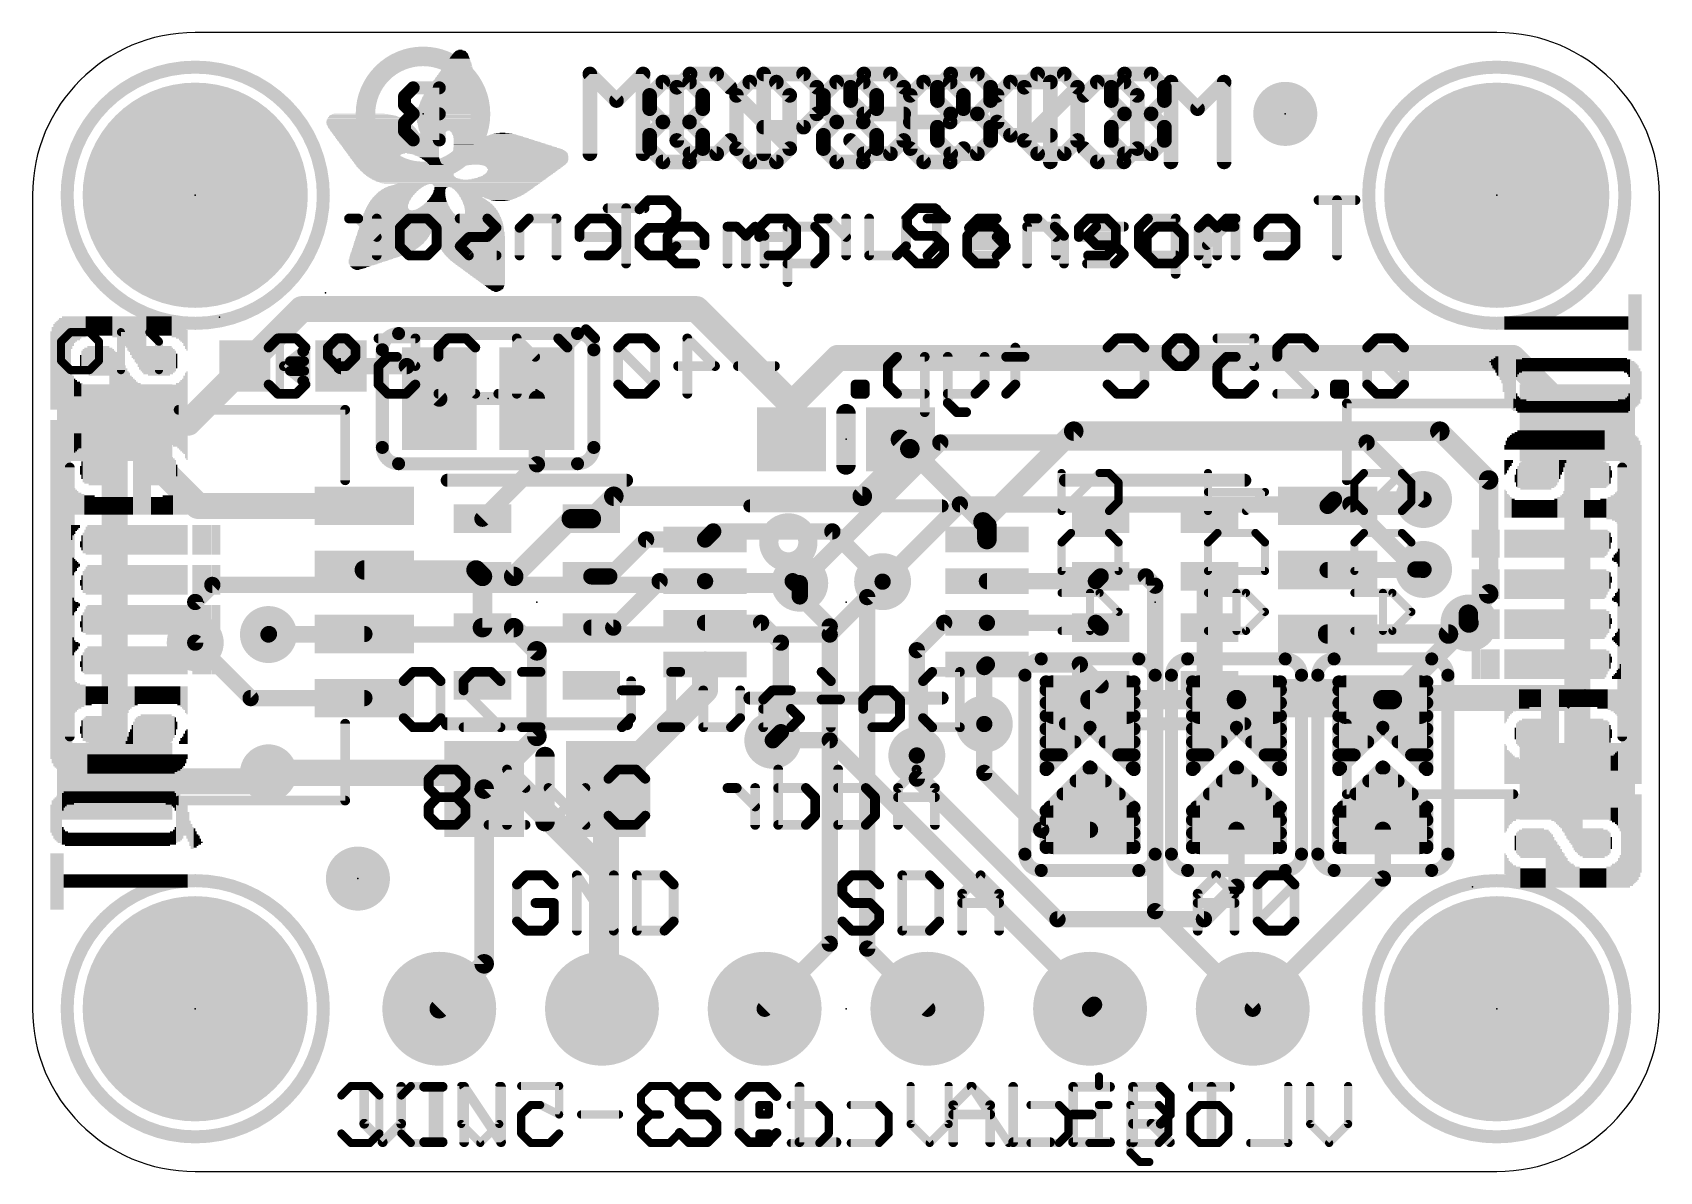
# Model space of a CAD drawing. Extents: x 0 to 25.4, y 0 to 17.8.
import ezdxf

# ---------------------------------------------------------------- set-up
doc = ezdxf.new("R2010")
doc.units = 0
for name, color, linetype in [('1', 12, 'CONTINUOUS'), ('16', 5, 'CONTINUOUS'), ('17', 110, 'CONTINUOUS'), ('18', 110, 'CONTINUOUS'), ('20', 53, 'CONTINUOUS'), ('21', 40, 'CONTINUOUS'), ('22', 6, 'CONTINUOUS'), ('23', 40, 'CONTINUOUS'), ('24', 6, 'CONTINUOUS')]:
    doc.layers.add(name, color=color, linetype=linetype)

# ---------------------------------------------------------------- blocks, each defined once
blk = doc.blocks.new('RECT')
blk.add_solid([(-0.5, -0.5), (0.5, -0.5), (-0.5, 0.5), (0.5, 0.5)])
blk = doc.blocks.new('PIE')
at = {"const_width": 0.5}
blk.add_lwpolyline([(0, -0.25, 1), (0, 0.25, 1), (0, -0.25)], format="xyb", dxfattribs=at)
blk = doc.blocks.new('ROUNDP')
at = {"const_width": 0.5}
blk.add_lwpolyline([(0, -0.25, 1), (0, 0.25, 1), (0, -0.25)], format="xyb", dxfattribs=at)
blk = doc.blocks.new('RECT121920X243840R50')
at = {"const_width": 0.1905}
blk.add_lwpolyline([(0.2858, -0.5715), (0.2858, 0.5715, 0.4142), (0.1905, 0.6668), (-0.1905, 0.6668, 0.4142), (-0.2858, 0.5715), (-0.2858, -0.5715, 0.4142), (-0.1905, -0.6668), (0.1905, -0.6668, 0.4142)], format="xyb", close=True, dxfattribs=at)
blk.add_solid([(-0.2159, -0.5969), (0.2159, -0.5969), (-0.2159, 0.5969), (0.2159, 0.5969)])
blk = doc.blocks.new('ROUNDV')
at = {"const_width": 0.5}
blk.add_lwpolyline([(0, -0.25, 1), (0, 0.25, 1), (0, -0.25)], format="xyb", dxfattribs=at)

msp = doc.modelspace()

# ---------------------------------------------------------------- linework, layer by layer
at = {"layer": '1'}
for points, const_width in [([(3.314, 12.573), (4.203, 13.462)], 0.4064), ([(4.203, 13.462), (10.365, 13.462)], 0.4064), ([(10.365, 13.462), (11.85, 11.977)], 0.4064), ([(3.314, 12.573), (2.431, 11.69)], 0.4064), ([(4.814, 12.573), (5.842, 12.573)], 0.254), ([(5.842, 12.573), (6.35, 12.065)], 0.254), ([(11.85, 11.977), (12.573, 12.7)], 0.4064), ([(12.573, 12.7), (23.109, 12.7)], 0.4064), ([(23.109, 12.7), (24.119, 11.69)], 0.4064), ([(7.874, 11.04), (7.874, 12.065)], 0.254), ([(11.85, 11.43), (11.85, 11.977)], 0.4064), ([(1.281, 11.69), (1.281, 6.09)], 0.4064), ([(2.431, 11.69), (1.281, 11.69)], 0.4064), ([(2.581, 10.39), (1.281, 11.69)], 0.4064), ([(16.256, 11.557), (14.8395, 10.1405)], 0.3048), ([(21.971, 11.557), (16.256, 11.557)], 0.3048), ([(22.733, 10.795), (21.971, 11.557)], 0.3048), ([(24.119, 11.69), (24.119, 7.366)], 0.4064), ([(12.954, 10.541), (13.6965, 11.2835)], 0.3048), ([(13.55, 11.43), (13.6965, 11.2835)], 0.3048), ([(13.6965, 11.2835), (14.8395, 10.1405)], 0.3048), ([(7.024, 10.19), (7.874, 11.04)], 0.254), ([(22.733, 9.017), (22.733, 10.795)], 0.3048), ([(8.724, 10.19), (9.075, 10.541)], 0.3048), ([(9.075, 10.541), (12.954, 10.541)], 0.3048), ([(5.181, 10.39), (2.581, 10.39)], 0.4064), ([(20.219, 10.39), (20.3192, 10.4902)], 0.254), ([(20.3192, 10.4902), (21.717, 10.4902)], 0.254), ([(7.512, 9.29), (8.412, 10.19)], 0.3048), ([(8.412, 10.19), (8.724, 10.19)], 0.3048), ([(14.8395, 10.1405), (14.9, 10.08)], 0.3048), ([(14.9, 10.08), (14.9, 9.865)], 0.3048), ([(9.579, 9.865), (9.004, 9.29)], 0.254), ([(10.5, 9.865), (9.579, 9.865)], 0.254), ([(10.5, 9.865), (10.627, 9.992)], 0.254), ([(12.487, 9.992), (10.627, 9.992)], 0.254), ([(13.2715, 9.2075), (12.487, 9.992)], 0.254), ([(5.181, 9.39), (6.924, 9.39)], 0.3048), ([(6.924, 9.39), (7.024, 9.29)], 0.3048), ([(7.024, 9.29), (7.024, 8.49)], 0.3048), ([(7.024, 9.29), (7.512, 9.29)], 0.3048), ([(9.004, 9.29), (8.724, 9.29)], 0.254), ([(16.601, 9.215), (16.676, 9.29)], 0.254), ([(16.676, 9.29), (17.38, 9.29)], 0.254), ([(17.38, 9.29), (17.526, 9.144)], 0.254), ([(18.376, 9.29), (18.376, 8.49)], 0.4064), ([(20.219, 9.39), (21.709, 9.39)], 0.254), ([(21.709, 9.39), (21.717, 9.398)], 0.254), ([(9.791, 9.215), (9.066, 8.49)], 0.254), ([(10.5, 9.215), (9.791, 9.215)], 0.254), ([(10.5, 9.215), (11.867, 9.215)], 0.254), ([(11.8982, 9.1838), (11.867, 9.215)], 0.254), ([(11.9778, 9.1838), (11.8982, 9.1838)], 0.254), ([(11.9778, 9.1838), (11.9778, 8.9772)], 0.254), ([(13.2715, 9.2075), (13.0308, 8.9668)], 0.254), ([(14.9, 9.215), (16.601, 9.215)], 0.254), ([(17.526, 9.144), (17.526, 4.064)], 0.254), ([(22.4155, 8.6995), (22.733, 9.017)], 0.3048), ([(11.9778, 8.9772), (12.446, 8.509)], 0.254), ([(13.0308, 8.9668), (13.0308, 3.4792)], 0.254), ([(7.024, 8.49), (7.512, 8.49)], 0.3048), ([(7.512, 8.49), (7.874, 8.128)], 0.3048), ([(10.5, 8.565), (11.374, 8.565)], 0.254), ([(11.374, 8.565), (11.684, 8.255)], 0.254), ([(12.446, 8.509), (12.446, 3.556)], 0.254), ([(14.233, 8.565), (13.8055, 8.1375)], 0.254), ([(14.9, 8.565), (14.233, 8.565)], 0.254), ([(16.601, 8.565), (14.9, 8.565)], 0.254), ([(16.601, 8.565), (16.676, 8.49)], 0.254), ([(18.376, 8.49), (18.376, 7.59)], 0.4064), ([(22.106, 8.39), (22.4155, 8.6995)], 0.3048), ([(22.4155, 8.5725), (22.4155, 8.6995)], 0.3048), ([(22.4258, 8.5622), (22.4155, 8.5725)], 0.3048), ([(3.405, 7.39), (2.54, 8.255)], 0.254), ([(3.691, 8.39), (3.683, 8.382)], 0.254), ([(5.181, 8.39), (3.691, 8.39)], 0.254), ([(9.066, 8.49), (8.724, 8.49)], 0.254), ([(11.684, 8.255), (11.684, 6.858)], 0.254), ([(20.219, 8.39), (22.106, 8.39)], 0.3048), ([(7.874, 8.128), (7.874, 6.792)], 0.3048), ([(13.8055, 8.1375), (13.8055, 6.4939)], 0.254), ([(10.5, 7.915), (10.5, 7.518)], 0.4064), ([(14.9, 7.915), (14.859, 7.874)], 0.254), ([(14.859, 7.874), (14.859, 6.985)], 0.254), ([(14.9, 7.915), (16.351, 7.915)], 0.254), ([(16.351, 7.915), (16.676, 7.59)], 0.254), ([(10.5, 7.518), (8.951, 5.969)], 0.4064), ([(18.376, 7.59), (18.576, 7.39)], 0.4064), ([(5.181, 7.39), (3.405, 7.39)], 0.254), ([(18.576, 7.39), (20.219, 7.39)], 0.4064), ([(20.219, 7.39), (24.095, 7.39)], 0.4064), ([(24.095, 7.39), (24.119, 7.366)], 0.4064), ([(24.119, 7.366), (24.119, 6.09)], 0.4064), ([(7.874, 6.792), (7.051, 5.969)], 0.3048), ([(11.684, 6.858), (11.557, 6.731)], 0.254), ([(3.55, 6.09), (3.683, 6.223)], 0.4064), ([(1.281, 6.09), (3.55, 6.09)], 0.4064), ([(7.051, 5.969), (7.051, 3.241)], 0.3048), ([(8.951, 5.969), (8.951, 2.601)], 0.4064), ([(17.526, 4.064), (19.05, 2.54)], 0.254), ([(12.446, 3.556), (11.43, 2.54)], 0.254), ([(13.0308, 3.4792), (13.97, 2.54)], 0.254), ([(7.051, 3.241), (6.35, 2.54)], 0.3048), ([(8.951, 2.601), (8.89, 2.54)], 0.4064)]:
    msp.add_lwpolyline(points, dxfattribs=dict(at, const_width=const_width))
for points, const_width in [([(4.203, 13.5636, 1), (4.203, 13.3604)], 0.2032), ([(4.2748, 13.3902, 1), (4.1312, 13.5338)], 0.2032), ([(10.4368, 13.5338, 1), (10.2932, 13.3902)], 0.2032), ([(10.365, 13.3604, 1), (10.365, 13.5636)], 0.2032), ([(3.2422, 12.6448, 1), (3.3858, 12.5012)], 0.2032), ([(3.3858, 12.5012, 1), (3.2422, 12.6448)], 0.2032), ([(4.814, 12.6365, 1), (4.814, 12.5095)], 0.127), ([(5.842, 12.5095, 1), (5.842, 12.6365)], 0.127), ([(12.573, 12.8016, 1), (12.573, 12.5984)], 0.2032), ([(12.6448, 12.6282, 1), (12.5012, 12.7718)], 0.2032), ([(23.1808, 12.7718, 1), (23.0372, 12.6282)], 0.2032), ([(23.109, 12.5984, 1), (23.109, 12.8016)], 0.2032), ([(5.8869, 12.6179, 1), (5.7971, 12.5281)], 0.127), ([(6.3051, 12.0201, 1), (6.3949, 12.1099)], 0.127), ([(7.9375, 12.065, 1), (7.8105, 12.065)], 0.127), ([(11.9516, 11.977, 1), (11.7484, 11.977)], 0.2032), ([(11.7782, 12.0488, 1), (11.9218, 11.9052)], 0.2032), ([(11.7782, 11.9052, 1), (11.9218, 12.0488)], 0.2032), ([(1.3826, 11.69, 1), (1.1794, 11.69)], 0.2032), ([(1.281, 11.7916, 1), (1.281, 11.5884)], 0.2032), ([(1.3528, 11.7618, 1), (1.2092, 11.6182)], 0.2032), ([(2.3592, 11.7618, 1), (2.5028, 11.6182)], 0.2032), ([(2.431, 11.5884, 1), (2.431, 11.7916)], 0.2032), ([(16.256, 11.6332, 1), (16.256, 11.4808)], 0.1524), ([(16.3099, 11.5031, 1), (16.2021, 11.6109)], 0.1524), ([(22.0249, 11.6109, 1), (21.9171, 11.5031)], 0.1524), ([(21.971, 11.4808, 1), (21.971, 11.6332)], 0.1524), ([(24.2206, 11.69, 1), (24.0174, 11.69)], 0.2032), ([(24.0472, 11.6182, 1), (24.1908, 11.7618)], 0.2032), ([(11.7484, 11.43, 1), (11.9516, 11.43)], 0.2032), ([(13.6039, 11.4839, 1), (13.4961, 11.3761)], 0.1524), ([(13.7504, 11.3374, 1), (13.6426, 11.2296)], 0.1524), ([(13.7504, 11.2296, 1), (13.6426, 11.3374)], 0.1524), ([(13.6426, 11.2296, 1), (13.7504, 11.3374)], 0.1524), ([(7.8105, 11.04, 1), (7.9375, 11.04)], 0.127), ([(7.9189, 10.9951, 1), (7.8291, 11.0849)], 0.127), ([(22.8092, 10.795, 1), (22.6568, 10.795)], 0.1524), ([(22.6791, 10.7411, 1), (22.7869, 10.8489)], 0.1524), ([(9.075, 10.6172, 1), (9.075, 10.4648)], 0.1524), ([(9.1289, 10.4871, 1), (9.0211, 10.5949)], 0.1524), ([(12.9001, 10.5949, 1), (13.0079, 10.4871)], 0.1524), ([(12.954, 10.4648, 1), (12.954, 10.6172)], 0.1524), ([(2.581, 10.4916, 1), (2.581, 10.2884)], 0.2032), ([(2.5092, 10.3182, 1), (2.6528, 10.4618)], 0.2032), ([(5.181, 10.2884, 1), (5.181, 10.4916)], 0.2032), ([(20.1741, 10.4349, 1), (20.2639, 10.3451)], 0.127), ([(20.3192, 10.5537, 1), (20.3192, 10.4267)], 0.127), ([(20.3641, 10.4453, 1), (20.2743, 10.5351)], 0.127), ([(21.717, 10.4267, 1), (21.717, 10.5537)], 0.127), ([(6.9791, 10.2349, 1), (7.0689, 10.1451)], 0.127), ([(8.412, 10.2662, 1), (8.412, 10.1138)], 0.1524), ([(8.4659, 10.1361, 1), (8.3581, 10.2439)], 0.1524), ([(8.6701, 10.2439, 1), (8.7779, 10.1361)], 0.1524), ([(8.724, 10.1138, 1), (8.724, 10.2662)], 0.1524), ([(14.8934, 10.1944, 1), (14.7856, 10.0866)], 0.1524), ([(14.7856, 10.1944, 1), (14.8934, 10.0866)], 0.1524), ([(14.7856, 10.0866, 1), (14.8934, 10.1944)], 0.1524), ([(14.9762, 10.08, 1), (14.8238, 10.08)], 0.1524), ([(14.8461, 10.0261, 1), (14.9539, 10.1339)], 0.1524), ([(9.579, 9.9285, 1), (9.579, 9.8015)], 0.127), ([(9.6239, 9.8201, 1), (9.5341, 9.9099)], 0.127), ([(10.4551, 9.9099, 1), (10.5449, 9.8201)], 0.127), ([(10.5, 9.8015, 1), (10.5, 9.9285)], 0.127), ([(10.627, 10.0555, 1), (10.627, 9.9285)], 0.127), ([(10.6719, 9.9471, 1), (10.5821, 10.0369)], 0.127), ([(12.5319, 10.0369, 1), (12.4421, 9.9471)], 0.127), ([(12.487, 9.9285, 1), (12.487, 10.0555)], 0.127), ([(14.8238, 9.865, 1), (14.9762, 9.865)], 0.1524), ([(5.181, 9.4662, 1), (5.181, 9.3138)], 0.1524), ([(6.9779, 9.4439, 1), (6.8701, 9.3361)], 0.1524), ([(6.924, 9.3138, 1), (6.924, 9.4662)], 0.1524), ([(7.1002, 9.29, 1), (6.9478, 9.29)], 0.1524), ([(7.024, 9.3662, 1), (7.024, 9.2138)], 0.1524), ([(6.9701, 9.2361, 1), (7.0779, 9.3439)], 0.1524), ([(7.4581, 9.3439, 1), (7.5659, 9.2361)], 0.1524), ([(7.512, 9.2138, 1), (7.512, 9.3662)], 0.1524), ([(8.724, 9.3535, 1), (8.724, 9.2265)], 0.127), ([(8.9591, 9.3349, 1), (9.0489, 9.2451)], 0.127), ([(9.004, 9.2265, 1), (9.004, 9.3535)], 0.127), ([(16.676, 9.3535, 1), (16.676, 9.2265)], 0.127), ([(16.7209, 9.2451, 1), (16.6311, 9.3349)], 0.127), ([(17.4249, 9.3349, 1), (17.3351, 9.2451)], 0.127), ([(17.38, 9.2265, 1), (17.38, 9.3535)], 0.127), ([(18.4776, 9.29, 1), (18.2744, 9.29)], 0.2032), ([(20.219, 9.4535, 1), (20.219, 9.3265)], 0.127), ([(21.6641, 9.4349, 1), (21.7539, 9.3451)], 0.127), ([(21.7619, 9.3531, 1), (21.6721, 9.4429)], 0.127), ([(21.709, 9.3265, 1), (21.709, 9.4535)], 0.127), ([(9.791, 9.2785, 1), (9.791, 9.1515)], 0.127), ([(9.8359, 9.1701, 1), (9.7461, 9.2599)], 0.127), ([(10.5, 9.2785, 1), (10.5, 9.1515)], 0.127), ([(10.5, 9.1515, 1), (10.5, 9.2785)], 0.127), ([(11.9119, 9.2599, 1), (11.8221, 9.1701)], 0.127), ([(11.8982, 9.2473, 1), (11.8982, 9.1203)], 0.127), ([(11.8533, 9.1389, 1), (11.9431, 9.2287)], 0.127), ([(11.867, 9.1515, 1), (11.867, 9.2785)], 0.127), ([(12.0413, 9.1838, 1), (11.9143, 9.1838)], 0.127), ([(11.9778, 9.1203, 1), (11.9778, 9.2473)], 0.127), ([(13.3164, 9.1626, 1), (13.2266, 9.2524)], 0.127), ([(13.2266, 9.1626, 1), (13.3164, 9.2524)], 0.127), ([(14.9, 9.2785, 1), (14.9, 9.1515)], 0.127), ([(16.5561, 9.2599, 1), (16.6459, 9.1701)], 0.127), ([(16.601, 9.1515, 1), (16.601, 9.2785)], 0.127), ([(17.5895, 9.144, 1), (17.4625, 9.144)], 0.127), ([(17.4811, 9.0991, 1), (17.5709, 9.1889)], 0.127), ([(22.7869, 8.9631, 1), (22.6791, 9.0709)], 0.1524), ([(12.0227, 9.0221, 1), (11.9329, 8.9323)], 0.127), ([(11.9143, 8.9772, 1), (12.0413, 8.9772)], 0.127), ([(13.0943, 8.9668, 1), (12.9673, 8.9668)], 0.127), ([(12.9859, 9.0117, 1), (13.0757, 8.9219)], 0.127), ([(22.6568, 9.017, 1), (22.8092, 9.017)], 0.1524), ([(7.024, 8.5662, 1), (7.024, 8.4138)], 0.1524), ([(7.5659, 8.5439, 1), (7.4581, 8.4361)], 0.1524), ([(7.512, 8.4138, 1), (7.512, 8.5662)], 0.1524), ([(10.5, 8.6285, 1), (10.5, 8.5015)], 0.127), ([(11.4189, 8.6099, 1), (11.3291, 8.5201)], 0.127), ([(11.374, 8.5015, 1), (11.374, 8.6285)], 0.127), ([(12.5095, 8.509, 1), (12.3825, 8.509)], 0.127), ([(14.233, 8.6285, 1), (14.233, 8.5015)], 0.127), ([(14.2779, 8.5201, 1), (14.1881, 8.6099)], 0.127), ([(14.9, 8.6285, 1), (14.9, 8.5015)], 0.127), ([(14.9, 8.5015, 1), (14.9, 8.6285)], 0.127), ([(16.6459, 8.6099, 1), (16.5561, 8.5201)], 0.127), ([(16.601, 8.5015, 1), (16.601, 8.6285)], 0.127), ([(18.4776, 8.49, 1), (18.2744, 8.49)], 0.2032), ([(22.4917, 8.6995, 1), (22.3393, 8.6995)], 0.1524), ([(22.3616, 8.7534, 1), (22.4694, 8.6456)], 0.1524), ([(22.4694, 8.6264, 1), (22.3616, 8.5186)], 0.1524), ([(22.3393, 8.5725, 1), (22.4917, 8.5725)], 0.1524), ([(22.4694, 8.6456, 1), (22.3616, 8.7534)], 0.1524), ([(22.3719, 8.5083, 1), (22.4797, 8.6161)], 0.1524), ([(3.6381, 8.4269, 1), (3.7279, 8.3371)], 0.127), ([(3.691, 8.4535, 1), (3.691, 8.3265)], 0.127), ([(3.7359, 8.3451, 1), (3.6461, 8.4349)], 0.127), ([(5.181, 8.3265, 1), (5.181, 8.4535)], 0.127), ([(6.9478, 8.49, 1), (7.1002, 8.49)], 0.1524), ([(8.724, 8.5535, 1), (8.724, 8.4265)], 0.127), ([(9.0211, 8.5349, 1), (9.1109, 8.4451)], 0.127), ([(9.066, 8.4265, 1), (9.066, 8.5535)], 0.127), ([(11.7475, 8.255, 1), (11.6205, 8.255)], 0.127), ([(12.4011, 8.4641, 1), (12.4909, 8.5539)], 0.127), ([(16.6311, 8.4451, 1), (16.7209, 8.5349)], 0.127), ([(18.2744, 8.49, 1), (18.4776, 8.49)], 0.2032), ([(20.219, 8.4662, 1), (20.219, 8.3138)], 0.1524), ([(22.0521, 8.4439, 1), (22.1599, 8.3361)], 0.1524), ([(22.106, 8.3138, 1), (22.106, 8.4662)], 0.1524), ([(2.5849, 8.2999, 1), (2.4951, 8.2101)], 0.127), ([(7.9502, 8.128, 1), (7.7978, 8.128)], 0.1524), ([(7.8201, 8.0741, 1), (7.9279, 8.1819)], 0.1524), ([(11.6391, 8.2101, 1), (11.7289, 8.2999)], 0.127), ([(13.869, 8.1375, 1), (13.742, 8.1375)], 0.127), ([(13.7606, 8.1824, 1), (13.8504, 8.0926)], 0.127), ([(10.6016, 7.915, 1), (10.3984, 7.915)], 0.2032), ([(14.9225, 7.874, 1), (14.7955, 7.874)], 0.127), ([(14.8141, 7.9189, 1), (14.9039, 7.8291)], 0.127), ([(14.9, 7.9785, 1), (14.9, 7.8515)], 0.127), ([(14.9449, 7.8701, 1), (14.8551, 7.9599)], 0.127), ([(16.3959, 7.9599, 1), (16.3061, 7.8701)], 0.127), ([(16.351, 7.8515, 1), (16.351, 7.9785)], 0.127), ([(10.5718, 7.4462, 1), (10.4282, 7.5898)], 0.2032), ([(16.6311, 7.5451, 1), (16.7209, 7.6349)], 0.127), ([(18.2744, 7.59, 1), (18.4776, 7.59)], 0.2032), ([(18.4478, 7.6618, 1), (18.3042, 7.5182)], 0.2032), ([(3.405, 7.4535, 1), (3.405, 7.3265)], 0.127), ([(3.3601, 7.3451, 1), (3.4499, 7.4349)], 0.127), ([(5.181, 7.3265, 1), (5.181, 7.4535)], 0.127), ([(10.3984, 7.518, 1), (10.6016, 7.518)], 0.2032), ([(18.576, 7.4916, 1), (18.576, 7.2884)], 0.2032), ([(18.5042, 7.3182, 1), (18.6478, 7.4618)], 0.2032), ([(20.219, 7.4916, 1), (20.219, 7.2884)], 0.2032), ([(20.219, 7.2884, 1), (20.219, 7.4916)], 0.2032), ([(24.1668, 7.4618, 1), (24.0232, 7.3182)], 0.2032), ([(24.2206, 7.366, 1), (24.0174, 7.366)], 0.2032), ([(24.0174, 7.366, 1), (24.2206, 7.366)], 0.2032), ([(24.0472, 7.2942, 1), (24.1908, 7.4378)], 0.2032), ([(24.095, 7.2884, 1), (24.095, 7.4916)], 0.2032), ([(7.7978, 6.792, 1), (7.9502, 6.792)], 0.1524), ([(7.9279, 6.7381, 1), (7.8201, 6.8459)], 0.1524), ([(11.6205, 6.858, 1), (11.7475, 6.858)], 0.127), ([(11.7289, 6.8131, 1), (11.6391, 6.9029)], 0.127), ([(14.7955, 6.985, 1), (14.9225, 6.985)], 0.127), ([(11.5121, 6.7759, 1), (11.6019, 6.6861)], 0.127), ([(3.7548, 6.1512, 1), (3.6112, 6.2948)], 0.2032), ([(13.742, 6.4939, 1), (13.869, 6.4939)], 0.127), ([(1.281, 6.1916, 1), (1.281, 5.9884)], 0.2032), ([(1.1794, 6.09, 1), (1.3826, 6.09)], 0.2032), ([(3.4782, 6.1618, 1), (3.6218, 6.0182)], 0.2032), ([(3.55, 5.9884, 1), (3.55, 6.1916)], 0.2032), ([(7.1272, 5.969, 1), (6.9748, 5.969)], 0.1524), ([(6.9971, 6.0229, 1), (7.1049, 5.9151)], 0.1524), ([(9.0526, 5.969, 1), (8.8494, 5.969)], 0.2032), ([(8.8792, 6.0408, 1), (9.0228, 5.8972)], 0.2032), ([(24.0174, 6.09, 1), (24.2206, 6.09)], 0.2032), ([(17.5709, 4.1089, 1), (17.4811, 4.0191)], 0.127), ([(17.4625, 4.064, 1), (17.5895, 4.064)], 0.127), ([(12.3825, 3.556, 1), (12.5095, 3.556)], 0.127), ([(12.4909, 3.5111, 1), (12.4011, 3.6009)], 0.127), ([(13.0757, 3.5241, 1), (12.9859, 3.4343)], 0.127), ([(6.9748, 3.241, 1), (7.1272, 3.241)], 0.1524), ([(7.1049, 3.1871, 1), (6.9971, 3.2949)], 0.1524), ([(12.9673, 3.4792, 1), (13.0943, 3.4792)], 0.127), ([(9.0228, 2.5292, 1), (8.8792, 2.6728)], 0.2032), ([(6.2961, 2.5939, 1), (6.4039, 2.4861)], 0.1524), ([(8.8182, 2.6118, 1), (8.9618, 2.4682)], 0.2032), ([(8.8494, 2.601, 1), (9.0526, 2.601)], 0.2032), ([(11.3851, 2.5849, 1), (11.4749, 2.4951)], 0.127), ([(13.9251, 2.4951, 1), (14.0149, 2.5849)], 0.127), ([(19.0051, 2.4951, 1), (19.0949, 2.5849)], 0.127)]:
    msp.add_lwpolyline(points, format="xyb", dxfattribs=dict(at, const_width=const_width))
at = {"layer": '16'}
for points, const_width in [([(14.1732, 11.3792), (11.9778, 9.1838)], 0.254), ([(20.828, 11.3792), (14.1732, 11.3792)], 0.254), ([(21.717, 10.4902), (20.828, 11.3792)], 0.254), ([(14.478, 10.414), (13.2715, 9.2075)], 0.254), ([(20.574, 10.414), (14.478, 10.414)], 0.254), ([(21.59, 9.398), (20.574, 10.414)], 0.254), ([(21.717, 9.398), (21.59, 9.398)], 0.254), ([(2.54, 8.89), (2.8067, 9.1567)], 0.254), ([(2.8067, 9.1567), (11.9507, 9.1567)], 0.254), ([(11.9507, 9.1567), (11.9778, 9.1838)], 0.254), ([(12.446, 8.382), (13.2715, 9.2075)], 0.254), ([(2.54, 8.255), (2.54, 8.89)], 0.254), ([(21.2296, 7.366), (22.4258, 8.5622)], 0.3048), ([(3.683, 8.382), (12.446, 8.382)], 0.254), ([(15.8234, 6.273), (15.8234, 7.643)], 0.2032), ([(15.8234, 7.643), (17.1966, 7.643)], 0.2032), ([(15.8234, 7.5184), (17.1966, 7.5184)], 0.2032), ([(17.1966, 7.643), (17.1966, 6.273)], 0.2032), ([(18.1094, 6.273), (18.1094, 7.643)], 0.2032), ([(18.1094, 7.643), (19.4826, 7.643)], 0.2032), ([(18.1094, 7.5184), (19.4826, 7.5184)], 0.2032), ([(19.4826, 7.643), (19.4826, 6.273)], 0.2032), ([(20.3954, 6.273), (20.3954, 7.643)], 0.2032), ([(20.3954, 7.643), (21.7686, 7.643)], 0.2032), ([(20.3954, 7.5184), (21.7686, 7.5184)], 0.2032), ([(21.7686, 7.643), (21.7686, 6.273)], 0.2032), ([(15.8234, 7.3152), (17.1966, 7.3152)], 0.2032), ([(16.51, 7.366), (18.796, 7.366)], 0.3048), ([(18.1094, 7.3152), (19.4826, 7.3152)], 0.2032), ([(18.796, 7.366), (21.082, 7.366)], 0.3048), ([(20.3954, 7.3152), (21.7686, 7.3152)], 0.2032), ([(21.082, 7.366), (21.2296, 7.366)], 0.3048), ([(14.859, 6.985), (14.859, 6.223)], 0.254), ([(15.8234, 7.112), (17.1966, 7.112)], 0.2032), ([(18.1094, 7.112), (19.4826, 7.112)], 0.2032), ([(20.3954, 7.112), (21.7686, 7.112)], 0.2032), ([(11.557, 6.731), (12.446, 6.731)], 0.254), ([(12.446, 6.731), (16.5735, 2.6035)], 0.254), ([(16.51, 6.9342), (15.8234, 6.273)], 0.2032), ([(15.8234, 6.9088), (16.4836, 6.9088)], 0.2032), ([(17.1966, 6.273), (16.51, 6.9342)], 0.2032), ([(16.5364, 6.9088), (17.1966, 6.9088)], 0.2032), ([(18.796, 6.9342), (18.1094, 6.273)], 0.2032), ([(18.1094, 6.9088), (18.7696, 6.9088)], 0.2032), ([(19.4826, 6.273), (18.796, 6.9342)], 0.2032), ([(18.8224, 6.9088), (19.4826, 6.9088)], 0.2032), ([(21.082, 6.9342), (20.3954, 6.273)], 0.2032), ([(20.3954, 6.9088), (21.0556, 6.9088)], 0.2032), ([(21.7686, 6.273), (21.082, 6.9342)], 0.2032), ([(21.1084, 6.9088), (21.7686, 6.9088)], 0.2032), ([(13.8055, 6.1335), (13.8055, 6.4939)], 0.254), ([(15.8234, 6.7056), (16.2726, 6.7056)], 0.2032), ([(15.8234, 6.5024), (16.0616, 6.5024)], 0.2032), ([(16.7474, 6.7056), (17.1966, 6.7056)], 0.2032), ([(16.9584, 6.5024), (17.1966, 6.5024)], 0.2032), ([(18.1094, 6.7056), (18.5586, 6.7056)], 0.2032), ([(18.1094, 6.5024), (18.3476, 6.5024)], 0.2032), ([(19.0334, 6.7056), (19.4826, 6.7056)], 0.2032), ([(19.2444, 6.5024), (19.4826, 6.5024)], 0.2032), ([(20.3954, 6.7056), (20.8446, 6.7056)], 0.2032), ([(20.3954, 6.5024), (20.6336, 6.5024)], 0.2032), ([(21.3194, 6.7056), (21.7686, 6.7056)], 0.2032), ([(21.5304, 6.5024), (21.7686, 6.5024)], 0.2032), ([(3.683, 6.223), (7.366, 6.223)], 0.4064), ([(7.366, 6.223), (8.89, 4.699)], 0.4064), ([(14.859, 6.223), (15.748, 5.334)], 0.254), ([(16.51, 6.3151), (15.8234, 5.6285)], 0.2032), ([(15.8234, 6.2992), (15.8506, 6.2992)], 0.2032), ([(16.4941, 6.2992), (16.5272, 6.2992)], 0.2032), ([(17.1966, 5.6785), (16.51, 6.3151)], 0.2032), ([(17.1694, 6.2992), (17.1966, 6.2992)], 0.2032), ([(18.796, 6.3151), (18.1094, 5.6285)], 0.2032), ([(18.1094, 6.2992), (18.1366, 6.2992)], 0.2032), ([(18.7801, 6.2992), (18.8132, 6.2992)], 0.2032), ([(19.4826, 5.6785), (18.796, 6.3151)], 0.2032), ([(19.4554, 6.2992), (19.4826, 6.2992)], 0.2032), ([(21.082, 6.3151), (20.3954, 5.6285)], 0.2032), ([(20.3954, 6.2992), (20.4226, 6.2992)], 0.2032), ([(21.0661, 6.2992), (21.0992, 6.2992)], 0.2032), ([(21.7686, 5.6785), (21.082, 6.3151)], 0.2032), ([(21.7414, 6.2992), (21.7686, 6.2992)], 0.2032), ([(16.002, 3.937), (13.8055, 6.1335)], 0.254), ([(16.2909, 6.096), (16.7463, 6.096)], 0.2032), ([(18.5769, 6.096), (19.0323, 6.096)], 0.2032), ([(20.8629, 6.096), (21.3183, 6.096)], 0.2032), ([(16.0877, 5.8928), (16.9655, 5.8928)], 0.2032), ([(18.3737, 5.8928), (19.2515, 5.8928)], 0.2032), ([(20.6597, 5.8928), (21.5375, 5.8928)], 0.2032), ([(15.8234, 5.6285), (15.8234, 5.057)], 0.2032), ([(15.8234, 5.4864), (17.1966, 5.4864)], 0.2032), ([(15.8845, 5.6896), (17.1846, 5.6896)], 0.2032), ([(17.1966, 5.057), (17.1966, 5.6785)], 0.2032), ([(18.1094, 5.6285), (18.1094, 5.057)], 0.2032), ([(18.1094, 5.4864), (19.4826, 5.4864)], 0.2032), ([(18.1705, 5.6896), (19.4706, 5.6896)], 0.2032), ([(19.4826, 5.057), (19.4826, 5.6785)], 0.2032), ([(20.3954, 5.6285), (20.3954, 5.057)], 0.2032), ([(20.3954, 5.4864), (21.7686, 5.4864)], 0.2032), ([(20.4565, 5.6896), (21.7566, 5.6896)], 0.2032), ([(21.7686, 5.057), (21.7686, 5.6785)], 0.2032), ([(15.748, 5.334), (16.51, 5.334)], 0.254), ([(15.8234, 5.2832), (17.1966, 5.2832)], 0.2032), ([(18.1094, 5.2832), (19.4826, 5.2832)], 0.2032), ([(18.796, 5.334), (18.796, 4.445)], 0.254), ([(20.3954, 5.2832), (21.7686, 5.2832)], 0.2032), ([(21.082, 5.334), (21.082, 4.572)], 0.254), ([(15.8234, 5.08), (17.1966, 5.08)], 0.2032), ([(15.8234, 5.057), (17.1966, 5.057)], 0.2032), ([(18.1094, 5.08), (19.4826, 5.08)], 0.2032), ([(18.1094, 5.057), (19.4826, 5.057)], 0.2032), ([(20.3954, 5.08), (21.7686, 5.08)], 0.2032), ([(20.3954, 5.057), (21.7686, 5.057)], 0.2032), ([(8.89, 4.699), (8.89, 2.54)], 0.4064), ([(18.796, 4.445), (18.288, 3.937)], 0.254), ([(21.082, 4.572), (19.05, 2.54)], 0.254), ([(18.288, 3.937), (16.002, 3.937)], 0.254), ([(16.5735, 2.6035), (16.51, 2.54)], 0.254)]:
    msp.add_lwpolyline(points, dxfattribs=dict(at, const_width=const_width))
for points, const_width in [([(14.1732, 11.4427, 1), (14.1732, 11.3157)], 0.127), ([(14.2181, 11.3343, 1), (14.1283, 11.4241)], 0.127), ([(20.8729, 11.4241, 1), (20.7831, 11.3343)], 0.127), ([(20.828, 11.3157, 1), (20.828, 11.4427)], 0.127), ([(14.478, 10.4775, 1), (14.478, 10.3505)], 0.127), ([(14.5229, 10.3691, 1), (14.4331, 10.4589)], 0.127), ([(20.6189, 10.4589, 1), (20.5291, 10.3691)], 0.127), ([(20.574, 10.3505, 1), (20.574, 10.4775)], 0.127), ([(21.6721, 10.4453, 1), (21.7619, 10.5351)], 0.127), ([(21.59, 9.4615, 1), (21.59, 9.3345)], 0.127), ([(21.5451, 9.3531, 1), (21.6349, 9.4429)], 0.127), ([(21.717, 9.3345, 1), (21.717, 9.4615)], 0.127), ([(2.8067, 9.2202, 1), (2.8067, 9.0932)], 0.127), ([(2.8516, 9.1118, 1), (2.7618, 9.2016)], 0.127), ([(11.9058, 9.2016, 1), (11.9956, 9.1118)], 0.127), ([(11.9329, 9.2287, 1), (12.0227, 9.1389)], 0.127), ([(12.0227, 9.1389, 1), (11.9329, 9.2287)], 0.127), ([(11.9507, 9.0932, 1), (11.9507, 9.2202)], 0.127), ([(13.2266, 9.2524, 1), (13.3164, 9.1626)], 0.127), ([(13.3164, 9.1626, 1), (13.2266, 9.2524)], 0.127), ([(2.6035, 8.89, 1), (2.4765, 8.89)], 0.127), ([(2.4951, 8.9349, 1), (2.5849, 8.8451)], 0.127), ([(22.4797, 8.5083, 1), (22.3719, 8.6161)], 0.1524), ([(3.683, 8.4455, 1), (3.683, 8.3185)], 0.127), ([(12.4011, 8.4269, 1), (12.4909, 8.3371)], 0.127), ([(12.446, 8.3185, 1), (12.446, 8.4455)], 0.127), ([(2.4765, 8.255, 1), (2.6035, 8.255)], 0.127), ([(15.8742, 7.643, 1), (15.7726, 7.643)], 0.1016), ([(15.8234, 7.6938, 1), (15.8234, 7.5922)], 0.1016), ([(15.8234, 7.5692, 1), (15.8234, 7.4676)], 0.1016), ([(17.2474, 7.643, 1), (17.1458, 7.643)], 0.1016), ([(17.1966, 7.5922, 1), (17.1966, 7.6938)], 0.1016), ([(17.1966, 7.4676, 1), (17.1966, 7.5692)], 0.1016), ([(18.1602, 7.643, 1), (18.0586, 7.643)], 0.1016), ([(18.1094, 7.6938, 1), (18.1094, 7.5922)], 0.1016), ([(18.1094, 7.5692, 1), (18.1094, 7.4676)], 0.1016), ([(19.5334, 7.643, 1), (19.4318, 7.643)], 0.1016), ([(19.4826, 7.5922, 1), (19.4826, 7.6938)], 0.1016), ([(19.4826, 7.4676, 1), (19.4826, 7.5692)], 0.1016), ([(20.4462, 7.643, 1), (20.3446, 7.643)], 0.1016), ([(20.3954, 7.6938, 1), (20.3954, 7.5922)], 0.1016), ([(20.3954, 7.5692, 1), (20.3954, 7.4676)], 0.1016), ([(21.8194, 7.643, 1), (21.7178, 7.643)], 0.1016), ([(21.7686, 7.5922, 1), (21.7686, 7.6938)], 0.1016), ([(21.7686, 7.4676, 1), (21.7686, 7.5692)], 0.1016), ([(15.8234, 7.366, 1), (15.8234, 7.2644)], 0.1016), ([(16.51, 7.4422, 1), (16.51, 7.2898)], 0.1524), ([(17.1966, 7.2644, 1), (17.1966, 7.366)], 0.1016), ([(18.1094, 7.366, 1), (18.1094, 7.2644)], 0.1016), ([(18.796, 7.4422, 1), (18.796, 7.2898)], 0.1524), ([(18.796, 7.2898, 1), (18.796, 7.4422)], 0.1524), ([(19.4826, 7.2644, 1), (19.4826, 7.366)], 0.1016), ([(20.3954, 7.366, 1), (20.3954, 7.2644)], 0.1016), ([(21.082, 7.4422, 1), (21.082, 7.2898)], 0.1524), ([(21.082, 7.2898, 1), (21.082, 7.4422)], 0.1524), ([(21.1757, 7.4199, 1), (21.2835, 7.3121)], 0.1524), ([(21.2296, 7.2898, 1), (21.2296, 7.4422)], 0.1524), ([(21.7686, 7.2644, 1), (21.7686, 7.366)], 0.1016), ([(14.9225, 6.985, 1), (14.7955, 6.985)], 0.127), ([(15.8234, 7.1628, 1), (15.8234, 7.0612)], 0.1016), ([(17.1966, 7.0612, 1), (17.1966, 7.1628)], 0.1016), ([(18.1094, 7.1628, 1), (18.1094, 7.0612)], 0.1016), ([(19.4826, 7.0612, 1), (19.4826, 7.1628)], 0.1016), ([(20.3954, 7.1628, 1), (20.3954, 7.0612)], 0.1016), ([(21.7686, 7.0612, 1), (21.7686, 7.1628)], 0.1016), ([(11.557, 6.7945, 1), (11.557, 6.6675)], 0.127), ([(12.446, 6.6675, 1), (12.446, 6.7945)], 0.127), ([(15.8234, 6.9596, 1), (15.8234, 6.858)], 0.1016), ([(16.5452, 6.9708, 1), (16.4748, 6.8976)], 0.1016), ([(16.5452, 6.8976, 1), (16.4748, 6.9708)], 0.1016), ([(16.4836, 6.858, 1), (16.4836, 6.9596)], 0.1016), ([(16.5364, 6.9596, 1), (16.5364, 6.858)], 0.1016), ([(17.1966, 6.858, 1), (17.1966, 6.9596)], 0.1016), ([(18.1094, 6.9596, 1), (18.1094, 6.858)], 0.1016), ([(18.8312, 6.9708, 1), (18.7608, 6.8976)], 0.1016), ([(18.8312, 6.8976, 1), (18.7608, 6.9708)], 0.1016), ([(18.7696, 6.858, 1), (18.7696, 6.9596)], 0.1016), ([(18.8224, 6.9596, 1), (18.8224, 6.858)], 0.1016), ([(19.4826, 6.858, 1), (19.4826, 6.9596)], 0.1016), ([(20.3954, 6.9596, 1), (20.3954, 6.858)], 0.1016), ([(21.1172, 6.9708, 1), (21.0468, 6.8976)], 0.1016), ([(21.1172, 6.8976, 1), (21.0468, 6.9708)], 0.1016), ([(21.0556, 6.858, 1), (21.0556, 6.9596)], 0.1016), ([(21.1084, 6.9596, 1), (21.1084, 6.858)], 0.1016), ([(21.7686, 6.858, 1), (21.7686, 6.9596)], 0.1016), ([(12.4909, 6.7759, 1), (12.4011, 6.6861)], 0.127), ([(13.869, 6.4939, 1), (13.742, 6.4939)], 0.127), ([(15.8234, 6.7564, 1), (15.8234, 6.6548)], 0.1016), ([(15.8234, 6.5532, 1), (15.8234, 6.4516)], 0.1016), ([(16.0616, 6.4516, 1), (16.0616, 6.5532)], 0.1016), ([(16.2726, 6.6548, 1), (16.2726, 6.7564)], 0.1016), ([(16.7474, 6.7564, 1), (16.7474, 6.6548)], 0.1016), ([(16.9584, 6.5532, 1), (16.9584, 6.4516)], 0.1016), ([(17.1966, 6.6548, 1), (17.1966, 6.7564)], 0.1016), ([(17.1966, 6.4516, 1), (17.1966, 6.5532)], 0.1016), ([(18.1094, 6.7564, 1), (18.1094, 6.6548)], 0.1016), ([(18.1094, 6.5532, 1), (18.1094, 6.4516)], 0.1016), ([(18.3476, 6.4516, 1), (18.3476, 6.5532)], 0.1016), ([(18.5586, 6.6548, 1), (18.5586, 6.7564)], 0.1016), ([(19.0334, 6.7564, 1), (19.0334, 6.6548)], 0.1016), ([(19.2444, 6.5532, 1), (19.2444, 6.4516)], 0.1016), ([(19.4826, 6.6548, 1), (19.4826, 6.7564)], 0.1016), ([(19.4826, 6.4516, 1), (19.4826, 6.5532)], 0.1016), ([(20.3954, 6.7564, 1), (20.3954, 6.6548)], 0.1016), ([(20.3954, 6.5532, 1), (20.3954, 6.4516)], 0.1016), ([(20.6336, 6.4516, 1), (20.6336, 6.5532)], 0.1016), ([(20.8446, 6.6548, 1), (20.8446, 6.7564)], 0.1016), ([(21.3194, 6.7564, 1), (21.3194, 6.6548)], 0.1016), ([(21.5304, 6.5532, 1), (21.5304, 6.4516)], 0.1016), ([(21.7686, 6.6548, 1), (21.7686, 6.7564)], 0.1016), ([(21.7686, 6.4516, 1), (21.7686, 6.5532)], 0.1016), ([(3.683, 6.3246, 1), (3.683, 6.1214)], 0.2032), ([(7.4378, 6.2948, 1), (7.2942, 6.1512)], 0.2032), ([(7.366, 6.1214, 1), (7.366, 6.3246)], 0.2032), ([(15.8234, 6.35, 1), (15.8234, 6.2484)], 0.1016), ([(15.7882, 6.3096, 1), (15.8586, 6.2364)], 0.1016), ([(15.8506, 6.2484, 1), (15.8506, 6.35)], 0.1016), ([(16.4941, 6.35, 1), (16.4941, 6.2484)], 0.1016), ([(16.5445, 6.3524, 1), (16.4755, 6.2778)], 0.1016), ([(16.5459, 6.2792, 1), (16.4741, 6.351)], 0.1016), ([(16.5272, 6.2484, 1), (16.5272, 6.35)], 0.1016), ([(17.1694, 6.35, 1), (17.1694, 6.2484)], 0.1016), ([(17.1614, 6.2364, 1), (17.2318, 6.3096)], 0.1016), ([(17.1966, 6.2484, 1), (17.1966, 6.35)], 0.1016), ([(18.1094, 6.35, 1), (18.1094, 6.2484)], 0.1016), ([(18.0742, 6.3096, 1), (18.1446, 6.2364)], 0.1016), ([(18.1366, 6.2484, 1), (18.1366, 6.35)], 0.1016), ([(18.7801, 6.35, 1), (18.7801, 6.2484)], 0.1016), ([(18.8305, 6.3524, 1), (18.7615, 6.2778)], 0.1016), ([(18.8319, 6.2792, 1), (18.7601, 6.351)], 0.1016), ([(18.8132, 6.2484, 1), (18.8132, 6.35)], 0.1016), ([(19.4554, 6.35, 1), (19.4554, 6.2484)], 0.1016), ([(19.4474, 6.2364, 1), (19.5178, 6.3096)], 0.1016), ([(19.4826, 6.2484, 1), (19.4826, 6.35)], 0.1016), ([(20.3954, 6.35, 1), (20.3954, 6.2484)], 0.1016), ([(20.3602, 6.3096, 1), (20.4306, 6.2364)], 0.1016), ([(20.4226, 6.2484, 1), (20.4226, 6.35)], 0.1016), ([(21.0661, 6.35, 1), (21.0661, 6.2484)], 0.1016), ([(21.1165, 6.3524, 1), (21.0475, 6.2778)], 0.1016), ([(21.1179, 6.2792, 1), (21.0461, 6.351)], 0.1016), ([(21.0992, 6.2484, 1), (21.0992, 6.35)], 0.1016), ([(21.7414, 6.35, 1), (21.7414, 6.2484)], 0.1016), ([(21.7334, 6.2364, 1), (21.8038, 6.3096)], 0.1016), ([(21.7686, 6.2484, 1), (21.7686, 6.35)], 0.1016), ([(13.8504, 6.1784, 1), (13.7606, 6.0886)], 0.127), ([(13.742, 6.1335, 1), (13.869, 6.1335)], 0.127), ([(14.9039, 6.2679, 1), (14.8141, 6.1781)], 0.127), ([(14.7955, 6.223, 1), (14.9225, 6.223)], 0.127), ([(15.7726, 6.273, 1), (15.8742, 6.273)], 0.1016), ([(16.2909, 6.1468, 1), (16.2909, 6.0452)], 0.1016), ([(16.7463, 6.0452, 1), (16.7463, 6.1468)], 0.1016), ([(17.1458, 6.273, 1), (17.2474, 6.273)], 0.1016), ([(18.0586, 6.273, 1), (18.1602, 6.273)], 0.1016), ([(18.5769, 6.1468, 1), (18.5769, 6.0452)], 0.1016), ([(19.0323, 6.0452, 1), (19.0323, 6.1468)], 0.1016), ([(19.4318, 6.273, 1), (19.5334, 6.273)], 0.1016), ([(20.3446, 6.273, 1), (20.4462, 6.273)], 0.1016), ([(20.8629, 6.1468, 1), (20.8629, 6.0452)], 0.1016), ([(21.3183, 6.0452, 1), (21.3183, 6.1468)], 0.1016), ([(21.7178, 6.273, 1), (21.8194, 6.273)], 0.1016), ([(16.0877, 5.9436, 1), (16.0877, 5.842)], 0.1016), ([(16.9655, 5.842, 1), (16.9655, 5.9436)], 0.1016), ([(18.3737, 5.9436, 1), (18.3737, 5.842)], 0.1016), ([(19.2515, 5.842, 1), (19.2515, 5.9436)], 0.1016), ([(20.6597, 5.9436, 1), (20.6597, 5.842)], 0.1016), ([(21.5375, 5.842, 1), (21.5375, 5.9436)], 0.1016), ([(15.8742, 5.6285, 1), (15.7726, 5.6285)], 0.1016), ([(15.7875, 5.6644, 1), (15.8593, 5.5926)], 0.1016), ([(15.8234, 5.5372, 1), (15.8234, 5.4356)], 0.1016), ([(15.8845, 5.7404, 1), (15.8845, 5.6388)], 0.1016), ([(17.2474, 5.6785, 1), (17.1458, 5.6785)], 0.1016), ([(17.1621, 5.6412, 1), (17.2311, 5.7158)], 0.1016), ([(17.1846, 5.6388, 1), (17.1846, 5.7404)], 0.1016), ([(17.1966, 5.4356, 1), (17.1966, 5.5372)], 0.1016), ([(18.1602, 5.6285, 1), (18.0586, 5.6285)], 0.1016), ([(18.0735, 5.6644, 1), (18.1453, 5.5926)], 0.1016), ([(18.1094, 5.5372, 1), (18.1094, 5.4356)], 0.1016), ([(18.1705, 5.7404, 1), (18.1705, 5.6388)], 0.1016), ([(19.5334, 5.6785, 1), (19.4318, 5.6785)], 0.1016), ([(19.4481, 5.6412, 1), (19.5171, 5.7158)], 0.1016), ([(19.4706, 5.6388, 1), (19.4706, 5.7404)], 0.1016), ([(19.4826, 5.4356, 1), (19.4826, 5.5372)], 0.1016), ([(20.4462, 5.6285, 1), (20.3446, 5.6285)], 0.1016), ([(20.3595, 5.6644, 1), (20.4313, 5.5926)], 0.1016), ([(20.3954, 5.5372, 1), (20.3954, 5.4356)], 0.1016), ([(20.4565, 5.7404, 1), (20.4565, 5.6388)], 0.1016), ([(21.8194, 5.6785, 1), (21.7178, 5.6785)], 0.1016), ([(21.7341, 5.6412, 1), (21.8031, 5.7158)], 0.1016), ([(21.7566, 5.6388, 1), (21.7566, 5.7404)], 0.1016), ([(21.7686, 5.4356, 1), (21.7686, 5.5372)], 0.1016), ([(15.748, 5.3975, 1), (15.748, 5.2705)], 0.127), ([(15.7031, 5.2891, 1), (15.7929, 5.3789)], 0.127), ([(15.8234, 5.334, 1), (15.8234, 5.2324)], 0.1016), ([(16.51, 5.2705, 1), (16.51, 5.3975)], 0.127), ([(17.1966, 5.2324, 1), (17.1966, 5.334)], 0.1016), ([(18.1094, 5.334, 1), (18.1094, 5.2324)], 0.1016), ([(18.8595, 5.334, 1), (18.7325, 5.334)], 0.127), ([(19.4826, 5.2324, 1), (19.4826, 5.334)], 0.1016), ([(20.3954, 5.334, 1), (20.3954, 5.2324)], 0.1016), ([(21.1455, 5.334, 1), (21.0185, 5.334)], 0.127), ([(21.7686, 5.2324, 1), (21.7686, 5.334)], 0.1016), ([(15.8234, 5.1308, 1), (15.8234, 5.0292)], 0.1016), ([(15.8234, 5.1078, 1), (15.8234, 5.0062)], 0.1016), ([(15.7726, 5.057, 1), (15.8742, 5.057)], 0.1016), ([(17.1458, 5.057, 1), (17.2474, 5.057)], 0.1016), ([(17.1966, 5.0292, 1), (17.1966, 5.1308)], 0.1016), ([(17.1966, 5.0062, 1), (17.1966, 5.1078)], 0.1016), ([(18.1094, 5.1308, 1), (18.1094, 5.0292)], 0.1016), ([(18.1094, 5.1078, 1), (18.1094, 5.0062)], 0.1016), ([(18.0586, 5.057, 1), (18.1602, 5.057)], 0.1016), ([(19.4318, 5.057, 1), (19.5334, 5.057)], 0.1016), ([(19.4826, 5.0292, 1), (19.4826, 5.1308)], 0.1016), ([(19.4826, 5.0062, 1), (19.4826, 5.1078)], 0.1016), ([(20.3954, 5.1308, 1), (20.3954, 5.0292)], 0.1016), ([(20.3954, 5.1078, 1), (20.3954, 5.0062)], 0.1016), ([(20.3446, 5.057, 1), (20.4462, 5.057)], 0.1016), ([(21.7178, 5.057, 1), (21.8194, 5.057)], 0.1016), ([(21.7686, 5.0292, 1), (21.7686, 5.1308)], 0.1016), ([(21.7686, 5.0062, 1), (21.7686, 5.1078)], 0.1016), ([(8.9916, 4.699, 1), (8.7884, 4.699)], 0.2032), ([(8.8182, 4.6272, 1), (8.9618, 4.7708)], 0.2032), ([(21.0185, 4.572, 1), (21.1455, 4.572)], 0.127), ([(21.1269, 4.5271, 1), (21.0371, 4.6169)], 0.127), ([(18.7325, 4.445, 1), (18.8595, 4.445)], 0.127), ([(18.8409, 4.4001, 1), (18.7511, 4.4899)], 0.127), ([(16.002, 4.0005, 1), (16.002, 3.8735)], 0.127), ([(18.288, 3.8735, 1), (18.288, 4.0005)], 0.127), ([(15.9571, 3.8921, 1), (16.0469, 3.9819)], 0.127), ([(18.2431, 3.9819, 1), (18.3329, 3.8921)], 0.127), ([(8.7884, 2.54, 1), (8.9916, 2.54)], 0.2032), ([(16.4651, 2.5849, 1), (16.5549, 2.4951)], 0.127), ([(16.6184, 2.5586, 1), (16.5286, 2.6484)], 0.127), ([(16.5286, 2.5586, 1), (16.6184, 2.6484)], 0.127), ([(19.0051, 2.5849, 1), (19.0949, 2.4951)], 0.127)]:
    msp.add_lwpolyline(points, format="xyb", dxfattribs=dict(at, const_width=const_width))
at = {"layer": '20'}
for p, q in [((22.86, 17.78), (2.54, 17.78)), ((0, 15.24), (0, 2.54)), ((25.4, 2.54), (25.4, 15.24)), ((2.54, 0), (22.86, 0))]:
    msp.add_line(p, q, dxfattribs=at)
for centre, start, end in [((2.54, 15.24), 90, 180), ((22.86, 15.24), 0, 90), ((2.54, 2.54), 180, 270), ((22.86, 2.54), 270, 0)]:
    msp.add_arc(centre, 2.54, start, end, dxfattribs=at)
at = {"layer": '21'}
for points, const_width in [([(2.54, 13.24, 1), (2.54, 17.24, 1), (2.54, 13.24)], 0.2032), ([(22.86, 13.24, 1), (22.86, 17.24, 1), (22.86, 13.24)], 0.2032), ([(8.7587, 17.1334, 1), (8.6444, 17.1334)], 0.1143), ([(8.742, 17.1738, 1), (8.6611, 17.093)], 0.1143), ([(9.5891, 17.1334, 1), (9.4748, 17.1334)], 0.1143), ([(9.5724, 17.093, 1), (9.4916, 17.1738)], 0.1143), ([(10.1152, 16.9258, 1), (10.0009, 16.9258)], 0.1143), ([(10.0176, 16.9662, 1), (10.0985, 16.8853)], 0.1143), ([(10.2657, 17.1905, 1), (10.2657, 17.0762)], 0.1143), ([(10.3061, 17.093, 1), (10.2252, 17.1738)], 0.1143), ([(10.7213, 17.1738, 1), (10.6405, 17.093)], 0.1143), ([(10.6809, 17.0762, 1), (10.6809, 17.1905)], 0.1143), ([(10.8481, 16.8853, 1), (10.9289, 16.9662)], 0.1143), ([(11.4145, 17.1905, 1), (11.4145, 17.0762)], 0.1143), ([(11.4717, 17.1334, 1), (11.3574, 17.1334)], 0.1143), ([(12.0778, 17.1738, 1), (11.997, 17.093)], 0.1143), ([(12.0374, 17.0762, 1), (12.0374, 17.1905)], 0.1143), ([(12.3021, 16.9258, 1), (12.1878, 16.9258)], 0.1143), ([(12.2046, 16.8853, 1), (12.2854, 16.9662)], 0.1143), ([(12.7306, 16.9662, 1), (12.8115, 16.8853)], 0.1143), ([(12.8282, 16.9258, 1), (12.7139, 16.9258)], 0.1143), ([(12.9787, 17.1905, 1), (12.9787, 17.0762)], 0.1143), ([(13.0191, 17.093, 1), (12.9382, 17.1738)], 0.1143), ([(13.4343, 17.1738, 1), (13.3535, 17.093)], 0.1143), ([(13.3939, 17.0762, 1), (13.3939, 17.1905)], 0.1143), ([(13.6586, 16.9258, 1), (13.5443, 16.9258)], 0.1143), ([(13.5611, 16.8853, 1), (13.6419, 16.9662)], 0.1143), ([(14.1847, 16.9258, 1), (14.0704, 16.9258)], 0.1143), ([(14.0871, 16.9662, 1), (14.168, 16.8853)], 0.1143), ([(14.3352, 17.1905, 1), (14.3352, 17.0762)], 0.1143), ([(14.3756, 17.093, 1), (14.2948, 17.1738)], 0.1143), ([(14.7908, 17.1738, 1), (14.71, 17.093)], 0.1143), ([(14.7504, 17.0762, 1), (14.7504, 17.1905)], 0.1143), ([(15.0151, 16.9258, 1), (14.9008, 16.9258)], 0.1143), ([(14.9176, 16.8853, 1), (14.9984, 16.9662)], 0.1143), ([(15.5412, 16.9258, 1), (15.4269, 16.9258)], 0.1143), ([(15.4436, 16.9662, 1), (15.5245, 16.8853)], 0.1143), ([(15.6917, 17.1905, 1), (15.6917, 17.0762)], 0.1143), ([(15.7321, 17.093, 1), (15.6513, 17.1738)], 0.1143), ([(16.1473, 17.1738, 1), (16.0665, 17.093)], 0.1143), ([(16.1069, 17.0762, 1), (16.1069, 17.1905)], 0.1143), ([(16.3716, 16.9258, 1), (16.2573, 16.9258)], 0.1143), ([(16.3549, 16.8853, 1), (16.2741, 16.9662)], 0.1143), ([(16.2741, 16.8853, 1), (16.3549, 16.9662)], 0.1143), ([(16.8001, 16.9662, 1), (16.881, 16.8853)], 0.1143), ([(16.8977, 16.9258, 1), (16.7834, 16.9258)], 0.1143), ([(17.0482, 17.1905, 1), (17.0482, 17.0762)], 0.1143), ([(17.0886, 17.093, 1), (17.0078, 17.1738)], 0.1143), ([(17.5038, 17.1738, 1), (17.423, 17.093)], 0.1143), ([(17.4634, 17.0762, 1), (17.4634, 17.1905)], 0.1143), ([(17.7281, 16.9258, 1), (17.6138, 16.9258)], 0.1143), ([(17.6306, 16.8853, 1), (17.7114, 16.9662)], 0.1143), ([(9.0763, 16.7586, 1), (9.1572, 16.6777)], 0.1143), ([(9.0763, 16.6777, 1), (9.1572, 16.7586)], 0.1143), ([(12.8115, 16.7586, 1), (12.7306, 16.6777)], 0.1143), ([(12.7139, 16.7181, 1), (12.8282, 16.7181)], 0.1143), ([(14.168, 16.7586, 1), (14.0871, 16.6777)], 0.1143), ([(14.0704, 16.7181, 1), (14.1847, 16.7181)], 0.1143), ([(14.9008, 16.7181, 1), (15.0151, 16.7181)], 0.1143), ([(14.9984, 16.6777, 1), (14.9176, 16.7586)], 0.1143), ([(16.881, 16.7586, 1), (16.8001, 16.6777)], 0.1143), ([(16.7834, 16.7181, 1), (16.8977, 16.7181)], 0.1143), ([(17.6138, 16.7181, 1), (17.7281, 16.7181)], 0.1143), ([(17.7114, 16.6777, 1), (17.6306, 16.7586)], 0.1143), ([(12.1878, 16.5105, 1), (12.3021, 16.5105)], 0.1143), ([(12.2854, 16.4701, 1), (12.2046, 16.5509)], 0.1143), ([(12.9787, 16.5677, 1), (12.9787, 16.4534)], 0.1143), ([(12.9382, 16.4701, 1), (13.0191, 16.5509)], 0.1143), ([(13.6015, 16.4534, 1), (13.6015, 16.5677)], 0.1143), ([(14.3352, 16.5677, 1), (14.3352, 16.4534)], 0.1143), ([(14.3756, 16.4701, 1), (14.2948, 16.5509)], 0.1143), ([(14.2948, 16.4701, 1), (14.3756, 16.5509)], 0.1143), ([(14.7908, 16.5509, 1), (14.71, 16.4701)], 0.1143), ([(14.71, 16.5509, 1), (14.7908, 16.4701)], 0.1143), ([(14.7504, 16.4534, 1), (14.7504, 16.5677)], 0.1143), ([(17.0482, 16.5677, 1), (17.0482, 16.4534)], 0.1143), ([(17.0886, 16.4701, 1), (17.0078, 16.5509)], 0.1143), ([(17.0078, 16.4701, 1), (17.0886, 16.5509)], 0.1143), ([(17.5038, 16.5509, 1), (17.423, 16.4701)], 0.1143), ([(17.423, 16.5509, 1), (17.5038, 16.4701)], 0.1143), ([(17.4634, 16.4534, 1), (17.4634, 16.5677)], 0.1143), ([(11.4145, 16.3601, 1), (11.4145, 16.2458)], 0.1143), ([(11.997, 16.3433, 1), (12.0778, 16.2625)], 0.1143), ([(12.0374, 16.2458, 1), (12.0374, 16.3601)], 0.1143), ([(14.1847, 16.3029, 1), (14.0704, 16.3029)], 0.1143), ([(14.0871, 16.3433, 1), (14.168, 16.2625)], 0.1143), ([(15.0151, 16.3029, 1), (14.9008, 16.3029)], 0.1143), ([(14.9176, 16.2625, 1), (14.9984, 16.3433)], 0.1143), ([(16.8001, 16.3433, 1), (16.881, 16.2625)], 0.1143), ([(16.8977, 16.3029, 1), (16.7834, 16.3029)], 0.1143), ([(17.7281, 16.3029, 1), (17.6138, 16.3029)], 0.1143), ([(17.6306, 16.2625, 1), (17.7114, 16.3433)], 0.1143), ([(10.0985, 16.1357, 1), (10.0176, 16.0549)], 0.1143), ([(10.0009, 16.0953, 1), (10.1152, 16.0953)], 0.1143), ([(10.2657, 15.9449, 1), (10.2657, 15.8306)], 0.1143), ([(10.6809, 15.8306, 1), (10.6809, 15.9449)], 0.1143), ([(10.9289, 16.0549, 1), (10.8481, 16.1357)], 0.1143), ([(12.8115, 16.1357, 1), (12.7306, 16.0549)], 0.1143), ([(12.9787, 15.9449, 1), (12.9787, 15.8306)], 0.1143), ([(13.3939, 15.8306, 1), (13.3939, 15.9449)], 0.1143), ([(13.5443, 16.0953, 1), (13.6586, 16.0953)], 0.1143), ([(13.6419, 16.0549, 1), (13.5611, 16.1357)], 0.1143), ([(14.168, 16.1357, 1), (14.0871, 16.0549)], 0.1143), ([(14.0704, 16.0953, 1), (14.1847, 16.0953)], 0.1143), ([(14.3352, 15.9449, 1), (14.3352, 15.8306)], 0.1143), ([(14.7504, 15.8306, 1), (14.7504, 15.9449)], 0.1143), ([(14.9008, 16.0953, 1), (15.0151, 16.0953)], 0.1143), ([(14.9984, 16.0549, 1), (14.9176, 16.1357)], 0.1143), ([(15.5245, 16.1357, 1), (15.4436, 16.0549)], 0.1143), ([(15.4436, 16.1357, 1), (15.5245, 16.0549)], 0.1143), ([(15.4269, 16.0953, 1), (15.5412, 16.0953)], 0.1143), ([(15.6917, 15.9449, 1), (15.6917, 15.8306)], 0.1143), ([(16.1069, 15.8306, 1), (16.1069, 15.9449)], 0.1143), ([(16.2573, 16.0953, 1), (16.3716, 16.0953)], 0.1143), ([(16.3549, 16.0549, 1), (16.2741, 16.1357)], 0.1143), ([(16.881, 16.1357, 1), (16.8001, 16.0549)], 0.1143), ([(16.7834, 16.0953, 1), (16.8977, 16.0953)], 0.1143), ([(17.0482, 15.9449, 1), (17.0482, 15.8306)], 0.1143), ([(17.4634, 15.8306, 1), (17.4634, 15.9449)], 0.1143), ([(17.6138, 16.0953, 1), (17.7281, 16.0953)], 0.1143), ([(17.7114, 16.0549, 1), (17.6306, 16.1357)], 0.1143), ([(8.6444, 15.8877, 1), (8.7587, 15.8877)], 0.1143), ([(9.4748, 15.8877, 1), (9.5891, 15.8877)], 0.1143), ([(10.2252, 15.8473, 1), (10.3061, 15.9281)], 0.1143), ([(10.6405, 15.9281, 1), (10.7213, 15.8473)], 0.1143), ([(11.3574, 15.8877, 1), (11.4717, 15.8877)], 0.1143), ([(12.9382, 15.8473, 1), (13.0191, 15.9281)], 0.1143), ([(13.3535, 15.9281, 1), (13.4343, 15.8473)], 0.1143), ([(14.2948, 15.8473, 1), (14.3756, 15.9281)], 0.1143), ([(14.71, 15.9281, 1), (14.7908, 15.8473)], 0.1143), ([(15.6513, 15.8473, 1), (15.7321, 15.9281)], 0.1143), ([(16.0665, 15.9281, 1), (16.1473, 15.8473)], 0.1143), ([(17.0078, 15.8473, 1), (17.0886, 15.9281)], 0.1143), ([(17.423, 15.9281, 1), (17.5038, 15.8473)], 0.1143), ([(8.9788, 15.0756, 1), (8.9788, 14.9994)], 0.0762), ([(9.305, 15.0375, 1), (9.2288, 15.0375)], 0.0762), ([(9.555, 14.9994, 1), (9.555, 15.0756)], 0.0762), ([(13.8005, 15.0756, 1), (13.8005, 14.9994)], 0.0762), ([(13.8274, 15.0106, 1), (13.7735, 15.0645)], 0.0762), ([(14.1155, 15.0645, 1), (14.0616, 15.0106)], 0.0762), ([(14.0886, 14.9994, 1), (14.0886, 15.0756)], 0.0762), ([(10.0584, 14.7875, 1), (10.0584, 14.7113)], 0.0762), ([(10.0853, 14.7225, 1), (10.0314, 14.7764)], 0.0762), ([(10.3734, 14.7764, 1), (10.3195, 14.7225)], 0.0762), ([(10.3465, 14.7113, 1), (10.3465, 14.7875)], 0.0762), ([(10.8879, 14.7494, 1), (10.8117, 14.7494)], 0.0762), ([(10.8498, 14.7875, 1), (10.8498, 14.7113)], 0.0762), ([(11.0208, 14.7764, 1), (10.967, 14.7225)], 0.0762), ([(10.9939, 14.7113, 1), (10.9939, 14.7875)], 0.0762), ([(11.309, 14.7764, 1), (11.2551, 14.7225)], 0.0762), ([(11.309, 14.7225, 1), (11.2551, 14.7764)], 0.0762), ([(11.8235, 14.7494, 1), (11.7473, 14.7494)], 0.0762), ([(11.7854, 14.7875, 1), (11.7854, 14.7113)], 0.0762), ([(12.2445, 14.7764, 1), (12.1906, 14.7225)], 0.0762), ([(12.2175, 14.7113, 1), (12.2175, 14.7875)], 0.0762), ([(13.6945, 14.8935, 1), (13.6183, 14.8935)], 0.0762), ([(13.6295, 14.9204, 1), (13.6833, 14.8665)], 0.0762), ([(13.6833, 14.7764, 1), (13.6295, 14.7225)], 0.0762), ([(13.6183, 14.7494, 1), (13.6945, 14.7494)], 0.0762), ([(14.2057, 14.8665, 1), (14.2596, 14.9204)], 0.0762), ([(14.736, 14.7875, 1), (14.736, 14.7113)], 0.0762), ([(14.7629, 14.7225, 1), (14.709, 14.7764)], 0.0762), ([(15.051, 14.7764, 1), (14.9971, 14.7225)], 0.0762), ([(15.0241, 14.7113, 1), (15.0241, 14.7875)], 0.0762), ([(15.5655, 14.7494, 1), (15.4893, 14.7494)], 0.0762), ([(15.5274, 14.7875, 1), (15.5274, 14.7113)], 0.0762), ([(15.9865, 14.7764, 1), (15.9327, 14.7225)], 0.0762), ([(15.9596, 14.7113, 1), (15.9596, 14.7875)], 0.0762), ([(16.607, 14.7875, 1), (16.607, 14.7113)], 0.0762), ([(16.634, 14.7225, 1), (16.5801, 14.7764)], 0.0762), ([(17.0392, 14.7113, 1), (17.0392, 14.7875)], 0.0762), ([(17.5425, 14.7875, 1), (17.5425, 14.7113)], 0.0762), ([(17.5695, 14.7225, 1), (17.5156, 14.7764)], 0.0762), ([(17.8576, 14.7764, 1), (17.8037, 14.7225)], 0.0762), ([(17.8306, 14.7113, 1), (17.8306, 14.7875)], 0.0762), ([(18.3721, 14.7494, 1), (18.2959, 14.7494)], 0.0762), ([(18.6221, 14.7875, 1), (18.6221, 14.7113)], 0.0762), ([(18.649, 14.7225, 1), (18.5952, 14.7764)], 0.0762), ([(18.7662, 14.7113, 1), (18.7662, 14.7875)], 0.0762), ([(9.9524, 14.6054, 1), (9.8762, 14.6054)], 0.0762), ([(9.8874, 14.6323, 1), (9.9413, 14.5784)], 0.0762), ([(9.9143, 14.4994, 1), (9.9143, 14.4232)], 0.0762), ([(10.5286, 14.6054, 1), (10.4524, 14.6054)], 0.0762), ([(10.4524, 14.4613, 1), (10.5286, 14.4613)], 0.0762), ([(10.4636, 14.5784, 1), (10.5175, 14.6323)], 0.0762), ([(10.4905, 14.4232, 1), (10.4905, 14.4994)], 0.0762), ([(11.111, 14.6323, 1), (11.1649, 14.5784)], 0.0762), ([(11.1761, 14.6054, 1), (11.0999, 14.6054)], 0.0762), ([(11.111, 14.5784, 1), (11.1649, 14.6323)], 0.0762), ([(11.4642, 14.6054, 1), (11.388, 14.6054)], 0.0762), ([(11.3991, 14.5784, 1), (11.453, 14.6323)], 0.0762), ([(12.3997, 14.6054, 1), (12.3235, 14.6054)], 0.0762), ([(12.3346, 14.5784, 1), (12.3885, 14.6323)], 0.0762), ([(13.8005, 14.6435, 1), (13.8005, 14.5673)], 0.0762), ([(13.7735, 14.5784, 1), (13.8274, 14.6323)], 0.0762), ([(14.1155, 14.6323, 1), (14.0616, 14.5784)], 0.0762), ([(14.0886, 14.5673, 1), (14.0886, 14.6435)], 0.0762), ([(14.2707, 14.4613, 1), (14.1945, 14.4613)], 0.0762), ([(14.2057, 14.4344, 1), (14.2596, 14.4883)], 0.0762), ([(14.63, 14.6054, 1), (14.5538, 14.6054)], 0.0762), ([(14.565, 14.6323, 1), (14.6189, 14.5784)], 0.0762), ([(14.5919, 14.4994, 1), (14.5919, 14.4232)], 0.0762), ([(15.2062, 14.6054, 1), (15.13, 14.6054)], 0.0762), ([(15.13, 14.4613, 1), (15.2062, 14.4613)], 0.0762), ([(15.1412, 14.5784, 1), (15.1951, 14.6323)], 0.0762), ([(15.1681, 14.4232, 1), (15.1681, 14.4994)], 0.0762), ([(16.1418, 14.6054, 1), (16.0656, 14.6054)], 0.0762), ([(16.0767, 14.5784, 1), (16.1306, 14.6323)], 0.0762), ([(16.4899, 14.6323, 1), (16.436, 14.5784)], 0.0762), ([(16.436, 14.6323, 1), (16.4899, 14.5784)], 0.0762), ([(16.607, 14.4994, 1), (16.607, 14.4232)], 0.0762), ([(16.5801, 14.4344, 1), (16.634, 14.4883)], 0.0762), ([(16.9221, 14.4883, 1), (16.8682, 14.4344)], 0.0762), ([(16.8951, 14.4232, 1), (16.8951, 14.4994)], 0.0762), ([(17.3715, 14.6323, 1), (17.4254, 14.5784)], 0.0762), ([(17.4366, 14.6054, 1), (17.3604, 14.6054)], 0.0762), ([(18.0128, 14.6054, 1), (17.9366, 14.6054)], 0.0762), ([(17.9478, 14.5784, 1), (18.0016, 14.6323)], 0.0762), ([(18.307, 14.4883, 1), (18.3609, 14.4344)], 0.0762), ([(9.9413, 14.3442, 1), (9.8874, 14.2903)], 0.0762), ([(9.8762, 14.3173, 1), (9.9524, 14.3173)], 0.0762), ([(10.0584, 14.2113, 1), (10.0584, 14.1351)], 0.0762), ([(10.0314, 14.1463, 1), (10.0853, 14.2001)], 0.0762), ([(10.3465, 14.1351, 1), (10.3465, 14.2113)], 0.0762), ([(11.7854, 14.2113, 1), (11.7854, 14.1351)], 0.0762), ([(12.1906, 14.2001, 1), (12.2445, 14.1463)], 0.0762), ([(12.2175, 14.1351, 1), (12.2175, 14.2113)], 0.0762), ([(12.3235, 14.3173, 1), (12.3997, 14.3173)], 0.0762), ([(12.3885, 14.2903, 1), (12.3346, 14.3442)], 0.0762), ([(13.6833, 14.3442, 1), (13.6295, 14.2903)], 0.0762), ([(13.8005, 14.2113, 1), (13.8005, 14.1351)], 0.0762), ([(13.7735, 14.1463, 1), (13.8274, 14.2001)], 0.0762), ([(14.0616, 14.2001, 1), (14.1155, 14.1463)], 0.0762), ([(14.0886, 14.1351, 1), (14.0886, 14.2113)], 0.0762), ([(14.1945, 14.3173, 1), (14.2707, 14.3173)], 0.0762), ([(14.2596, 14.2903, 1), (14.2057, 14.3442)], 0.0762), ([(14.6189, 14.3442, 1), (14.565, 14.2903)], 0.0762), ([(14.5538, 14.3173, 1), (14.63, 14.3173)], 0.0762), ([(14.736, 14.2113, 1), (14.736, 14.1351)], 0.0762), ([(14.709, 14.1463, 1), (14.7629, 14.2001)], 0.0762), ([(15.0241, 14.1351, 1), (15.0241, 14.2113)], 0.0762), ([(16.463, 14.2113, 1), (16.463, 14.1351)], 0.0762), ([(16.8682, 14.2001, 1), (16.9221, 14.1463)], 0.0762), ([(16.8951, 14.1351, 1), (16.8951, 14.2113)], 0.0762), ([(17.0661, 14.2903, 1), (17.0122, 14.3442)], 0.0762), ([(17.0122, 14.2903, 1), (17.0661, 14.3442)], 0.0762), ([(17.4254, 14.3442, 1), (17.3715, 14.2903)], 0.0762), ([(17.3604, 14.3173, 1), (17.4366, 14.3173)], 0.0762), ([(17.5425, 14.2113, 1), (17.5425, 14.1351)], 0.0762), ([(17.5156, 14.1463, 1), (17.5695, 14.2001)], 0.0762), ([(17.8037, 14.2001, 1), (17.8576, 14.1463)], 0.0762), ([(17.8306, 14.1351, 1), (17.8306, 14.2113)], 0.0762), ([(17.9366, 14.3173, 1), (18.0128, 14.3173)], 0.0762), ([(18.0016, 14.2903, 1), (17.9478, 14.3442)], 0.0762), ([(9.2288, 14.1732, 1), (9.305, 14.1732)], 0.0762), ([(10.8117, 14.1732, 1), (10.8879, 14.1732)], 0.0762), ([(11.0999, 14.1732, 1), (11.1761, 14.1732)], 0.0762), ([(11.388, 14.1732, 1), (11.4642, 14.1732)], 0.0762), ([(15.4893, 14.1732, 1), (15.5655, 14.1732)], 0.0762), ([(16.0656, 14.1732, 1), (16.1418, 14.1732)], 0.0762), ([(18.2959, 14.1732, 1), (18.3721, 14.1732)], 0.0762), ([(11.7473, 13.8851, 1), (11.8235, 13.8851)], 0.0762), ([(0.4763, 12.9544, 1), (0.4128, 12.9544)], 0.0635), ([(0.422, 12.9768, 1), (0.467, 12.9319)], 0.0635), ([(0.5928, 13.1344, 1), (0.5928, 13.0709)], 0.0635), ([(0.6152, 13.0802, 1), (0.5703, 13.1251)], 0.0635), ([(0.9118, 13.1251, 1), (0.8669, 13.0802)], 0.0635), ([(0.8894, 13.0709, 1), (0.8894, 13.1344)], 0.0635), ([(1.0694, 12.9544, 1), (1.0059, 12.9544)], 0.0635), ([(1.0152, 12.9319, 1), (1.0601, 12.9768)], 0.0635), ([(1.38, 13.1344, 1), (1.38, 13.0709)], 0.0635), ([(1.4118, 13.1027, 1), (1.3483, 13.1027)], 0.0635), ([(1.8473, 13.1251, 1), (1.8024, 13.0802)], 0.0635), ([(1.8249, 13.0709, 1), (1.8249, 13.1344)], 0.0635), ([(2.0049, 12.9544, 1), (1.9414, 12.9544)], 0.0635), ([(1.9507, 12.9319, 1), (1.9956, 12.9768)], 0.0635), ([(5.715, 13.081, 0.4142), (5.461, 12.827)], 0.2032), ([(5.715, 13.1318, 1), (5.715, 13.0302)], 0.1016), ([(5.715, 13.0302, 1), (5.715, 13.1318)], 0.1016), ([(8.763, 12.827, 0.4142), (8.509, 13.081)], 0.2032), ([(8.509, 13.1318, 1), (8.509, 13.0302)], 0.1016), ([(8.509, 13.0302, 1), (8.509, 13.1318)], 0.1016), ([(0.467, 12.6802, 1), (0.422, 12.6353)], 0.0635), ([(1.0601, 12.6353, 1), (1.0152, 12.6802)], 0.0635), ([(4.0196, 12.6873, 1), (4.0196, 12.6111)], 0.0762), ([(4.21, 12.8397, 1), (4.21, 12.7635)], 0.0762), ([(4.2799, 12.827, 1), (4.2037, 12.827)], 0.0762), ([(4.2656, 12.7972, 1), (4.218, 12.8568)], 0.0762), ([(4.2418, 12.7635, 1), (4.2418, 12.8397)], 0.0762), ([(4.2418, 12.6111, 1), (4.2418, 12.6873)], 0.0762), ([(5.5118, 12.827, 1), (5.4102, 12.827)], 0.1016), ([(5.4102, 12.827, 1), (5.5118, 12.827)], 0.1016), ([(8.8138, 12.827, 1), (8.7122, 12.827)], 0.1016), ([(8.7122, 12.827, 1), (8.8138, 12.827)], 0.1016), ([(0.4128, 12.6578, 1), (0.4763, 12.6578)], 0.0635), ([(0.5928, 12.5413, 1), (0.5928, 12.4778)], 0.0635), ([(0.5703, 12.487, 1), (0.6152, 12.532)], 0.0635), ([(0.8669, 12.532, 1), (0.9118, 12.487)], 0.0635), ([(0.8894, 12.4778, 1), (0.8894, 12.5413)], 0.0635), ([(1.0059, 12.6578, 1), (1.0694, 12.6578)], 0.0635), ([(1.3483, 12.5095, 1), (1.4118, 12.5095)], 0.0635), ([(1.9414, 12.5095, 1), (2.0049, 12.5095)], 0.0635), ([(3.9481, 12.6028, 1), (3.9005, 12.5432)], 0.0762), ([(3.9005, 12.6028, 1), (3.9481, 12.5432)], 0.0762), ([(4.0196, 12.5349, 1), (4.0196, 12.4587)], 0.0762), ([(4.2418, 12.4587, 1), (4.2418, 12.5349)], 0.0762), ([(4.21, 12.3825, 1), (4.21, 12.3063)], 0.0762), ([(4.2037, 12.319, 1), (4.2799, 12.319)], 0.0762), ([(4.218, 12.2892, 1), (4.2656, 12.3488)], 0.0762), ([(4.2418, 12.3063, 1), (4.2418, 12.3825)], 0.0762), ([(2.281, 11.9281, 1), (2.281, 11.8519)], 0.0762), ([(4.9191, 11.89, 1), (4.8429, 11.89)], 0.0762), ([(4.881, 11.8519, 1), (4.881, 11.9281)], 0.0762), ([(12.7762, 11.83, 1), (12.6238, 11.83)], 0.1524), ([(20.5571, 11.99, 1), (20.4809, 11.99)], 0.0762), ([(20.519, 12.0281, 1), (20.519, 11.9519)], 0.0762), ([(23.119, 11.9519, 1), (23.119, 12.0281)], 0.0762), ([(5.461, 11.303, 0.4142), (5.715, 11.049)], 0.2032), ([(5.5118, 11.303, 1), (5.4102, 11.303)], 0.1016), ([(5.4102, 11.303, 1), (5.5118, 11.303)], 0.1016), ([(8.509, 11.049, 0.4142), (8.763, 11.303)], 0.2032), ([(8.8138, 11.303, 1), (8.7122, 11.303)], 0.1016), ([(8.7122, 11.303, 1), (8.8138, 11.303)], 0.1016), ([(0.6191, 10.99, 1), (0.5429, 10.99)], 0.0762), ([(5.715, 11.0998, 1), (5.715, 10.9982)], 0.1016), ([(5.715, 10.9982, 1), (5.715, 11.0998)], 0.1016), ([(8.509, 11.0998, 1), (8.509, 10.9982)], 0.1016), ([(8.509, 10.9982, 1), (8.509, 11.0998)], 0.1016), ([(12.6238, 11.03, 1), (12.7762, 11.03)], 0.1524), ([(24.8571, 10.99, 1), (24.7809, 10.99)], 0.0762), ([(4.8429, 10.79, 1), (4.9191, 10.79)], 0.0762), ([(6.474, 10.8408, 1), (6.474, 10.7392)], 0.1016), ([(9.274, 10.7392, 1), (9.274, 10.8408)], 0.1016), ([(16.126, 10.8408, 1), (16.126, 10.7392)], 0.1016), ([(18.926, 10.7392, 1), (18.926, 10.8408)], 0.1016), ([(20.4809, 10.79, 1), (20.5571, 10.79)], 0.0762), ([(11.2, 10.4408, 1), (11.2, 10.3392)], 0.1016), ([(14.2, 10.3392, 1), (14.2, 10.4408)], 0.1016), ([(11.8, 9.67, 1), (11.8, 9.97, 1), (11.8, 9.67)], 0.6096), ([(11.2, 7.4408, 1), (11.2, 7.3392)], 0.1016), ([(14.2, 7.3392, 1), (14.2, 7.4408)], 0.1016), ([(4.9191, 6.99, 1), (4.8429, 6.99)], 0.0762), ([(6.474, 7.0408, 1), (6.474, 6.9392)], 0.1016), ([(9.274, 6.9392, 1), (9.274, 7.0408)], 0.1016), ([(16.126, 7.0408, 1), (16.126, 6.9392)], 0.1016), ([(18.926, 6.9392, 1), (18.926, 7.0408)], 0.1016), ([(20.5571, 6.99, 1), (20.4809, 6.99)], 0.0762), ([(0.5429, 6.79, 1), (0.6191, 6.79)], 0.0762), ([(8.0772, 6.477, 1), (7.9248, 6.477)], 0.1524), ([(24.7809, 6.79, 1), (24.8571, 6.79)], 0.0762), ([(2.281, 5.8281, 1), (2.281, 5.7519)], 0.0762), ([(4.881, 5.7519, 1), (4.881, 5.8281)], 0.0762), ([(20.519, 5.9281, 1), (20.519, 5.8519)], 0.0762), ([(20.4809, 5.89, 1), (20.5571, 5.89)], 0.0762), ([(23.119, 5.8519, 1), (23.119, 5.9281)], 0.0762), ([(4.8429, 5.79, 1), (4.9191, 5.79)], 0.0762), ([(7.9248, 5.461, 1), (8.0772, 5.461)], 0.1524), ([(2.54, 0.54, 1), (2.54, 4.54, 1), (2.54, 0.54)], 0.2032), ([(7.707, 4.6616, 1), (7.707, 4.5854)], 0.0762), ([(7.7339, 4.5966, 1), (7.68, 4.6505)], 0.0762), ([(8.022, 4.6505, 1), (7.9681, 4.5966)], 0.0762), ([(7.9951, 4.5854, 1), (7.9951, 4.6616)], 0.0762), ([(8.5301, 4.6447, 1), (8.4667, 4.6024)], 0.0762), ([(8.5365, 4.6235, 1), (8.4603, 4.6235)], 0.0762), ([(9.1128, 4.6235, 1), (9.0366, 4.6235)], 0.0762), ([(9.4721, 4.6235, 1), (9.3959, 4.6235)], 0.0762), ([(9.434, 4.6616, 1), (9.434, 4.5854)], 0.0762), ([(9.8931, 4.6505, 1), (9.8392, 4.5966)], 0.0762), ([(9.8661, 4.5854, 1), (9.8661, 4.6616)], 0.0762), ([(12.787, 4.6616, 1), (12.787, 4.5854)], 0.0762), ([(12.8139, 4.5966, 1), (12.76, 4.6505)], 0.0762), ([(13.102, 4.6505, 1), (13.0481, 4.5966)], 0.0762), ([(13.0751, 4.5854, 1), (13.0751, 4.6616)], 0.0762), ([(13.6165, 4.6235, 1), (13.5403, 4.6235)], 0.0762), ([(13.5784, 4.6616, 1), (13.5784, 4.5854)], 0.0762), ([(14.0376, 4.6505, 1), (13.9837, 4.5966)], 0.0762), ([(14.0106, 4.5854, 1), (14.0106, 4.6616)], 0.0762), ([(14.829, 4.6505, 1), (14.7751, 4.5966)], 0.0762), ([(14.829, 4.5966, 1), (14.7751, 4.6505)], 0.0762), ([(18.5057, 4.6505, 1), (18.4519, 4.5966)], 0.0762), ([(18.5057, 4.5966, 1), (18.4519, 4.6505)], 0.0762), ([(19.2703, 4.6616, 1), (19.2703, 4.5854)], 0.0762), ([(19.2972, 4.5966, 1), (19.2433, 4.6505)], 0.0762), ([(19.5853, 4.6505, 1), (19.5314, 4.5966)], 0.0762), ([(19.5584, 4.5854, 1), (19.5584, 4.6616)], 0.0762), ([(22.86, 0.54, 1), (22.86, 4.54, 1), (22.86, 0.54)], 0.2032), ([(7.601, 4.4795, 1), (7.5248, 4.4795)], 0.0762), ([(7.536, 4.5064, 1), (7.5899, 4.4525)], 0.0762), ([(8.1122, 4.4525, 1), (8.1661, 4.5064)], 0.0762), ([(10.0483, 4.4795, 1), (9.9721, 4.4795)], 0.0762), ([(9.9832, 4.4525, 1), (10.0371, 4.5064)], 0.0762), ([(12.681, 4.4795, 1), (12.6048, 4.4795)], 0.0762), ([(12.616, 4.5064, 1), (12.6699, 4.4525)], 0.0762), ([(12.6699, 4.3624, 1), (12.616, 4.3085)], 0.0762), ([(12.6048, 4.3354, 1), (12.681, 4.3354)], 0.0762), ([(13.1922, 4.4525, 1), (13.2461, 4.5064)], 0.0762), ([(14.1928, 4.4795, 1), (14.1166, 4.4795)], 0.0762), ([(14.1277, 4.4525, 1), (14.1816, 4.5064)], 0.0762), ([(14.487, 4.3624, 1), (14.5409, 4.3085)], 0.0762), ([(14.5521, 4.3354, 1), (14.4759, 4.3354)], 0.0762), ([(15.1283, 4.3354, 1), (15.0521, 4.3354)], 0.0762), ([(15.0632, 4.3085, 1), (15.1171, 4.3624)], 0.0762), ([(18.1637, 4.3624, 1), (18.2176, 4.3085)], 0.0762), ([(18.2288, 4.3354, 1), (18.1526, 4.3354)], 0.0762), ([(18.805, 4.3354, 1), (18.7288, 4.3354)], 0.0762), ([(18.74, 4.3085, 1), (18.7938, 4.3624)], 0.0762), ([(19.1643, 4.4795, 1), (19.0881, 4.4795)], 0.0762), ([(19.0993, 4.5064, 1), (19.1531, 4.4525)], 0.0762), ([(19.7405, 4.4795, 1), (19.6643, 4.4795)], 0.0762), ([(19.7294, 4.4525, 1), (19.6755, 4.5064)], 0.0762), ([(19.6755, 4.4525, 1), (19.7294, 4.5064)], 0.0762), ([(7.851, 4.2295, 1), (7.851, 4.1533)], 0.0762), ([(8.1772, 4.1914, 1), (8.101, 4.1914)], 0.0762), ([(8.1391, 4.1533, 1), (8.1391, 4.2295)], 0.0762), ([(12.787, 4.2295, 1), (12.787, 4.1533)], 0.0762), ([(12.76, 4.1644, 1), (12.8139, 4.2183)], 0.0762), ([(13.102, 4.2183, 1), (13.0481, 4.1644)], 0.0762), ([(13.0751, 4.1533, 1), (13.0751, 4.2295)], 0.0762), ([(13.2572, 4.0473, 1), (13.181, 4.0473)], 0.0762), ([(13.1922, 4.0204, 1), (13.2461, 4.0743)], 0.0762), ([(14.514, 4.2295, 1), (14.514, 4.1533)], 0.0762), ([(15.0902, 4.1533, 1), (15.0902, 4.2295)], 0.0762), ([(18.1907, 4.2295, 1), (18.1907, 4.1533)], 0.0762), ([(18.7669, 4.1533, 1), (18.7669, 4.2295)], 0.0762), ([(7.5899, 3.9302, 1), (7.536, 3.8763)], 0.0762), ([(7.5248, 3.9033, 1), (7.601, 3.9033)], 0.0762), ([(7.707, 3.7973, 1), (7.707, 3.7211)], 0.0762), ([(7.68, 3.7323, 1), (7.7339, 3.7861)], 0.0762), ([(7.9681, 3.7861, 1), (8.022, 3.7323)], 0.0762), ([(7.9951, 3.7211, 1), (7.9951, 3.7973)], 0.0762), ([(8.101, 3.9033, 1), (8.1772, 3.9033)], 0.0762), ([(8.1661, 3.8763, 1), (8.1122, 3.9302)], 0.0762), ([(9.043, 3.7381, 1), (9.1064, 3.7803)], 0.0762), ([(9.434, 3.7973, 1), (9.434, 3.7211)], 0.0762), ([(9.8392, 3.7861, 1), (9.8931, 3.7323)], 0.0762), ([(9.8661, 3.7211, 1), (9.8661, 3.7973)], 0.0762), ([(9.9721, 3.9033, 1), (10.0483, 3.9033)], 0.0762), ([(10.0371, 3.8763, 1), (9.9832, 3.9302)], 0.0762), ([(12.6699, 3.9302, 1), (12.616, 3.8763)], 0.0762), ([(12.787, 3.7973, 1), (12.787, 3.7211)], 0.0762), ([(12.76, 3.7323, 1), (12.8139, 3.7861)], 0.0762), ([(13.0481, 3.7861, 1), (13.102, 3.7323)], 0.0762), ([(13.0751, 3.7211, 1), (13.0751, 3.7973)], 0.0762), ([(13.181, 3.9033, 1), (13.2572, 3.9033)], 0.0762), ([(13.2461, 3.8763, 1), (13.1922, 3.9302)], 0.0762), ([(13.5784, 3.7973, 1), (13.5784, 3.7211)], 0.0762), ([(13.9837, 3.7861, 1), (14.0376, 3.7323)], 0.0762), ([(14.0106, 3.7211, 1), (14.0106, 3.7973)], 0.0762), ([(14.1166, 3.9033, 1), (14.1928, 3.9033)], 0.0762), ([(14.1816, 3.8763, 1), (14.1277, 3.9302)], 0.0762), ([(19.1531, 3.9302, 1), (19.0993, 3.8763)], 0.0762), ([(19.0993, 3.9302, 1), (19.1531, 3.8763)], 0.0762), ([(19.0881, 3.9033, 1), (19.1643, 3.9033)], 0.0762), ([(19.2703, 3.7973, 1), (19.2703, 3.7211)], 0.0762), ([(19.2433, 3.7323, 1), (19.2972, 3.7861)], 0.0762), ([(19.5314, 3.7861, 1), (19.5853, 3.7323)], 0.0762), ([(19.5584, 3.7211, 1), (19.5584, 3.7973)], 0.0762), ([(19.6643, 3.9033, 1), (19.7405, 3.9033)], 0.0762), ([(19.7294, 3.8763, 1), (19.6755, 3.9302)], 0.0762), ([(8.4603, 3.7592, 1), (8.5365, 3.7592)], 0.0762), ([(9.0366, 3.7592, 1), (9.1128, 3.7592)], 0.0762), ([(9.3959, 3.7592, 1), (9.4721, 3.7592)], 0.0762), ([(13.5403, 3.7592, 1), (13.6165, 3.7592)], 0.0762), ([(14.4759, 3.7592, 1), (14.5521, 3.7592)], 0.0762), ([(15.0521, 3.7592, 1), (15.1283, 3.7592)], 0.0762), ([(18.1526, 3.7592, 1), (18.2288, 3.7592)], 0.0762), ([(18.7288, 3.7592, 1), (18.805, 3.7592)], 0.0762), ([(5.2169, 1.3215, 1), (5.1407, 1.3215)], 0.0762), ([(5.7932, 1.3215, 1), (5.717, 1.3215)], 0.0762), ([(6.1144, 1.3596, 1), (6.1144, 1.2834)], 0.0762), ([(6.2965, 1.3215, 1), (6.2203, 1.3215)], 0.0762), ([(6.4025, 1.2834, 1), (6.4025, 1.3596)], 0.0762), ([(6.7697, 1.3427, 1), (6.7063, 1.3004)], 0.0762), ([(6.7761, 1.3215, 1), (6.6999, 1.3215)], 0.0762), ([(7.3524, 1.3215, 1), (7.2762, 1.3215)], 0.0762), ([(10.247, 1.3596, 1), (10.247, 1.2834)], 0.0762), ([(10.2739, 1.2946, 1), (10.22, 1.3485)], 0.0762), ([(10.562, 1.3485, 1), (10.5081, 1.2946)], 0.0762), ([(10.5351, 1.2834, 1), (10.5351, 1.3596)], 0.0762), ([(11.1825, 1.3596, 1), (11.1825, 1.2834)], 0.0762), ([(11.2094, 1.2946, 1), (11.1556, 1.3485)], 0.0762), ([(11.4976, 1.3485, 1), (11.4437, 1.2946)], 0.0762), ([(11.4706, 1.2834, 1), (11.4706, 1.3596)], 0.0762), ([(12.0121, 1.3215, 1), (11.9359, 1.3215)], 0.0762), ([(14.6895, 1.3485, 1), (14.6356, 1.2946)], 0.0762), ([(14.6895, 1.2946, 1), (14.6356, 1.3485)], 0.0762), ([(15.348, 1.3215, 1), (15.2718, 1.3215)], 0.0762), ([(16.2454, 1.3596, 1), (16.2454, 1.2834)], 0.0762), ([(16.2835, 1.3215, 1), (16.2073, 1.3215)], 0.0762), ([(16.8217, 1.2834, 1), (16.8217, 1.3596)], 0.0762), ([(17.2191, 1.3215, 1), (17.1429, 1.3215)], 0.0762), ([(17.181, 1.3596, 1), (17.181, 1.2834)], 0.0762), ([(17.6401, 1.3485, 1), (17.5862, 1.2946)], 0.0762), ([(17.6131, 1.2834, 1), (17.6131, 1.3596)], 0.0762), ([(18.1165, 1.3596, 1), (18.1165, 1.2834)], 0.0762), ([(18.4427, 1.3215, 1), (18.3665, 1.3215)], 0.0762), ([(18.6927, 1.2834, 1), (18.6927, 1.3596)], 0.0762), ([(10.141, 1.1775, 1), (10.0648, 1.1775)], 0.0762), ([(10.076, 1.2044, 1), (10.1299, 1.1505)], 0.0762), ([(10.1299, 1.0604, 1), (10.076, 1.0065)], 0.0762), ([(10.0648, 1.0334, 1), (10.141, 1.0334)], 0.0762), ([(10.6522, 1.1505, 1), (10.7061, 1.2044)], 0.0762), ([(11.0765, 1.1775, 1), (11.0003, 1.1775)], 0.0762), ([(11.0115, 1.2044, 1), (11.0654, 1.1505)], 0.0762), ([(11.5877, 1.1505, 1), (11.6416, 1.2044)], 0.0762), ([(14.4125, 1.0334, 1), (14.3363, 1.0334)], 0.0762), ([(14.3475, 1.0604, 1), (14.4013, 1.0065)], 0.0762), ([(14.9887, 1.0334, 1), (14.9125, 1.0334)], 0.0762), ([(14.9237, 1.0065, 1), (14.9776, 1.0604)], 0.0762), ([(17.7953, 1.1775, 1), (17.7191, 1.1775)], 0.0762), ([(17.7302, 1.1505, 1), (17.7841, 1.2044)], 0.0762), ([(5.2058, 0.7723, 1), (5.1519, 0.7184)], 0.0762), ([(5.1407, 0.7453, 1), (5.2169, 0.7453)], 0.0762), ([(5.717, 0.7453, 1), (5.7932, 0.7453)], 0.0762), ([(5.782, 0.7184, 1), (5.7281, 0.7723)], 0.0762), ([(10.247, 0.9275, 1), (10.247, 0.8513)], 0.0762), ([(10.22, 0.8624, 1), (10.2739, 0.9163)], 0.0762), ([(10.562, 0.9163, 1), (10.5081, 0.8624)], 0.0762), ([(10.5351, 0.8513, 1), (10.5351, 0.9275)], 0.0762), ([(10.7172, 0.7453, 1), (10.641, 0.7453)], 0.0762), ([(10.6522, 0.7184, 1), (10.7061, 0.7723)], 0.0762), ([(14.3744, 0.9275, 1), (14.3744, 0.8513)], 0.0762), ([(14.9506, 0.8513, 1), (14.9506, 0.9275)], 0.0762), ([(16.2454, 0.9275, 1), (16.2454, 0.8513)], 0.0762), ([(16.5336, 0.8513, 1), (16.5336, 0.9275)], 0.0762), ([(17.181, 0.7834, 1), (17.181, 0.7072)], 0.0762), ([(17.496, 0.7723, 1), (17.4421, 0.7184)], 0.0762), ([(17.5862, 0.7723, 1), (17.6401, 0.7184)], 0.0762), ([(17.6131, 0.7072, 1), (17.6131, 0.7834)], 0.0762), ([(17.7191, 0.8894, 1), (17.7953, 0.8894)], 0.0762), ([(17.7841, 0.8624, 1), (17.7302, 0.9163)], 0.0762), ([(5.44, 0.4841, 1), (5.4939, 0.4303)], 0.0762), ([(5.44, 0.4303, 1), (5.4939, 0.4841)], 0.0762), ([(6.1144, 0.4953, 1), (6.1144, 0.4191)], 0.0762), ([(6.4025, 0.4191, 1), (6.4025, 0.4953)], 0.0762), ([(7.2826, 0.4361, 1), (7.346, 0.4783)], 0.0762), ([(10.1299, 0.6282, 1), (10.076, 0.5743)], 0.0762), ([(10.247, 0.4953, 1), (10.247, 0.4191)], 0.0762), ([(10.22, 0.4303, 1), (10.2739, 0.4841)], 0.0762), ([(10.5081, 0.4841, 1), (10.562, 0.4303)], 0.0762), ([(10.5351, 0.4191, 1), (10.5351, 0.4953)], 0.0762), ([(10.641, 0.6013, 1), (10.7172, 0.6013)], 0.0762), ([(10.7061, 0.5743, 1), (10.6522, 0.6282)], 0.0762), ([(11.0654, 0.6282, 1), (11.0115, 0.5743)], 0.0762), ([(11.0003, 0.6013, 1), (11.0765, 0.6013)], 0.0762), ([(11.1825, 0.4953, 1), (11.1825, 0.4191)], 0.0762), ([(11.1556, 0.4303, 1), (11.2094, 0.4841)], 0.0762), ([(11.4437, 0.4841, 1), (11.4976, 0.4303)], 0.0762), ([(11.4706, 0.4191, 1), (11.4706, 0.4953)], 0.0762), ([(11.6416, 0.5743, 1), (11.5877, 0.6282)], 0.0762), ([(11.974, 0.4953, 1), (11.974, 0.4191)], 0.0762), ([(12.5502, 0.4191, 1), (12.5502, 0.4953)], 0.0762), ([(15.3099, 0.4953, 1), (15.3099, 0.4191)], 0.0762), ([(15.8861, 0.4191, 1), (15.8861, 0.4953)], 0.0762), ([(16.2454, 0.4953, 1), (16.2454, 0.4191)], 0.0762), ([(16.8217, 0.4191, 1), (16.8217, 0.4953)], 0.0762), ([(17.7302, 0.4303, 1), (17.7841, 0.4841)], 0.0762), ([(6.2203, 0.4572, 1), (6.2965, 0.4572)], 0.0762), ([(6.6999, 0.4572, 1), (6.7761, 0.4572)], 0.0762), ([(7.2762, 0.4572, 1), (7.3524, 0.4572)], 0.0762), ([(11.9359, 0.4572, 1), (12.0121, 0.4572)], 0.0762), ([(14.3363, 0.4572, 1), (14.4125, 0.4572)], 0.0762), ([(14.9125, 0.4572, 1), (14.9887, 0.4572)], 0.0762), ([(15.2718, 0.4572, 1), (15.348, 0.4572)], 0.0762), ([(16.2073, 0.4572, 1), (16.2835, 0.4572)], 0.0762), ([(17.1429, 0.4572, 1), (17.2191, 0.4572)], 0.0762), ([(18.3665, 0.4572, 1), (18.4427, 0.4572)], 0.0762)]:
    msp.add_lwpolyline(points, format="xyb", dxfattribs=dict(at, const_width=const_width))
for points, const_width in [([(8.7015, 15.8877), (8.7015, 17.1334)], 0.2286), ([(8.7015, 17.1334), (9.1168, 16.7181)], 0.2286), ([(9.1168, 16.7181), (9.532, 17.1334)], 0.2286), ([(9.532, 17.1334), (9.532, 15.8877)], 0.2286), ([(10.2657, 17.1334), (10.058, 16.9258)], 0.2286), ([(10.058, 16.9258), (10.058, 16.0953)], 0.2286), ([(10.6809, 17.1334), (10.2657, 17.1334)], 0.2286), ([(10.8885, 16.9258), (10.6809, 17.1334)], 0.2286), ([(11.4145, 15.8877), (11.4145, 17.1334)], 0.2286), ([(11.4145, 17.1334), (12.0374, 17.1334)], 0.2286), ([(12.0374, 17.1334), (12.245, 16.9258)], 0.2286), ([(12.245, 16.9258), (12.245, 16.5105)], 0.2286), ([(12.9787, 17.1334), (12.7711, 16.9258)], 0.2286), ([(12.7711, 16.9258), (12.7711, 16.7181)], 0.2286), ([(13.3939, 17.1334), (12.9787, 17.1334)], 0.2286), ([(13.6015, 16.9258), (13.3939, 17.1334)], 0.2286), ([(13.6015, 16.0953), (13.6015, 16.9258)], 0.2286), ([(14.1276, 16.9258), (14.3352, 17.1334)], 0.2286), ([(14.1276, 16.7181), (14.1276, 16.9258)], 0.2286), ([(14.3352, 17.1334), (14.7504, 17.1334)], 0.2286), ([(14.7504, 17.1334), (14.958, 16.9258)], 0.2286), ([(14.958, 16.9258), (14.958, 16.7181)], 0.2286), ([(15.4841, 16.9258), (15.6917, 17.1334)], 0.2286), ([(15.4841, 16.0953), (15.4841, 16.9258)], 0.2286), ([(15.4841, 16.0953), (16.3145, 16.9258)], 0.2286), ([(15.6917, 17.1334), (16.1069, 17.1334)], 0.2286), ([(16.1069, 17.1334), (16.3145, 16.9258)], 0.2286), ([(16.3145, 16.9258), (16.3145, 16.0953)], 0.2286), ([(16.8406, 16.9258), (17.0482, 17.1334)], 0.2286), ([(16.8406, 16.7181), (16.8406, 16.9258)], 0.2286), ([(17.0482, 17.1334), (17.4634, 17.1334)], 0.2286), ([(17.4634, 17.1334), (17.671, 16.9258)], 0.2286), ([(17.671, 16.9258), (17.671, 16.7181)], 0.2286), ([(12.7711, 16.7181), (12.9787, 16.5105)], 0.2286), ([(14.3352, 16.5105), (14.1276, 16.7181)], 0.2286), ([(14.958, 16.7181), (14.7504, 16.5105)], 0.2286), ([(17.0482, 16.5105), (16.8406, 16.7181)], 0.2286), ([(17.671, 16.7181), (17.4634, 16.5105)], 0.2286), ([(12.245, 16.5105), (12.0374, 16.3029)], 0.2286), ([(12.9787, 16.5105), (13.6015, 16.5105)], 0.2286), ([(14.1276, 16.3029), (14.3352, 16.5105)], 0.2286), ([(14.3352, 16.5105), (14.7504, 16.5105)], 0.2286), ([(14.7504, 16.5105), (14.958, 16.3029)], 0.2286), ([(16.8406, 16.3029), (17.0482, 16.5105)], 0.2286), ([(17.0482, 16.5105), (17.4634, 16.5105)], 0.2286), ([(17.4634, 16.5105), (17.671, 16.3029)], 0.2286), ([(12.0374, 16.3029), (11.4145, 16.3029)], 0.2286), ([(14.1276, 16.0953), (14.1276, 16.3029)], 0.2286), ([(14.958, 16.3029), (14.958, 16.0953)], 0.2286), ([(16.8406, 16.0953), (16.8406, 16.3029)], 0.2286), ([(17.671, 16.3029), (17.671, 16.0953)], 0.2286), ([(10.058, 16.0953), (10.2657, 15.8877)], 0.2286), ([(10.6809, 15.8877), (10.8885, 16.0953)], 0.2286), ([(12.7711, 16.0953), (12.9787, 15.8877)], 0.2286), ([(13.3939, 15.8877), (13.6015, 16.0953)], 0.2286), ([(14.3352, 15.8877), (14.1276, 16.0953)], 0.2286), ([(14.958, 16.0953), (14.7504, 15.8877)], 0.2286), ([(15.6917, 15.8877), (15.4841, 16.0953)], 0.2286), ([(16.3145, 16.0953), (16.1069, 15.8877)], 0.2286), ([(17.0482, 15.8877), (16.8406, 16.0953)], 0.2286), ([(17.671, 16.0953), (17.4634, 15.8877)], 0.2286), ([(10.2657, 15.8877), (10.6809, 15.8877)], 0.2286), ([(12.9787, 15.8877), (13.3939, 15.8877)], 0.2286), ([(14.7504, 15.8877), (14.3352, 15.8877)], 0.2286), ([(16.1069, 15.8877), (15.6917, 15.8877)], 0.2286), ([(17.4634, 15.8877), (17.0482, 15.8877)], 0.2286), ([(8.9788, 15.0375), (9.555, 15.0375)], 0.1524), ([(9.2669, 14.1732), (9.2669, 15.0375)], 0.1524), ([(13.8005, 15.0375), (13.6564, 14.8935)], 0.1524), ([(14.0886, 15.0375), (13.8005, 15.0375)], 0.1524), ([(14.2326, 14.8935), (14.0886, 15.0375)], 0.1524), ([(9.9143, 14.6054), (10.0584, 14.7494)], 0.1524), ([(10.0584, 14.7494), (10.3465, 14.7494)], 0.1524), ([(10.3465, 14.7494), (10.4905, 14.6054)], 0.1524), ([(10.8498, 14.1732), (10.8498, 14.7494)], 0.1524), ([(10.8498, 14.7494), (10.9939, 14.7494)], 0.1524), ([(10.9939, 14.7494), (11.138, 14.6054)], 0.1524), ([(11.138, 14.6054), (11.282, 14.7494)], 0.1524), ([(11.282, 14.7494), (11.4261, 14.6054)], 0.1524), ([(11.7854, 13.8851), (11.7854, 14.7494)], 0.1524), ([(11.7854, 14.7494), (12.2175, 14.7494)], 0.1524), ([(12.2175, 14.7494), (12.3616, 14.6054)], 0.1524), ([(13.6564, 14.8935), (13.6564, 14.7494)], 0.1524), ([(13.6564, 14.7494), (13.8005, 14.6054)], 0.1524), ([(14.5919, 14.6054), (14.736, 14.7494)], 0.1524), ([(14.736, 14.7494), (15.0241, 14.7494)], 0.1524), ([(15.0241, 14.7494), (15.1681, 14.6054)], 0.1524), ([(15.5274, 14.1732), (15.5274, 14.7494)], 0.1524), ([(15.5274, 14.7494), (15.9596, 14.7494)], 0.1524), ([(15.9596, 14.7494), (16.1037, 14.6054)], 0.1524), ([(16.463, 14.6054), (16.607, 14.7494)], 0.1524), ([(16.607, 14.7494), (17.0392, 14.7494)], 0.1524), ([(17.5425, 14.7494), (17.3985, 14.6054)], 0.1524), ([(17.8306, 14.7494), (17.5425, 14.7494)], 0.1524), ([(17.9747, 14.6054), (17.8306, 14.7494)], 0.1524), ([(18.334, 14.1732), (18.334, 14.7494)], 0.1524), ([(18.334, 14.4613), (18.6221, 14.7494)], 0.1524), ([(18.6221, 14.7494), (18.7662, 14.7494)], 0.1524), ([(9.9143, 14.3173), (9.9143, 14.6054)], 0.1524), ([(10.4905, 14.4613), (9.9143, 14.4613)], 0.1524), ([(10.4905, 14.6054), (10.4905, 14.4613)], 0.1524), ([(11.138, 14.6054), (11.138, 14.1732)], 0.1524), ([(11.4261, 14.6054), (11.4261, 14.1732)], 0.1524), ([(12.3616, 14.6054), (12.3616, 14.3173)], 0.1524), ([(13.8005, 14.6054), (14.0886, 14.6054)], 0.1524), ([(14.0886, 14.6054), (14.2326, 14.4613)], 0.1524), ([(14.2326, 14.4613), (14.2326, 14.3173)], 0.1524), ([(14.5919, 14.3173), (14.5919, 14.6054)], 0.1524), ([(15.1681, 14.4613), (14.5919, 14.4613)], 0.1524), ([(15.1681, 14.6054), (15.1681, 14.4613)], 0.1524), ([(16.1037, 14.6054), (16.1037, 14.1732)], 0.1524), ([(16.607, 14.4613), (16.463, 14.6054)], 0.1524), ([(16.8951, 14.4613), (16.607, 14.4613)], 0.1524), ([(17.0392, 14.3173), (16.8951, 14.4613)], 0.1524), ([(17.3985, 14.6054), (17.3985, 14.3173)], 0.1524), ([(17.9747, 14.3173), (17.9747, 14.6054)], 0.1524), ([(10.0584, 14.1732), (9.9143, 14.3173)], 0.1524), ([(10.3465, 14.1732), (10.0584, 14.1732)], 0.1524), ([(12.2175, 14.1732), (11.7854, 14.1732)], 0.1524), ([(12.3616, 14.3173), (12.2175, 14.1732)], 0.1524), ([(13.8005, 14.1732), (13.6564, 14.3173)], 0.1524), ([(14.0886, 14.1732), (13.8005, 14.1732)], 0.1524), ([(14.2326, 14.3173), (14.0886, 14.1732)], 0.1524), ([(14.736, 14.1732), (14.5919, 14.3173)], 0.1524), ([(15.0241, 14.1732), (14.736, 14.1732)], 0.1524), ([(16.463, 14.1732), (16.8951, 14.1732)], 0.1524), ([(16.8951, 14.1732), (17.0392, 14.3173)], 0.1524), ([(17.3985, 14.3173), (17.5425, 14.1732)], 0.1524), ([(17.5425, 14.1732), (17.8306, 14.1732)], 0.1524), ([(17.8306, 14.1732), (17.9747, 14.3173)], 0.1524), ([(0.5928, 13.1027), (0.4445, 12.9544)], 0.127), ([(0.4445, 12.9544), (0.4445, 12.6578)], 0.127), ([(0.8894, 13.1027), (0.5928, 13.1027)], 0.127), ([(1.0377, 12.9544), (0.8894, 13.1027)], 0.127), ([(1.0377, 12.6578), (1.0377, 12.9544)], 0.127), ([(1.38, 12.5095), (1.38, 13.1027)], 0.127), ([(1.38, 13.1027), (1.8249, 13.1027)], 0.127), ([(1.8249, 13.1027), (1.9732, 12.9544)], 0.127), ([(1.9732, 12.9544), (1.9732, 12.5095)], 0.127), ([(5.715, 13.081), (8.509, 13.081)], 0.2032), ([(0.4445, 12.6578), (0.5928, 12.5095)], 0.127), ([(0.8894, 12.5095), (1.0377, 12.6578)], 0.127), ([(4.2418, 12.827), (3.9243, 12.573)], 0.1524), ([(4.0196, 12.6492), (4.2418, 12.6492)], 0.1524), ([(4.21, 12.8016), (4.2418, 12.8016)], 0.1524), ([(4.2418, 12.319), (4.2418, 12.827)], 0.1524), ([(5.461, 11.303), (5.461, 12.827)], 0.2032), ([(8.763, 11.303), (8.763, 12.827)], 0.2032), ([(0.5928, 12.5095), (0.8894, 12.5095)], 0.127), ([(3.9243, 12.573), (4.2418, 12.319)], 0.1524), ([(4.0196, 12.4968), (4.2418, 12.4968)], 0.1524), ([(4.21, 12.3444), (4.2418, 12.3444)], 0.1524), ([(2.281, 11.89), (4.881, 11.89)], 0.1524), ([(4.881, 11.89), (4.881, 10.79)], 0.1524), ([(12.7, 11.03), (12.7, 11.83)], 0.3048), ([(20.519, 10.79), (20.519, 11.99)], 0.1524), ([(20.519, 11.99), (23.119, 11.99)], 0.1524), ([(0.581, 10.99), (0.581, 6.79)], 0.1524), ([(8.509, 11.049), (5.715, 11.049)], 0.2032), ([(24.819, 6.79), (24.819, 10.99)], 0.1524), ([(6.474, 10.79), (9.274, 10.79)], 0.2032), ([(16.126, 10.79), (18.926, 10.79)], 0.2032), ([(14.2, 10.39), (11.2, 10.39)], 0.2032), ([(11.2, 7.39), (14.2, 7.39)], 0.2032), ([(4.881, 6.99), (4.881, 5.79)], 0.1524), ([(9.274, 6.99), (6.474, 6.99)], 0.2032), ([(18.926, 6.99), (16.126, 6.99)], 0.2032), ([(20.519, 5.89), (20.519, 6.99)], 0.1524), ([(8.001, 6.477), (8.001, 5.461)], 0.3048), ([(4.881, 5.79), (2.281, 5.79)], 0.1524), ([(23.119, 5.89), (20.519, 5.89)], 0.1524), ([(7.707, 4.6235), (7.5629, 4.4795)], 0.1524), ([(7.9951, 4.6235), (7.707, 4.6235)], 0.1524), ([(8.1391, 4.4795), (7.9951, 4.6235)], 0.1524), ([(8.4984, 3.7592), (8.4984, 4.6235)], 0.1524), ([(8.4984, 4.6235), (9.0747, 3.7592)], 0.1524), ([(9.0747, 3.7592), (9.0747, 4.6235)], 0.1524), ([(9.434, 4.6235), (9.434, 3.7592)], 0.1524), ([(9.8661, 4.6235), (9.434, 4.6235)], 0.1524), ([(10.0102, 4.4795), (9.8661, 4.6235)], 0.1524), ([(12.787, 4.6235), (12.6429, 4.4795)], 0.1524), ([(13.0751, 4.6235), (12.787, 4.6235)], 0.1524), ([(13.2191, 4.4795), (13.0751, 4.6235)], 0.1524), ([(13.5784, 4.6235), (13.5784, 3.7592)], 0.1524), ([(14.0106, 4.6235), (13.5784, 4.6235)], 0.1524), ([(14.1547, 4.4795), (14.0106, 4.6235)], 0.1524), ([(14.514, 4.3354), (14.8021, 4.6235)], 0.1524), ([(14.8021, 4.6235), (15.0902, 4.3354)], 0.1524), ([(18.1907, 4.3354), (18.4788, 4.6235)], 0.1524), ([(18.4788, 4.6235), (18.7669, 4.3354)], 0.1524), ([(19.1262, 4.4795), (19.2703, 4.6235)], 0.1524), ([(19.2703, 4.6235), (19.5584, 4.6235)], 0.1524), ([(19.5584, 4.6235), (19.7024, 4.4795)], 0.1524), ([(7.5629, 4.4795), (7.5629, 3.9033)], 0.1524), ([(10.0102, 3.9033), (10.0102, 4.4795)], 0.1524), ([(12.6429, 4.4795), (12.6429, 4.3354)], 0.1524), ([(12.6429, 4.3354), (12.787, 4.1914)], 0.1524), ([(14.1547, 3.9033), (14.1547, 4.4795)], 0.1524), ([(14.514, 3.7592), (14.514, 4.3354)], 0.1524), ([(15.0902, 4.3354), (15.0902, 3.7592)], 0.1524), ([(18.1907, 3.7592), (18.1907, 4.3354)], 0.1524), ([(18.7669, 4.3354), (18.7669, 3.7592)], 0.1524), ([(19.1262, 3.9033), (19.1262, 4.4795)], 0.1524), ([(19.1262, 3.9033), (19.7024, 4.4795)], 0.1524), ([(19.7024, 4.4795), (19.7024, 3.9033)], 0.1524), ([(8.1391, 4.1914), (7.851, 4.1914)], 0.1524), ([(8.1391, 3.9033), (8.1391, 4.1914)], 0.1524), ([(12.787, 4.1914), (13.0751, 4.1914)], 0.1524), ([(13.0751, 4.1914), (13.2191, 4.0473)], 0.1524), ([(13.2191, 4.0473), (13.2191, 3.9033)], 0.1524), ([(14.514, 4.1914), (15.0902, 4.1914)], 0.1524), ([(18.1907, 4.1914), (18.7669, 4.1914)], 0.1524), ([(7.5629, 3.9033), (7.707, 3.7592)], 0.1524), ([(7.707, 3.7592), (7.9951, 3.7592)], 0.1524), ([(7.9951, 3.7592), (8.1391, 3.9033)], 0.1524), ([(9.434, 3.7592), (9.8661, 3.7592)], 0.1524), ([(9.8661, 3.7592), (10.0102, 3.9033)], 0.1524), ([(12.787, 3.7592), (12.6429, 3.9033)], 0.1524), ([(13.0751, 3.7592), (12.787, 3.7592)], 0.1524), ([(13.2191, 3.9033), (13.0751, 3.7592)], 0.1524), ([(13.5784, 3.7592), (14.0106, 3.7592)], 0.1524), ([(14.0106, 3.7592), (14.1547, 3.9033)], 0.1524), ([(19.2703, 3.7592), (19.1262, 3.9033)], 0.1524), ([(19.5584, 3.7592), (19.2703, 3.7592)], 0.1524), ([(19.7024, 3.9033), (19.5584, 3.7592)], 0.1524), ([(5.1788, 1.3215), (5.1788, 0.7453)], 0.1524), ([(5.7551, 0.7453), (5.7551, 1.3215)], 0.1524), ([(6.1144, 1.3215), (6.4025, 1.3215)], 0.1524), ([(6.2584, 0.4572), (6.2584, 1.3215)], 0.1524), ([(6.738, 0.4572), (6.738, 1.3215)], 0.1524), ([(6.738, 1.3215), (7.3143, 0.4572)], 0.1524), ([(7.3143, 0.4572), (7.3143, 1.3215)], 0.1524), ([(10.247, 1.3215), (10.1029, 1.1775)], 0.1524), ([(10.5351, 1.3215), (10.247, 1.3215)], 0.1524), ([(10.6791, 1.1775), (10.5351, 1.3215)], 0.1524), ([(11.1825, 1.3215), (11.0384, 1.1775)], 0.1524), ([(11.4706, 1.3215), (11.1825, 1.3215)], 0.1524), ([(11.6147, 1.1775), (11.4706, 1.3215)], 0.1524), ([(11.974, 1.3215), (11.974, 0.4572)], 0.1524), ([(14.3744, 1.0334), (14.6625, 1.3215)], 0.1524), ([(14.6625, 1.3215), (14.9506, 1.0334)], 0.1524), ([(15.3099, 1.3215), (15.3099, 0.4572)], 0.1524), ([(16.8217, 1.3215), (16.2454, 1.3215)], 0.1524), ([(16.2454, 1.3215), (16.2454, 0.4572)], 0.1524), ([(17.181, 0.4572), (17.181, 1.3215)], 0.1524), ([(17.181, 1.3215), (17.6131, 1.3215)], 0.1524), ([(17.6131, 1.3215), (17.7572, 1.1775)], 0.1524), ([(18.1165, 1.3215), (18.6927, 1.3215)], 0.1524), ([(18.4046, 0.4572), (18.4046, 1.3215)], 0.1524), ([(10.1029, 1.1775), (10.1029, 1.0334)], 0.1524), ([(10.1029, 1.0334), (10.247, 0.8894)], 0.1524), ([(11.0384, 1.1775), (11.0384, 0.6013)], 0.1524), ([(14.3744, 0.4572), (14.3744, 1.0334)], 0.1524), ([(14.9506, 1.0334), (14.9506, 0.4572)], 0.1524), ([(17.7572, 1.1775), (17.7572, 0.8894)], 0.1524), ([(5.1788, 0.7453), (5.467, 0.4572)], 0.1524), ([(5.467, 0.4572), (5.7551, 0.7453)], 0.1524), ([(10.247, 0.8894), (10.5351, 0.8894)], 0.1524), ([(10.5351, 0.8894), (10.6791, 0.7453)], 0.1524), ([(10.6791, 0.7453), (10.6791, 0.6013)], 0.1524), ([(14.3744, 0.8894), (14.9506, 0.8894)], 0.1524), ([(16.2454, 0.8894), (16.5336, 0.8894)], 0.1524), ([(17.6131, 0.7453), (17.181, 0.7453)], 0.1524), ([(17.4691, 0.7453), (17.7572, 0.4572)], 0.1524), ([(17.7572, 0.8894), (17.6131, 0.7453)], 0.1524), ([(6.1144, 0.4572), (6.4025, 0.4572)], 0.1524), ([(10.247, 0.4572), (10.1029, 0.6013)], 0.1524), ([(10.5351, 0.4572), (10.247, 0.4572)], 0.1524), ([(10.6791, 0.6013), (10.5351, 0.4572)], 0.1524), ([(11.0384, 0.6013), (11.1825, 0.4572)], 0.1524), ([(11.1825, 0.4572), (11.4706, 0.4572)], 0.1524), ([(11.4706, 0.4572), (11.6147, 0.6013)], 0.1524), ([(11.974, 0.4572), (12.5502, 0.4572)], 0.1524), ([(15.3099, 0.4572), (15.8861, 0.4572)], 0.1524), ([(16.2454, 0.4572), (16.8217, 0.4572)], 0.1524)]:
    msp.add_lwpolyline(points, dxfattribs=dict(at, const_width=const_width))
at = {"layer": '22'}
for points, const_width in [([(6.096, 15.612, 1), (6.096, 17.408, 1), (6.096, 15.612)], 0.3048), ([(5.9433, 16.9679, 1), (5.9433, 16.8663)], 0.1016), ([(5.9792, 16.8812, 1), (5.9073, 16.953)], 0.1016), ([(6.4008, 16.9171, 1), (6.2992, 16.9171)], 0.1016), ([(6.35, 16.8663, 1), (6.35, 16.9679)], 0.1016), ([(9.8416, 17.0635, 1), (9.8416, 16.9492)], 0.1143), ([(9.882, 16.966, 1), (9.8012, 17.0468)], 0.1143), ([(10.2972, 17.0468, 1), (10.2164, 16.966)], 0.1143), ([(10.2568, 16.9492, 1), (10.2568, 17.0635)], 0.1143), ([(11.1981, 17.0635, 1), (11.1981, 16.9492)], 0.1143), ([(11.2385, 16.966, 1), (11.1577, 17.0468)], 0.1143), ([(11.6537, 17.0468, 1), (11.5729, 16.966)], 0.1143), ([(11.6133, 16.9492, 1), (11.6133, 17.0635)], 0.1143), ([(12.5546, 17.0635, 1), (12.5546, 16.9492)], 0.1143), ([(12.595, 16.966, 1), (12.5142, 17.0468)], 0.1143), ([(13.0102, 17.0468, 1), (12.9294, 16.966)], 0.1143), ([(12.9698, 16.9492, 1), (12.9698, 17.0635)], 0.1143), ([(13.9111, 17.0635, 1), (13.9111, 16.9492)], 0.1143), ([(13.9515, 16.966, 1), (13.8707, 17.0468)], 0.1143), ([(14.3668, 17.0468, 1), (14.2859, 16.966)], 0.1143), ([(14.3263, 16.9492, 1), (14.3263, 17.0635)], 0.1143), ([(15.2676, 17.0635, 1), (15.2676, 16.9492)], 0.1143), ([(15.308, 16.966, 1), (15.2272, 17.0468)], 0.1143), ([(15.9476, 17.0064, 1), (15.8333, 17.0064)], 0.1143), ([(15.8905, 16.9492, 1), (15.8905, 17.0635)], 0.1143), ([(16.6241, 17.0635, 1), (16.6241, 16.9492)], 0.1143), ([(16.6645, 16.966, 1), (16.5837, 17.0468)], 0.1143), ([(17.0798, 17.0468, 1), (16.9989, 16.966)], 0.1143), ([(17.0393, 16.9492, 1), (17.0393, 17.0635)], 0.1143), ([(17.8134, 17.0468, 1), (17.7326, 16.966)], 0.1143), ([(17.8302, 17.0064, 1), (17.7159, 17.0064)], 0.1143), ([(18.6606, 17.0064, 1), (18.5463, 17.0064)], 0.1143), ([(18.6439, 16.966, 1), (18.563, 17.0468)], 0.1143), ([(5.8585, 16.7815, 1), (5.7569, 16.7815)], 0.1016), ([(5.7718, 16.8174, 1), (5.8436, 16.7456)], 0.1016), ([(9.5936, 16.8392, 1), (9.6744, 16.7583)], 0.1143), ([(9.6912, 16.7988, 1), (9.5769, 16.7988)], 0.1143), ([(10.5216, 16.7988, 1), (10.4073, 16.7988)], 0.1143), ([(10.424, 16.7583, 1), (10.5049, 16.8392)], 0.1143), ([(11.0309, 16.8392, 1), (10.9501, 16.7583)], 0.1143), ([(10.9501, 16.8392, 1), (11.0309, 16.7583)], 0.1143), ([(11.0477, 16.7988, 1), (10.9334, 16.7988)], 0.1143), ([(11.8781, 16.7988, 1), (11.7638, 16.7988)], 0.1143), ([(11.7805, 16.7583, 1), (11.8614, 16.8392)], 0.1143), ([(12.4042, 16.7988, 1), (12.2899, 16.7988)], 0.1143), ([(12.3066, 16.8392, 1), (12.3874, 16.7583)], 0.1143), ([(13.2346, 16.7988, 1), (13.1203, 16.7988)], 0.1143), ([(13.137, 16.7583, 1), (13.2179, 16.8392)], 0.1143), ([(13.7607, 16.7988, 1), (13.6464, 16.7988)], 0.1143), ([(13.6631, 16.8392, 1), (13.7439, 16.7583)], 0.1143), ([(14.5911, 16.7988, 1), (14.4768, 16.7988)], 0.1143), ([(14.4935, 16.7583, 1), (14.5744, 16.8392)], 0.1143), ([(15.0196, 16.8392, 1), (15.1004, 16.7583)], 0.1143), ([(15.1172, 16.7988, 1), (15.0029, 16.7988)], 0.1143), ([(16.3761, 16.8392, 1), (16.4569, 16.7583)], 0.1143), ([(17.3041, 16.7988, 1), (17.1898, 16.7988)], 0.1143), ([(17.2065, 16.7583, 1), (17.2874, 16.8392)], 0.1143), ([(5.8436, 16.6818, 1), (5.7718, 16.61)], 0.1016), ([(5.7569, 16.6459, 1), (5.8585, 16.6459)], 0.1016), ([(5.9433, 16.5611, 1), (5.9433, 16.4595)], 0.1016), ([(5.9792, 16.4744, 1), (5.9073, 16.5463)], 0.1016), ([(5.9073, 16.4744, 1), (5.9792, 16.5463)], 0.1016), ([(6.35, 16.4595, 1), (6.35, 16.5611)], 0.1016), ([(9.6744, 16.6316, 1), (9.5936, 16.5507)], 0.1143), ([(9.5769, 16.5911, 1), (9.6912, 16.5911)], 0.1143), ([(10.4073, 16.5911, 1), (10.5216, 16.5911)], 0.1143), ([(10.5049, 16.5507, 1), (10.424, 16.6316)], 0.1143), ([(12.3874, 16.6316, 1), (12.3066, 16.5507)], 0.1143), ([(12.2899, 16.5911, 1), (12.4042, 16.5911)], 0.1143), ([(13.1203, 16.5911, 1), (13.2346, 16.5911)], 0.1143), ([(13.2179, 16.5507, 1), (13.137, 16.6316)], 0.1143), ([(14.4768, 16.5911, 1), (14.5911, 16.5911)], 0.1143), ([(14.5744, 16.5507, 1), (14.4935, 16.6316)], 0.1143), ([(18.1478, 16.6316, 1), (18.2287, 16.5507)], 0.1143), ([(18.1478, 16.5507, 1), (18.2287, 16.6316)], 0.1143), ([(5.8585, 16.3748, 1), (5.7569, 16.3748)], 0.1016), ([(5.7718, 16.4107, 1), (5.8436, 16.3388)], 0.1016), ([(5.8436, 16.2751, 1), (5.7718, 16.2033)], 0.1016), ([(5.7569, 16.2392, 1), (5.8585, 16.2392)], 0.1016), ([(9.5936, 16.2163, 1), (9.6744, 16.1355)], 0.1143), ([(9.6912, 16.1759, 1), (9.5769, 16.1759)], 0.1143), ([(9.8416, 16.4407, 1), (9.8416, 16.3264)], 0.1143), ([(9.882, 16.3431, 1), (9.8012, 16.4239)], 0.1143), ([(9.8012, 16.3431, 1), (9.882, 16.4239)], 0.1143), ([(10.2972, 16.4239, 1), (10.2164, 16.3431)], 0.1143), ([(10.2164, 16.4239, 1), (10.2972, 16.3431)], 0.1143), ([(10.2568, 16.3264, 1), (10.2568, 16.4407)], 0.1143), ([(10.5216, 16.1759, 1), (10.4073, 16.1759)], 0.1143), ([(10.424, 16.1355, 1), (10.5049, 16.2163)], 0.1143), ([(12.4042, 16.1759, 1), (12.2899, 16.1759)], 0.1143), ([(12.3066, 16.2163, 1), (12.3874, 16.1355)], 0.1143), ([(12.5546, 16.4407, 1), (12.5546, 16.3264)], 0.1143), ([(12.5142, 16.3431, 1), (12.595, 16.4239)], 0.1143), ([(12.595, 16.3431, 1), (12.5142, 16.4239)], 0.1143), ([(13.0102, 16.4239, 1), (12.9294, 16.3431)], 0.1143), ([(12.9294, 16.4239, 1), (13.0102, 16.3431)], 0.1143), ([(12.9698, 16.3264, 1), (12.9698, 16.4407)], 0.1143), ([(13.2346, 16.1759, 1), (13.1203, 16.1759)], 0.1143), ([(13.137, 16.1355, 1), (13.2179, 16.2163)], 0.1143), ([(13.7035, 16.4407, 1), (13.7035, 16.3264)], 0.1143), ([(14.2859, 16.4239, 1), (14.3668, 16.3431)], 0.1143), ([(14.3263, 16.3264, 1), (14.3263, 16.4407)], 0.1143), ([(15.1004, 16.4239, 1), (15.0196, 16.3431)], 0.1143), ([(15.0029, 16.3835, 1), (15.1172, 16.3835)], 0.1143), ([(15.2676, 16.2331, 1), (15.2676, 16.1188)], 0.1143), ([(15.2272, 16.1355, 1), (15.308, 16.2163)], 0.1143), ([(15.8905, 16.1188, 1), (15.8905, 16.2331)], 0.1143), ([(5.9433, 16.1544, 1), (5.9433, 16.0528)], 0.1016), ([(5.9073, 16.0677, 1), (5.9792, 16.1395)], 0.1016), ([(6.2992, 16.1036, 1), (6.4008, 16.1036)], 0.1016), ([(6.35, 16.0528, 1), (6.35, 16.1544)], 0.1016), ([(9.6744, 16.0087, 1), (9.5936, 15.9279)], 0.1143), ([(9.5769, 15.9683, 1), (9.6912, 15.9683)], 0.1143), ([(10.4073, 15.9683, 1), (10.5216, 15.9683)], 0.1143), ([(10.5049, 15.9279, 1), (10.424, 16.0087)], 0.1143), ([(11.0309, 16.0087, 1), (10.9501, 15.9279)], 0.1143), ([(10.9334, 15.9683, 1), (11.0477, 15.9683)], 0.1143), ([(11.7638, 15.9683, 1), (11.8781, 15.9683)], 0.1143), ([(11.8614, 15.9279, 1), (11.7805, 16.0087)], 0.1143), ([(11.7805, 15.9279, 1), (11.8614, 16.0087)], 0.1143), ([(12.3874, 16.0087, 1), (12.3066, 15.9279)], 0.1143), ([(12.2899, 15.9683, 1), (12.4042, 15.9683)], 0.1143), ([(13.1203, 15.9683, 1), (13.2346, 15.9683)], 0.1143), ([(13.2179, 15.9279, 1), (13.137, 16.0087)], 0.1143), ([(13.7439, 16.0087, 1), (13.6631, 15.9279)], 0.1143), ([(13.6464, 15.9683, 1), (13.7607, 15.9683)], 0.1143), ([(14.5744, 15.9279, 1), (14.4935, 16.0087)], 0.1143), ([(16.4569, 16.0087, 1), (16.3761, 15.9279)], 0.1143), ([(17.1898, 15.9683, 1), (17.3041, 15.9683)], 0.1143), ([(17.2874, 15.9279, 1), (17.2065, 16.0087)], 0.1143), ([(9.8416, 15.8178, 1), (9.8416, 15.7035)], 0.1143), ([(9.8012, 15.7203, 1), (9.882, 15.8011)], 0.1143), ([(10.2164, 15.8011, 1), (10.2972, 15.7203)], 0.1143), ([(10.2568, 15.7035, 1), (10.2568, 15.8178)], 0.1143), ([(11.1981, 15.8178, 1), (11.1981, 15.7035)], 0.1143), ([(11.1577, 15.7203, 1), (11.2385, 15.8011)], 0.1143), ([(11.5729, 15.8011, 1), (11.6537, 15.7203)], 0.1143), ([(11.6133, 15.7035, 1), (11.6133, 15.8178)], 0.1143), ([(12.5546, 15.8178, 1), (12.5546, 15.7035)], 0.1143), ([(12.5142, 15.7203, 1), (12.595, 15.8011)], 0.1143), ([(12.9294, 15.8011, 1), (13.0102, 15.7203)], 0.1143), ([(12.9698, 15.7035, 1), (12.9698, 15.8178)], 0.1143), ([(13.9111, 15.8178, 1), (13.9111, 15.7035)], 0.1143), ([(13.8707, 15.7203, 1), (13.9515, 15.8011)], 0.1143), ([(14.2859, 15.8011, 1), (14.3668, 15.7203)], 0.1143), ([(14.3263, 15.7035, 1), (14.3263, 15.8178)], 0.1143), ([(15.8333, 15.7607, 1), (15.9476, 15.7607)], 0.1143), ([(16.6241, 15.8178, 1), (16.6241, 15.7035)], 0.1143), ([(16.5837, 15.7203, 1), (16.6645, 15.8011)], 0.1143), ([(16.9989, 15.8011, 1), (17.0798, 15.7203)], 0.1143), ([(17.0393, 15.7035, 1), (17.0393, 15.8178)], 0.1143), ([(17.7159, 15.7607, 1), (17.8302, 15.7607)], 0.1143), ([(18.5463, 15.7607, 1), (18.6606, 15.7607)], 0.1143), ([(9.619, 15.2026, 1), (9.619, 15.1264)], 0.0762), ([(9.6459, 15.1376, 1), (9.592, 15.1915)], 0.0762), ([(9.934, 15.1915, 1), (9.8801, 15.1376)], 0.0762), ([(9.9071, 15.1264, 1), (9.9071, 15.2026)], 0.0762), ([(20.0775, 15.2026, 1), (20.0775, 15.1264)], 0.0762), ([(20.4037, 15.1645, 1), (20.3275, 15.1645)], 0.0762), ([(20.6537, 15.1264, 1), (20.6537, 15.2026)], 0.0762), ([(9.448, 15.0474, 1), (9.5019, 14.9935)], 0.0762), ([(10.0892, 15.0205, 1), (10.013, 15.0205)], 0.0762), ([(10.0242, 14.9935, 1), (10.0781, 15.0474)], 0.0762), ([(14.155, 15.0205, 1), (14.0788, 15.0205)], 0.0762), ([(4.9414, 14.9145, 1), (4.9414, 14.8383)], 0.0762), ([(5.1124, 14.9034, 1), (5.0585, 14.8495)], 0.0762), ([(5.0854, 14.8383, 1), (5.0854, 14.9145)], 0.0762), ([(5.4116, 14.8764, 1), (5.3354, 14.8764)], 0.0762), ([(5.7709, 14.7324, 1), (5.6947, 14.7324)], 0.0762), ([(5.7059, 14.7593, 1), (5.7598, 14.7054)], 0.0762), ([(5.8769, 14.9145, 1), (5.8769, 14.8383)], 0.0762), ([(5.9038, 14.8495, 1), (5.8499, 14.9034)], 0.0762), ([(6.1919, 14.9034, 1), (6.1381, 14.8495)], 0.0762), ([(6.165, 14.8383, 1), (6.165, 14.9145)], 0.0762), ([(6.3472, 14.7324, 1), (6.271, 14.7324)], 0.0762), ([(6.2821, 14.7054, 1), (6.336, 14.7593)], 0.0762), ([(6.6684, 14.9145, 1), (6.6684, 14.8383)], 0.0762), ([(7.1275, 14.9034, 1), (7.0736, 14.8495)], 0.0762), ([(7.1005, 14.8383, 1), (7.1005, 14.9145)], 0.0762), ([(7.2715, 14.7054, 1), (7.2176, 14.7593)], 0.0762), ([(7.2176, 14.7054, 1), (7.2715, 14.7593)], 0.0762), ([(7.5769, 14.7593, 1), (7.6308, 14.7054)], 0.0762), ([(7.642, 14.7324, 1), (7.5658, 14.7324)], 0.0762), ([(7.7479, 14.9145, 1), (7.7479, 14.8383)], 0.0762), ([(7.7749, 14.8495, 1), (7.721, 14.9034)], 0.0762), ([(8.2182, 14.8764, 1), (8.142, 14.8764)], 0.0762), ([(8.1801, 14.8383, 1), (8.1801, 14.9145)], 0.0762), ([(8.5124, 14.7593, 1), (8.5663, 14.7054)], 0.0762), ([(8.5775, 14.7324, 1), (8.5013, 14.7324)], 0.0762), ([(8.6834, 14.9145, 1), (8.6834, 14.8383)], 0.0762), ([(8.7104, 14.8495, 1), (8.6565, 14.9034)], 0.0762), ([(8.9985, 14.9034, 1), (8.9446, 14.8495)], 0.0762), ([(8.9716, 14.8383, 1), (8.9716, 14.9145)], 0.0762), ([(9.1537, 14.7324, 1), (9.0775, 14.7324)], 0.0762), ([(9.0887, 14.7054, 1), (9.1426, 14.7593)], 0.0762), ([(9.619, 14.7705, 1), (9.619, 14.6943)], 0.0762), ([(9.6459, 14.7054, 1), (9.592, 14.7593)], 0.0762), ([(9.8801, 14.7593, 1), (9.934, 14.7054)], 0.0762), ([(9.9071, 14.6943, 1), (9.9071, 14.7705)], 0.0762), ([(10.013, 14.8764, 1), (10.0892, 14.8764)], 0.0762), ([(10.0781, 14.8495, 1), (10.0242, 14.9034)], 0.0762), ([(11.384, 14.7324, 1), (11.3078, 14.7324)], 0.0762), ([(11.319, 14.7593, 1), (11.3729, 14.7054)], 0.0762), ([(11.49, 14.9145, 1), (11.49, 14.8383)], 0.0762), ([(11.5169, 14.8495, 1), (11.4631, 14.9034)], 0.0762), ([(11.8051, 14.9034, 1), (11.7512, 14.8495)], 0.0762), ([(11.7781, 14.8383, 1), (11.7781, 14.9145)], 0.0762), ([(11.9603, 14.7324, 1), (11.8841, 14.7324)], 0.0762), ([(11.8952, 14.7054, 1), (11.9491, 14.7593)], 0.0762), ([(12.2696, 14.9145, 1), (12.2696, 14.8383)], 0.0762), ([(12.4406, 14.9034, 1), (12.3867, 14.8495)], 0.0762), ([(12.4137, 14.8383, 1), (12.4137, 14.9145)], 0.0762), ([(12.7399, 14.8764, 1), (12.6637, 14.8764)], 0.0762), ([(13.0992, 14.8764, 1), (13.023, 14.8764)], 0.0762), ([(13.6754, 14.8764, 1), (13.5992, 14.8764)], 0.0762), ([(13.9729, 14.9145, 1), (13.9729, 14.8383)], 0.0762), ([(14.261, 14.8383, 1), (14.261, 14.9145)], 0.0762), ([(14.5933, 14.7593, 1), (14.6472, 14.7054)], 0.0762), ([(14.6584, 14.7324, 1), (14.5822, 14.7324)], 0.0762), ([(14.7643, 14.9145, 1), (14.7643, 14.8383)], 0.0762), ([(14.7913, 14.8495, 1), (14.7374, 14.9034)], 0.0762), ([(15.0524, 14.8383, 1), (15.0524, 14.9145)], 0.0762), ([(15.5439, 14.9145, 1), (15.5439, 14.8383)], 0.0762), ([(15.7149, 14.9034, 1), (15.661, 14.8495)], 0.0762), ([(15.688, 14.8383, 1), (15.688, 14.9145)], 0.0762), ([(16.0142, 14.8764, 1), (15.938, 14.8764)], 0.0762), ([(16.3084, 14.7593, 1), (16.3623, 14.7054)], 0.0762), ([(16.3735, 14.7324, 1), (16.2973, 14.7324)], 0.0762), ([(16.4794, 14.9145, 1), (16.4794, 14.8383)], 0.0762), ([(16.5064, 14.8495, 1), (16.4525, 14.9034)], 0.0762), ([(16.7945, 14.9034, 1), (16.7406, 14.8495)], 0.0762), ([(16.7675, 14.8383, 1), (16.7675, 14.9145)], 0.0762), ([(16.9497, 14.7324, 1), (16.8735, 14.7324)], 0.0762), ([(16.8847, 14.7054, 1), (16.9385, 14.7593)], 0.0762), ([(17.309, 14.7324, 1), (17.2328, 14.7324)], 0.0762), ([(17.244, 14.7593, 1), (17.2978, 14.7054)], 0.0762), ([(17.415, 14.9145, 1), (17.415, 14.8383)], 0.0762), ([(17.4419, 14.8495, 1), (17.388, 14.9034)], 0.0762), ([(17.8852, 14.8764, 1), (17.809, 14.8764)], 0.0762), ([(17.8471, 14.8383, 1), (17.8471, 14.9145)], 0.0762), ([(18.2445, 14.7324, 1), (18.1683, 14.7324)], 0.0762), ([(18.1795, 14.7593, 1), (18.2334, 14.7054)], 0.0762), ([(18.3774, 14.9034, 1), (18.3235, 14.8495)], 0.0762), ([(18.3774, 14.8495, 1), (18.3235, 14.9034)], 0.0762), ([(18.5326, 14.7324, 1), (18.4564, 14.7324)], 0.0762), ([(18.4676, 14.7593, 1), (18.5215, 14.7054)], 0.0762), ([(18.4676, 14.7054, 1), (18.5215, 14.7593)], 0.0762), ([(18.6386, 14.9145, 1), (18.6386, 14.8383)], 0.0762), ([(18.6655, 14.8495, 1), (18.6116, 14.9034)], 0.0762), ([(18.8207, 14.8764, 1), (18.7445, 14.8764)], 0.0762), ([(18.7826, 14.8383, 1), (18.7826, 14.9145)], 0.0762), ([(19.18, 14.7324, 1), (19.1038, 14.7324)], 0.0762), ([(19.115, 14.7593, 1), (19.1689, 14.7054)], 0.0762), ([(19.286, 14.9145, 1), (19.286, 14.8383)], 0.0762), ([(19.3129, 14.8495, 1), (19.259, 14.9034)], 0.0762), ([(19.601, 14.9034, 1), (19.5472, 14.8495)], 0.0762), ([(19.5741, 14.8383, 1), (19.5741, 14.9145)], 0.0762), ([(19.7563, 14.7324, 1), (19.6801, 14.7324)], 0.0762), ([(19.6912, 14.7054, 1), (19.7451, 14.7593)], 0.0762), ([(5.3466, 14.5614, 1), (5.4005, 14.6153)], 0.0762), ([(5.7598, 14.4712, 1), (5.7059, 14.4173)], 0.0762), ([(5.6947, 14.4443, 1), (5.7709, 14.4443)], 0.0762), ([(6.271, 14.4443, 1), (6.3472, 14.4443)], 0.0762), ([(6.336, 14.4173, 1), (6.2821, 14.4712)], 0.0762), ([(6.6953, 14.4712, 1), (6.6414, 14.4173)], 0.0762), ([(6.6414, 14.4712, 1), (6.6953, 14.4173)], 0.0762), ([(6.8124, 14.6264, 1), (6.8124, 14.5502)], 0.0762), ([(6.8394, 14.5614, 1), (6.7855, 14.6153)], 0.0762), ([(7.0736, 14.6153, 1), (7.1275, 14.5614)], 0.0762), ([(7.1005, 14.5502, 1), (7.1005, 14.6264)], 0.0762), ([(8.5394, 14.6264, 1), (8.5394, 14.5502)], 0.0762), ([(8.5013, 14.5883, 1), (8.5775, 14.5883)], 0.0762), ([(9.0775, 14.4443, 1), (9.1537, 14.4443)], 0.0762), ([(9.1426, 14.4173, 1), (9.0887, 14.4712)], 0.0762), ([(9.1156, 14.5502, 1), (9.1156, 14.6264)], 0.0762), ([(9.513, 14.5883, 1), (9.4368, 14.5883)], 0.0762), ([(9.448, 14.6153, 1), (9.5019, 14.5614)], 0.0762), ([(9.5019, 14.4712, 1), (9.448, 14.4173)], 0.0762), ([(9.4368, 14.4443, 1), (9.513, 14.4443)], 0.0762), ([(10.0781, 14.4173, 1), (10.0242, 14.4712)], 0.0762), ([(11.3459, 14.6264, 1), (11.3459, 14.5502)], 0.0762), ([(11.3078, 14.5883, 1), (11.384, 14.5883)], 0.0762), ([(11.8841, 14.4443, 1), (11.9603, 14.4443)], 0.0762), ([(11.9491, 14.4173, 1), (11.8952, 14.4712)], 0.0762), ([(11.9222, 14.5502, 1), (11.9222, 14.6264)], 0.0762), ([(12.6748, 14.5614, 1), (12.7287, 14.6153)], 0.0762), ([(13.5992, 14.4443, 1), (13.6754, 14.4443)], 0.0762), ([(13.6642, 14.4173, 1), (13.6103, 14.4712)], 0.0762), ([(14.0788, 14.4443, 1), (14.155, 14.4443)], 0.0762), ([(14.1439, 14.4173, 1), (14.09, 14.4712)], 0.0762), ([(14.6203, 14.6264, 1), (14.6203, 14.5502)], 0.0762), ([(15.0794, 14.6153, 1), (15.0255, 14.5614)], 0.0762), ([(15.0524, 14.5502, 1), (15.0524, 14.6264)], 0.0762), ([(15.2234, 14.4173, 1), (15.1695, 14.4712)], 0.0762), ([(15.1695, 14.4173, 1), (15.2234, 14.4712)], 0.0762), ([(15.9491, 14.5614, 1), (16.003, 14.6153)], 0.0762), ([(16.3354, 14.6264, 1), (16.3354, 14.5502)], 0.0762), ([(16.2973, 14.5883, 1), (16.3735, 14.5883)], 0.0762), ([(16.8735, 14.4443, 1), (16.9497, 14.4443)], 0.0762), ([(16.9385, 14.4173, 1), (16.8847, 14.4712)], 0.0762), ([(16.9116, 14.5502, 1), (16.9116, 14.6264)], 0.0762), ([(17.2978, 14.4712, 1), (17.244, 14.4173)], 0.0762), ([(17.2328, 14.4443, 1), (17.309, 14.4443)], 0.0762), ([(19.1419, 14.6264, 1), (19.1419, 14.5502)], 0.0762), ([(19.1038, 14.5883, 1), (19.18, 14.5883)], 0.0762), ([(19.6801, 14.4443, 1), (19.7563, 14.4443)], 0.0762), ([(19.7451, 14.4173, 1), (19.6912, 14.4712)], 0.0762), ([(19.7182, 14.5502, 1), (19.7182, 14.6264)], 0.0762), ([(5.3354, 14.3002, 1), (5.4116, 14.3002)], 0.0762), ([(5.8769, 14.3383, 1), (5.8769, 14.2621)], 0.0762), ([(5.8499, 14.2733, 1), (5.9038, 14.3271)], 0.0762), ([(6.1381, 14.3271, 1), (6.1919, 14.2733)], 0.0762), ([(6.165, 14.2621, 1), (6.165, 14.3383)], 0.0762), ([(6.8124, 14.3383, 1), (6.8124, 14.2621)], 0.0762), ([(6.7855, 14.2733, 1), (6.8394, 14.3271)], 0.0762), ([(7.2446, 14.2621, 1), (7.2446, 14.3383)], 0.0762), ([(7.5658, 14.3002, 1), (7.642, 14.3002)], 0.0762), ([(8.142, 14.3002, 1), (8.2182, 14.3002)], 0.0762), ([(8.6834, 14.3383, 1), (8.6834, 14.2621)], 0.0762), ([(8.9446, 14.3271, 1), (8.9985, 14.2733)], 0.0762), ([(8.9716, 14.2621, 1), (8.9716, 14.3383)], 0.0762), ([(9.619, 14.3383, 1), (9.619, 14.2621)], 0.0762), ([(9.592, 14.2733, 1), (9.6459, 14.3271)], 0.0762), ([(9.8801, 14.3271, 1), (9.934, 14.2733)], 0.0762), ([(9.9071, 14.2621, 1), (9.9071, 14.3383)], 0.0762), ([(11.49, 14.3383, 1), (11.49, 14.2621)], 0.0762), ([(11.7512, 14.3271, 1), (11.8051, 14.2733)], 0.0762), ([(11.7781, 14.2621, 1), (11.7781, 14.3383)], 0.0762), ([(12.6637, 14.3002, 1), (12.7399, 14.3002)], 0.0762), ([(13.0611, 14.3383, 1), (13.0611, 14.2621)], 0.0762), ([(13.023, 14.3002, 1), (13.0992, 14.3002)], 0.0762), ([(13.4663, 14.3271, 1), (13.5202, 14.2733)], 0.0762), ([(13.4932, 14.2621, 1), (13.4932, 14.3383)], 0.0762), ([(13.9459, 14.3271, 1), (13.9998, 14.2733)], 0.0762), ([(14.6203, 14.3383, 1), (14.6203, 14.2621)], 0.0762), ([(14.5822, 14.3002, 1), (14.6584, 14.3002)], 0.0762), ([(15.0255, 14.3271, 1), (15.0794, 14.2733)], 0.0762), ([(15.0524, 14.2621, 1), (15.0524, 14.3383)], 0.0762), ([(15.938, 14.3002, 1), (16.0142, 14.3002)], 0.0762), ([(16.4794, 14.3383, 1), (16.4794, 14.2621)], 0.0762), ([(16.7406, 14.3271, 1), (16.7945, 14.2733)], 0.0762), ([(16.7675, 14.2621, 1), (16.7675, 14.3383)], 0.0762), ([(17.415, 14.3383, 1), (17.415, 14.2621)], 0.0762), ([(17.388, 14.2733, 1), (17.4419, 14.3271)], 0.0762), ([(17.8471, 14.2621, 1), (17.8471, 14.3383)], 0.0762), ([(18.1683, 14.3002, 1), (18.2445, 14.3002)], 0.0762), ([(18.4564, 14.3002, 1), (18.5326, 14.3002)], 0.0762), ([(18.7445, 14.3002, 1), (18.8207, 14.3002)], 0.0762), ([(19.286, 14.3383, 1), (19.286, 14.2621)], 0.0762), ([(19.5472, 14.3271, 1), (19.601, 14.2733)], 0.0762), ([(19.5741, 14.2621, 1), (19.5741, 14.3383)], 0.0762), ([(20.3275, 14.3002, 1), (20.4037, 14.3002)], 0.0762), ([(17.809, 14.0121, 1), (17.8852, 14.0121)], 0.0762), ([(8.6665, 13.1765, 1), (8.6127, 13.1227)], 0.0762), ([(8.6665, 13.1227, 1), (8.6127, 13.1765)], 0.0762), ([(3.8298, 13.0436, 1), (3.8298, 12.9674)], 0.0762), ([(3.8568, 12.9786, 1), (3.8029, 13.0325)], 0.0762), ([(4.1449, 13.0325, 1), (4.091, 12.9786)], 0.0762), ([(4.1179, 12.9674, 1), (4.1179, 13.0436)], 0.0762), ([(4.7535, 13.0436, 1), (4.7535, 12.9674)], 0.0762), ([(4.7804, 12.9786, 1), (4.7265, 13.0325)], 0.0762), ([(4.9245, 13.0325, 1), (4.8706, 12.9786)], 0.0762), ([(4.8975, 12.9674, 1), (4.8975, 13.0436)], 0.0762), ([(5.4009, 13.0436, 1), (5.4009, 12.9674)], 0.0762), ([(6.0152, 13.0055, 1), (5.939, 13.0055)], 0.0762), ([(5.9771, 12.9674, 1), (5.9771, 13.0436)], 0.0762), ([(6.4804, 13.0436, 1), (6.4804, 12.9674)], 0.0762), ([(6.5074, 12.9786, 1), (6.4535, 13.0325)], 0.0762), ([(6.7955, 13.0325, 1), (6.7416, 12.9786)], 0.0762), ([(6.7686, 12.9674, 1), (6.7686, 13.0436)], 0.0762), ([(7.587, 13.0325, 1), (7.5331, 12.9786)], 0.0762), ([(7.5981, 13.0055, 1), (7.5219, 13.0055)], 0.0762), ([(8.2344, 13.0325, 1), (8.1805, 12.9786)], 0.0762), ([(8.7567, 12.9786, 1), (8.8106, 13.0325)], 0.0762), ([(9.287, 13.0436, 1), (9.287, 12.9674)], 0.0762), ([(9.3139, 12.9786, 1), (9.2601, 13.0325)], 0.0762), ([(9.6021, 13.0325, 1), (9.5482, 12.9786)], 0.0762), ([(9.5751, 12.9674, 1), (9.5751, 13.0436)], 0.0762), ([(10.2495, 13.0325, 1), (10.1956, 12.9786)], 0.0762), ([(10.2606, 13.0055, 1), (10.1844, 13.0055)], 0.0762), ([(16.9271, 13.0436, 1), (16.9271, 12.9674)], 0.0762), ([(16.954, 12.9786, 1), (16.9001, 13.0325)], 0.0762), ([(17.2421, 13.0325, 1), (17.1882, 12.9786)], 0.0762), ([(17.2152, 12.9674, 1), (17.2152, 13.0436)], 0.0762), ([(17.8507, 13.0436, 1), (17.8507, 12.9674)], 0.0762), ([(17.8777, 12.9786, 1), (17.8238, 13.0325)], 0.0762), ([(18.0217, 13.0325, 1), (17.9678, 12.9786)], 0.0762), ([(17.9948, 12.9674, 1), (17.9948, 13.0436)], 0.0762), ([(18.4981, 13.0436, 1), (18.4981, 12.9674)], 0.0762), ([(19.1125, 13.0055, 1), (19.0363, 13.0055)], 0.0762), ([(19.0744, 12.9674, 1), (19.0744, 13.0436)], 0.0762), ([(19.5777, 13.0436, 1), (19.5777, 12.9674)], 0.0762), ([(19.6046, 12.9786, 1), (19.5508, 13.0325)], 0.0762), ([(19.8928, 13.0325, 1), (19.8389, 12.9786)], 0.0762), ([(19.8658, 12.9674, 1), (19.8658, 13.0436)], 0.0762), ([(20.981, 13.0436, 1), (20.981, 12.9674)], 0.0762), ([(21.0079, 12.9786, 1), (20.954, 13.0325)], 0.0762), ([(21.296, 13.0325, 1), (21.2422, 12.9786)], 0.0762), ([(21.2691, 12.9674, 1), (21.2691, 13.0436)], 0.0762), ([(3.6588, 12.8884, 1), (3.7127, 12.8345)], 0.0762), ([(4.3001, 12.8615, 1), (4.2239, 12.8615)], 0.0762), ([(4.235, 12.8345, 1), (4.2889, 12.8884)], 0.0762), ([(4.6475, 12.8615, 1), (4.5713, 12.8615)], 0.0762), ([(4.5825, 12.8884, 1), (4.6364, 12.8345)], 0.0762), ([(4.6364, 12.7444, 1), (4.5825, 12.6905)], 0.0762), ([(4.5713, 12.7174, 1), (4.6475, 12.7174)], 0.0762), ([(5.0797, 12.8615, 1), (5.0035, 12.8615)], 0.0762), ([(5.0035, 12.7174, 1), (5.0797, 12.7174)], 0.0762), ([(5.0146, 12.8345, 1), (5.0685, 12.8884)], 0.0762), ([(5.0685, 12.6905, 1), (5.0146, 12.7444)], 0.0762), ([(5.5449, 12.7555, 1), (5.5449, 12.6793)], 0.0762), ([(5.5719, 12.6905, 1), (5.518, 12.7444)], 0.0762), ([(5.706, 12.7515, 1), (5.6719, 12.6833)], 0.0762), ([(5.689, 12.6793, 1), (5.689, 12.7555)], 0.0762), ([(6.3094, 12.8884, 1), (6.3633, 12.8345)], 0.0762), ([(6.3633, 12.7444, 1), (6.3094, 12.6905)], 0.0762), ([(6.3745, 12.8615, 1), (6.2983, 12.8615)], 0.0762), ([(6.2983, 12.7174, 1), (6.3745, 12.7174)], 0.0762), ([(6.8857, 12.8345, 1), (6.9396, 12.8884)], 0.0762), ([(7.8212, 12.6905, 1), (7.8751, 12.7444)], 0.0762), ([(8.3245, 12.8884, 1), (8.3784, 12.8345)], 0.0762), ([(8.3245, 12.8345, 1), (8.3784, 12.8884)], 0.0762), ([(9.181, 12.8615, 1), (9.1048, 12.8615)], 0.0762), ([(9.1699, 12.8884, 1), (9.116, 12.8345)], 0.0762), ([(9.116, 12.8884, 1), (9.1699, 12.8345)], 0.0762), ([(9.7573, 12.8615, 1), (9.6811, 12.8615)], 0.0762), ([(9.6922, 12.8345, 1), (9.7461, 12.8884)], 0.0762), ([(13.4968, 12.7555, 1), (13.4968, 12.6793)], 0.0762), ([(13.5238, 12.6905, 1), (13.4699, 12.7444)], 0.0762), ([(13.9671, 12.7174, 1), (13.8909, 12.7174)], 0.0762), ([(13.929, 12.6793, 1), (13.929, 12.7555)], 0.0762), ([(14.3264, 12.7174, 1), (14.2502, 12.7174)], 0.0762), ([(14.9026, 12.7174, 1), (14.8264, 12.7174)], 0.0762), ([(15.2001, 12.7555, 1), (15.2001, 12.6793)], 0.0762), ([(15.3822, 12.8615, 1), (15.306, 12.8615)], 0.0762), ([(15.4882, 12.6793, 1), (15.4882, 12.7555)], 0.0762), ([(16.7561, 12.8884, 1), (16.81, 12.8345)], 0.0762), ([(17.3973, 12.8615, 1), (17.3211, 12.8615)], 0.0762), ([(17.3323, 12.8345, 1), (17.3862, 12.8884)], 0.0762), ([(17.6797, 12.8884, 1), (17.7336, 12.8345)], 0.0762), ([(17.7336, 12.7444, 1), (17.6797, 12.6905)], 0.0762), ([(17.7448, 12.8615, 1), (17.6686, 12.8615)], 0.0762), ([(17.6686, 12.7174, 1), (17.7448, 12.7174)], 0.0762), ([(18.1769, 12.8615, 1), (18.1007, 12.8615)], 0.0762), ([(18.1007, 12.7174, 1), (18.1769, 12.7174)], 0.0762), ([(18.1119, 12.8345, 1), (18.1658, 12.8884)], 0.0762), ([(18.1658, 12.6905, 1), (18.1119, 12.7444)], 0.0762), ([(18.6422, 12.7555, 1), (18.6422, 12.6793)], 0.0762), ([(18.6691, 12.6905, 1), (18.6152, 12.7444)], 0.0762), ([(18.8033, 12.7515, 1), (18.7692, 12.6833)], 0.0762), ([(18.7862, 12.6793, 1), (18.7862, 12.7555)], 0.0762), ([(19.4067, 12.8884, 1), (19.4606, 12.8345)], 0.0762), ([(19.4606, 12.7444, 1), (19.4067, 12.6905)], 0.0762), ([(19.4718, 12.8615, 1), (19.3956, 12.8615)], 0.0762), ([(19.3956, 12.7174, 1), (19.4718, 12.7174)], 0.0762), ([(19.9829, 12.8345, 1), (20.0368, 12.8884)], 0.0762), ([(20.875, 12.8615, 1), (20.7988, 12.8615)], 0.0762), ([(20.8639, 12.8884, 1), (20.81, 12.8345)], 0.0762), ([(20.81, 12.8884, 1), (20.8639, 12.8345)], 0.0762), ([(21.4513, 12.8615, 1), (21.3751, 12.8615)], 0.0762), ([(21.3862, 12.8345, 1), (21.4401, 12.8884)], 0.0762), ([(4.7535, 12.6115, 1), (4.7535, 12.5353)], 0.0762), ([(4.7265, 12.5464, 1), (4.7804, 12.6003)], 0.0762), ([(4.8706, 12.6003, 1), (4.9245, 12.5464)], 0.0762), ([(4.8975, 12.5353, 1), (4.8975, 12.6115)], 0.0762), ([(5.3739, 12.6003, 1), (5.4278, 12.5464)], 0.0762), ([(5.439, 12.5734, 1), (5.3628, 12.5734)], 0.0762), ([(5.939, 12.5734, 1), (6.0152, 12.5734)], 0.0762), ([(5.9601, 12.5393, 1), (5.9941, 12.6074)], 0.0762), ([(10.0785, 12.6115, 1), (10.0785, 12.5353)], 0.0762), ([(10.6277, 12.5464, 1), (10.6816, 12.6003)], 0.0762), ([(10.6547, 12.5353, 1), (10.6547, 12.6115)], 0.0762), ([(11.014, 12.6115, 1), (11.014, 12.5353)], 0.0762), ([(11.5902, 12.5353, 1), (11.5902, 12.6115)], 0.0762), ([(13.3258, 12.6003, 1), (13.3797, 12.5464)], 0.0762), ([(13.3909, 12.5734, 1), (13.3147, 12.5734)], 0.0762), ([(17.8507, 12.6115, 1), (17.8507, 12.5353)], 0.0762), ([(17.8238, 12.5464, 1), (17.8777, 12.6003)], 0.0762), ([(17.9678, 12.6003, 1), (18.0217, 12.5464)], 0.0762), ([(17.9948, 12.5353, 1), (17.9948, 12.6115)], 0.0762), ([(18.5362, 12.5734, 1), (18.46, 12.5734)], 0.0762), ([(18.4712, 12.6003, 1), (18.5251, 12.5464)], 0.0762), ([(19.0363, 12.5734, 1), (19.1125, 12.5734)], 0.0762), ([(19.0573, 12.5393, 1), (19.0914, 12.6074)], 0.0762), ([(3.7127, 12.3122, 1), (3.6588, 12.2583)], 0.0762), ([(3.8298, 12.1793, 1), (3.8298, 12.1031)], 0.0762), ([(3.8029, 12.1143, 1), (3.8568, 12.1681)], 0.0762), ([(4.091, 12.1681, 1), (4.1449, 12.1143)], 0.0762), ([(4.1179, 12.1031, 1), (4.1179, 12.1793)], 0.0762), ([(4.2239, 12.2853, 1), (4.3001, 12.2853)], 0.0762), ([(4.2889, 12.2583, 1), (4.235, 12.3122)], 0.0762), ([(5.4278, 12.3122, 1), (5.3739, 12.2583)], 0.0762), ([(5.3628, 12.2853, 1), (5.439, 12.2853)], 0.0762), ([(5.5449, 12.1793, 1), (5.5449, 12.1031)], 0.0762), ([(5.518, 12.1143, 1), (5.5719, 12.1681)], 0.0762), ([(5.8061, 12.1681, 1), (5.86, 12.1143)], 0.0762), ([(5.833, 12.1031, 1), (5.833, 12.1793)], 0.0762), ([(6.004, 12.2583, 1), (5.9502, 12.3122)], 0.0762), ([(6.3364, 12.1793, 1), (6.3364, 12.1031)], 0.0762), ([(6.8857, 12.1143, 1), (6.9396, 12.1681)], 0.0762), ([(6.9126, 12.1031, 1), (6.9126, 12.1793)], 0.0762), ([(7.2719, 12.1793, 1), (7.2719, 12.1031)], 0.0762), ([(7.8481, 12.1031, 1), (7.8481, 12.1793)], 0.0762), ([(9.1699, 12.3122, 1), (9.116, 12.2583)], 0.0762), ([(9.1048, 12.2853, 1), (9.181, 12.2853)], 0.0762), ([(9.287, 12.1793, 1), (9.287, 12.1031)], 0.0762), ([(9.2601, 12.1143, 1), (9.3139, 12.1681)], 0.0762), ([(9.5482, 12.1681, 1), (9.6021, 12.1143)], 0.0762), ([(9.5751, 12.1031, 1), (9.5751, 12.1793)], 0.0762), ([(9.6811, 12.2853, 1), (9.7573, 12.2853)], 0.0762), ([(9.7461, 12.2583, 1), (9.6922, 12.3122)], 0.0762), ([(9.6922, 12.2583, 1), (9.7461, 12.3122)], 0.0762), ([(12.8494, 12.3234, 1), (12.8494, 12.2472)], 0.0762), ([(12.8875, 12.2853, 1), (12.8113, 12.2853)], 0.0762), ([(12.8494, 12.1793, 1), (12.8494, 12.1031)], 0.0762), ([(13.0316, 12.2853, 1), (12.9554, 12.2853)], 0.0762), ([(12.9935, 12.2472, 1), (12.9935, 12.3234)], 0.0762), ([(12.9935, 12.1031, 1), (12.9935, 12.1793)], 0.0762), ([(13.3797, 12.3122, 1), (13.3258, 12.2583)], 0.0762), ([(13.3147, 12.2853, 1), (13.3909, 12.2853)], 0.0762), ([(13.4968, 12.1793, 1), (13.4968, 12.1031)], 0.0762), ([(13.4699, 12.1143, 1), (13.5238, 12.1681)], 0.0762), ([(13.929, 12.1031, 1), (13.929, 12.1793)], 0.0762), ([(14.2883, 12.1793, 1), (14.2883, 12.1031)], 0.0762), ([(14.6935, 12.1681, 1), (14.7474, 12.1143)], 0.0762), ([(14.7205, 12.1031, 1), (14.7205, 12.1793)], 0.0762), ([(14.8264, 12.2853, 1), (14.9026, 12.2853)], 0.0762), ([(14.8915, 12.2583, 1), (14.8376, 12.3122)], 0.0762), ([(15.1731, 12.1681, 1), (15.227, 12.1143)], 0.0762), ([(15.306, 12.2853, 1), (15.3822, 12.2853)], 0.0762), ([(15.3711, 12.2583, 1), (15.3172, 12.3122)], 0.0762), ([(16.81, 12.3122, 1), (16.7561, 12.2583)], 0.0762), ([(16.9271, 12.1793, 1), (16.9271, 12.1031)], 0.0762), ([(16.9001, 12.1143, 1), (16.954, 12.1681)], 0.0762), ([(17.1882, 12.1681, 1), (17.2421, 12.1143)], 0.0762), ([(17.2152, 12.1031, 1), (17.2152, 12.1793)], 0.0762), ([(17.3211, 12.2853, 1), (17.3973, 12.2853)], 0.0762), ([(17.3862, 12.2583, 1), (17.3323, 12.3122)], 0.0762), ([(18.5251, 12.3122, 1), (18.4712, 12.2583)], 0.0762), ([(18.46, 12.2853, 1), (18.5362, 12.2853)], 0.0762), ([(18.6422, 12.1793, 1), (18.6422, 12.1031)], 0.0762), ([(18.6152, 12.1143, 1), (18.6691, 12.1681)], 0.0762), ([(18.9034, 12.1681, 1), (18.9572, 12.1143)], 0.0762), ([(18.9303, 12.1031, 1), (18.9303, 12.1793)], 0.0762), ([(19.1013, 12.2583, 1), (19.0474, 12.3122)], 0.0762), ([(19.4337, 12.1793, 1), (19.4337, 12.1031)], 0.0762), ([(19.9829, 12.1143, 1), (20.0368, 12.1681)], 0.0762), ([(20.0099, 12.1031, 1), (20.0099, 12.1793)], 0.0762), ([(20.3336, 12.3234, 1), (20.3336, 12.2472)], 0.0762), ([(20.3717, 12.2853, 1), (20.2955, 12.2853)], 0.0762), ([(20.3336, 12.1793, 1), (20.3336, 12.1031)], 0.0762), ([(20.5157, 12.2853, 1), (20.4395, 12.2853)], 0.0762), ([(20.4776, 12.2472, 1), (20.4776, 12.3234)], 0.0762), ([(20.4776, 12.1031, 1), (20.4776, 12.1793)], 0.0762), ([(20.8639, 12.3122, 1), (20.81, 12.2583)], 0.0762), ([(20.7988, 12.2853, 1), (20.875, 12.2853)], 0.0762), ([(20.981, 12.1793, 1), (20.981, 12.1031)], 0.0762), ([(20.954, 12.1143, 1), (21.0079, 12.1681)], 0.0762), ([(21.2422, 12.1681, 1), (21.296, 12.1143)], 0.0762), ([(21.2691, 12.1031, 1), (21.2691, 12.1793)], 0.0762), ([(21.3751, 12.2853, 1), (21.4513, 12.2853)], 0.0762), ([(21.4401, 12.2583, 1), (21.3862, 12.3122)], 0.0762), ([(21.3862, 12.2583, 1), (21.4401, 12.3122)], 0.0762), ([(7.5219, 12.1412, 1), (7.5981, 12.1412)], 0.0762), ([(10.1844, 12.1412, 1), (10.2606, 12.1412)], 0.0762), ([(12.8113, 12.1412, 1), (12.8875, 12.1412)], 0.0762), ([(12.9554, 12.1412, 1), (13.0316, 12.1412)], 0.0762), ([(14.3152, 12.0241, 1), (14.2614, 11.9702)], 0.0762), ([(14.2502, 11.9971, 1), (14.3264, 11.9971)], 0.0762), ([(20.2955, 12.1412, 1), (20.3717, 12.1412)], 0.0762), ([(20.4395, 12.1412, 1), (20.5157, 12.1412)], 0.0762), ([(13.8909, 11.8531, 1), (13.9671, 11.8531)], 0.0762), ([(14.4324, 11.8912, 1), (14.4324, 11.815)], 0.0762), ([(14.4054, 11.8261, 1), (14.4593, 11.88)], 0.0762), ([(14.5764, 11.815, 1), (14.5764, 11.8912)], 0.0762), ([(16.0972, 10.9034, 1), (16.0338, 10.9034)], 0.0635), ([(16.6587, 10.9352, 1), (16.6587, 10.8717)], 0.0635), ([(16.6811, 10.881, 1), (16.6362, 10.9259)], 0.0635), ([(16.8294, 10.9259, 1), (16.7845, 10.881)], 0.0635), ([(16.807, 10.8717, 1), (16.807, 10.9352)], 0.0635), ([(18.3833, 10.9034, 1), (18.3198, 10.9034)], 0.0635), ([(20.7858, 10.9352, 1), (20.7858, 10.8717)], 0.0635), ([(20.8082, 10.881, 1), (20.7633, 10.9259)], 0.0635), ([(21.4014, 10.9259, 1), (21.3565, 10.881)], 0.0635), ([(21.4014, 10.881, 1), (21.3565, 10.9259)], 0.0635), ([(21.379, 10.8717, 1), (21.379, 10.9352)], 0.0635), ([(16.987, 10.7551, 1), (16.9235, 10.7551)], 0.0635), ([(16.9328, 10.7327, 1), (16.9777, 10.7776)], 0.0635), ([(18.3515, 10.6386, 1), (18.3515, 10.5751)], 0.0635), ([(19.2637, 10.5844, 1), (19.2188, 10.6293)], 0.0635), ([(19.2413, 10.5751, 1), (19.2413, 10.6386)], 0.0635), ([(20.6692, 10.7551, 1), (20.6058, 10.7551)], 0.0635), ([(20.615, 10.7776, 1), (20.66, 10.7327)], 0.0635), ([(21.559, 10.7551, 1), (21.4955, 10.7551)], 0.0635), ([(21.5048, 10.7327, 1), (21.5497, 10.7776)], 0.0635), ([(16.9235, 10.4586, 1), (16.987, 10.4586)], 0.0635), ([(16.9777, 10.4361, 1), (16.9328, 10.481)], 0.0635), ([(20.66, 10.481, 1), (20.615, 10.4361)], 0.0635), ([(20.6058, 10.4586, 1), (20.6692, 10.4586)], 0.0635), ([(21.4955, 10.4586, 1), (21.559, 10.4586)], 0.0635), ([(21.5497, 10.4361, 1), (21.5048, 10.481)], 0.0635), ([(16.043, 10.3327, 1), (16.088, 10.2878)], 0.0635), ([(16.0338, 10.3103, 1), (16.0972, 10.3103)], 0.0635), ([(16.7845, 10.3327, 1), (16.8294, 10.2878)], 0.0635), ([(18.3198, 10.3103, 1), (18.3833, 10.3103)], 0.0635), ([(18.9222, 10.3327, 1), (18.9671, 10.2878)], 0.0635), ([(20.7858, 10.342, 1), (20.7858, 10.2785)], 0.0635), ([(20.7633, 10.3327, 1), (20.8082, 10.2878)], 0.0635), ([(20.7633, 10.2878, 1), (20.8082, 10.3327)], 0.0635), ([(21.3565, 10.3327, 1), (21.4014, 10.2878)], 0.0635), ([(21.379, 10.2785, 1), (21.379, 10.342)], 0.0635), ([(16.2138, 9.9997, 1), (16.2138, 9.9362)], 0.0635), ([(16.2362, 9.9455, 1), (16.1913, 9.9904)], 0.0635), ([(16.8294, 9.9904, 1), (16.7845, 9.9455)], 0.0635), ([(16.807, 9.9362, 1), (16.807, 9.9997)], 0.0635), ([(18.4998, 9.9997, 1), (18.4998, 9.9362)], 0.0635), ([(18.5222, 9.9455, 1), (18.4773, 9.9904)], 0.0635), ([(19.1154, 9.9904, 1), (19.0705, 9.9455)], 0.0635), ([(19.093, 9.9362, 1), (19.093, 9.9997)], 0.0635), ([(20.7858, 9.9997, 1), (20.7858, 9.9362)], 0.0635), ([(20.8082, 9.9455, 1), (20.7633, 9.9904)], 0.0635), ([(21.4014, 9.9904, 1), (21.3565, 9.9455)], 0.0635), ([(21.379, 9.9362, 1), (21.379, 9.9997)], 0.0635), ([(16.043, 9.8421, 1), (16.088, 9.7972)], 0.0635), ([(16.0972, 9.8196, 1), (16.0338, 9.8196)], 0.0635), ([(16.987, 9.8196, 1), (16.9235, 9.8196)], 0.0635), ([(16.9328, 9.7972, 1), (16.9777, 9.8421)], 0.0635), ([(18.329, 9.8421, 1), (18.374, 9.7972)], 0.0635), ([(18.3833, 9.8196, 1), (18.3198, 9.8196)], 0.0635), ([(19.273, 9.8196, 1), (19.2095, 9.8196)], 0.0635), ([(19.2188, 9.7972, 1), (19.2637, 9.8421)], 0.0635), ([(20.6692, 9.8196, 1), (20.6058, 9.8196)], 0.0635), ([(20.615, 9.8421, 1), (20.66, 9.7972)], 0.0635), ([(21.559, 9.8196, 1), (21.4955, 9.8196)], 0.0635), ([(21.5048, 9.7972, 1), (21.5497, 9.8421)], 0.0635), ([(16.0655, 9.4065, 1), (16.0655, 9.343)], 0.0635), ([(16.0338, 9.3747, 1), (16.0972, 9.3747)], 0.0635), ([(16.9235, 9.3747, 1), (16.987, 9.3747)], 0.0635), ([(16.9553, 9.343, 1), (16.9553, 9.4065)], 0.0635), ([(18.3515, 9.4065, 1), (18.3515, 9.343)], 0.0635), ([(18.3198, 9.3747, 1), (18.3833, 9.3747)], 0.0635), ([(19.2095, 9.3747, 1), (19.273, 9.3747)], 0.0635), ([(19.2413, 9.343, 1), (19.2413, 9.4065)], 0.0635), ([(20.6375, 9.4065, 1), (20.6375, 9.343)], 0.0635), ([(20.6058, 9.3747, 1), (20.6692, 9.3747)], 0.0635), ([(21.4955, 9.3747, 1), (21.559, 9.3747)], 0.0635), ([(21.5273, 9.343, 1), (21.5273, 9.4065)], 0.0635), ([(16.0655, 9.0641, 1), (16.0655, 9.0006)], 0.0635), ([(16.5421, 9.0324, 1), (16.4786, 9.0324)], 0.0635), ([(16.6811, 9.0548, 1), (16.6362, 9.0099)], 0.0635), ([(16.6587, 9.0006, 1), (16.6587, 9.0641)], 0.0635), ([(18.3515, 9.0641, 1), (18.3515, 9.0006)], 0.0635), ([(18.8281, 9.0324, 1), (18.7646, 9.0324)], 0.0635), ([(18.9671, 9.0548, 1), (18.9222, 9.0099)], 0.0635), ([(18.9447, 9.0006, 1), (18.9447, 9.0641)], 0.0635), ([(20.6375, 9.0641, 1), (20.6375, 9.0006)], 0.0635), ([(21.1141, 9.0324, 1), (21.0506, 9.0324)], 0.0635), ([(21.2531, 9.0548, 1), (21.2082, 9.0099)], 0.0635), ([(21.2307, 9.0006, 1), (21.2307, 9.0641)], 0.0635), ([(16.9777, 8.7134, 1), (16.9328, 8.7583)], 0.0635), ([(16.9328, 8.7134, 1), (16.9777, 8.7583)], 0.0635), ([(19.2637, 8.7134, 1), (19.2188, 8.7583)], 0.0635), ([(19.2188, 8.7134, 1), (19.2637, 8.7583)], 0.0635), ([(21.5497, 8.7134, 1), (21.5048, 8.7583)], 0.0635), ([(21.5048, 8.7134, 1), (21.5497, 8.7583)], 0.0635), ([(16.0655, 8.471, 1), (16.0655, 8.4075)], 0.0635), ([(16.4786, 8.4392, 1), (16.5421, 8.4392)], 0.0635), ([(16.6362, 8.4617, 1), (16.6811, 8.4168)], 0.0635), ([(16.6587, 8.4075, 1), (16.6587, 8.471)], 0.0635), ([(18.3515, 8.471, 1), (18.3515, 8.4075)], 0.0635), ([(18.7646, 8.4392, 1), (18.8281, 8.4392)], 0.0635), ([(18.9222, 8.4617, 1), (18.9671, 8.4168)], 0.0635), ([(18.9447, 8.4075, 1), (18.9447, 8.471)], 0.0635), ([(20.6375, 8.471, 1), (20.6375, 8.4075)], 0.0635), ([(21.0506, 8.4392, 1), (21.1141, 8.4392)], 0.0635), ([(21.2082, 8.4617, 1), (21.2531, 8.4168)], 0.0635), ([(21.2307, 8.4075, 1), (21.2307, 8.471)], 0.0635), ([(5.9385, 7.8366, 1), (5.9385, 7.7604)], 0.0762), ([(5.9654, 7.7716, 1), (5.9115, 7.8255)], 0.0762), ([(6.2535, 7.8255, 1), (6.1997, 7.7716)], 0.0762), ([(6.2266, 7.7604, 1), (6.2266, 7.8366)], 0.0762), ([(6.874, 7.8366, 1), (6.874, 7.7604)], 0.0762), ([(6.9009, 7.7716, 1), (6.8471, 7.8255)], 0.0762), ([(7.1891, 7.8255, 1), (7.1352, 7.7716)], 0.0762), ([(7.1621, 7.7604, 1), (7.1621, 7.8366)], 0.0762), ([(7.6417, 7.8366, 1), (7.6417, 7.7604)], 0.0762), ([(7.8239, 7.7985, 1), (7.7477, 7.7985)], 0.0762), ([(7.9298, 7.7604, 1), (7.9298, 7.8366)], 0.0762), ([(9.9687, 7.8366, 1), (9.9687, 7.7604)], 0.0762), ([(10.0068, 7.7985, 1), (9.9306, 7.7985)], 0.0762), ([(10.1127, 7.7604, 1), (10.1127, 7.8366)], 0.0762), ([(12.3463, 7.8255, 1), (12.2924, 7.7716)], 0.0762), ([(14.0463, 7.8366, 1), (14.0463, 7.7604)], 0.0762), ([(14.0732, 7.7716, 1), (14.0194, 7.8255)], 0.0762), ([(14.5166, 7.7985, 1), (14.4404, 7.7985)], 0.0762), ([(14.4785, 7.7604, 1), (14.4785, 7.8366)], 0.0762), ([(15.748, 8.001, 0.4142), (15.494, 7.747)], 0.2032), ([(15.748, 8.0518, 1), (15.748, 7.9502)], 0.1016), ([(15.748, 7.9502, 1), (15.748, 8.0518)], 0.1016), ([(17.526, 7.747, 0.4142), (17.272, 8.001)], 0.2032), ([(17.272, 8.0518, 1), (17.272, 7.9502)], 0.1016), ([(17.272, 7.9502, 1), (17.272, 8.0518)], 0.1016), ([(18.034, 8.001, 0.4142), (17.78, 7.747)], 0.2032), ([(18.034, 8.0518, 1), (18.034, 7.9502)], 0.1016), ([(18.034, 7.9502, 1), (18.034, 8.0518)], 0.1016), ([(19.812, 7.747, 0.4142), (19.558, 8.001)], 0.2032), ([(19.558, 8.0518, 1), (19.558, 7.9502)], 0.1016), ([(19.558, 7.9502, 1), (19.558, 8.0518)], 0.1016), ([(20.32, 8.001, 0.4142), (20.066, 7.747)], 0.2032), ([(20.32, 8.0518, 1), (20.32, 7.9502)], 0.1016), ([(20.32, 7.9502, 1), (20.32, 8.0518)], 0.1016), ([(22.098, 7.747, 0.4142), (21.844, 8.001)], 0.2032), ([(21.844, 8.0518, 1), (21.844, 7.9502)], 0.1016), ([(21.844, 7.9502, 1), (21.844, 8.0518)], 0.1016), ([(5.7675, 7.6814, 1), (5.8214, 7.6275)], 0.0762), ([(6.4088, 7.6545, 1), (6.3326, 7.6545)], 0.0762), ([(6.3437, 7.6275, 1), (6.3976, 7.6814)], 0.0762), ([(6.768, 7.6545, 1), (6.6918, 7.6545)], 0.0762), ([(6.703, 7.6814, 1), (6.7569, 7.6275)], 0.0762), ([(7.2792, 7.6275, 1), (7.3331, 7.6814)], 0.0762), ([(9.3831, 7.6545, 1), (9.3069, 7.6545)], 0.0762), ([(12.5015, 7.6545, 1), (12.4253, 7.6545)], 0.0762), ([(12.4364, 7.6275, 1), (12.4903, 7.6814)], 0.0762), ([(13.8753, 7.6814, 1), (13.9292, 7.6275)], 0.0762), ([(13.9404, 7.6545, 1), (13.8642, 7.6545)], 0.0762), ([(15.5448, 7.747, 1), (15.4432, 7.747)], 0.1016), ([(15.4432, 7.747, 1), (15.5448, 7.747)], 0.1016), ([(17.5768, 7.747, 1), (17.4752, 7.747)], 0.1016), ([(17.4752, 7.747, 1), (17.5768, 7.747)], 0.1016), ([(17.8308, 7.747, 1), (17.7292, 7.747)], 0.1016), ([(17.7292, 7.747, 1), (17.8308, 7.747)], 0.1016), ([(19.8628, 7.747, 1), (19.7612, 7.747)], 0.1016), ([(19.7612, 7.747, 1), (19.8628, 7.747)], 0.1016), ([(20.1168, 7.747, 1), (20.0152, 7.747)], 0.1016), ([(20.0152, 7.747, 1), (20.1168, 7.747)], 0.1016), ([(22.1488, 7.747, 1), (22.0472, 7.747)], 0.1016), ([(22.0472, 7.747, 1), (22.1488, 7.747)], 0.1016), ([(6.7569, 7.5374, 1), (6.703, 7.4835)], 0.0762), ([(6.6918, 7.5104, 1), (6.768, 7.5104)], 0.0762), ([(9.2009, 7.5485, 1), (9.2009, 7.4723)], 0.0762), ([(9.489, 7.4723, 1), (9.489, 7.5485)], 0.0762), ([(10.5101, 7.5104, 1), (10.4339, 7.5104)], 0.0762), ([(11.0863, 7.5104, 1), (11.0101, 7.5104)], 0.0762), ([(11.4456, 7.3664, 1), (11.3694, 7.3664)], 0.0762), ([(11.3806, 7.3933, 1), (11.4345, 7.3394)], 0.0762), ([(11.5516, 7.5485, 1), (11.5516, 7.4723)], 0.0762), ([(11.5785, 7.4835, 1), (11.5246, 7.5374)], 0.0762), ([(11.8397, 7.4723, 1), (11.8397, 7.5485)], 0.0762), ([(12.3193, 7.4045, 1), (12.3193, 7.3283)], 0.0762), ([(12.6074, 7.3283, 1), (12.6074, 7.4045)], 0.0762), ([(13.0048, 7.3664, 1), (12.9286, 7.3664)], 0.0762), ([(12.9398, 7.3933, 1), (12.9937, 7.3394)], 0.0762), ([(13.1108, 7.5485, 1), (13.1108, 7.4723)], 0.0762), ([(13.1377, 7.4835, 1), (13.0838, 7.5374)], 0.0762), ([(13.4258, 7.5374, 1), (13.372, 7.4835)], 0.0762), ([(13.3989, 7.4723, 1), (13.3989, 7.5485)], 0.0762), ([(13.5811, 7.3664, 1), (13.5049, 7.3664)], 0.0762), ([(13.516, 7.3394, 1), (13.5699, 7.3933)], 0.0762), ([(5.8214, 7.1052, 1), (5.7675, 7.0513)], 0.0762), ([(6.3326, 7.0783, 1), (6.4088, 7.0783)], 0.0762), ([(6.3976, 7.0513, 1), (6.3437, 7.1052)], 0.0762), ([(9.3069, 7.0783, 1), (9.3831, 7.0783)], 0.0762), ([(9.3719, 7.0513, 1), (9.318, 7.1052)], 0.0762), ([(11.0101, 7.0783, 1), (11.0863, 7.0783)], 0.0762), ([(11.0752, 7.0513, 1), (11.0213, 7.1052)], 0.0762), ([(11.4075, 7.2604, 1), (11.4075, 7.1842)], 0.0762), ([(11.8666, 7.2493, 1), (11.8128, 7.1954)], 0.0762), ([(11.8397, 7.1842, 1), (11.8397, 7.2604)], 0.0762), ([(12.0107, 7.0513, 1), (11.9568, 7.1052)], 0.0762), ([(11.9568, 7.0513, 1), (12.0107, 7.1052)], 0.0762), ([(12.9667, 7.2604, 1), (12.9667, 7.1842)], 0.0762), ([(12.9286, 7.2223, 1), (13.0048, 7.2223)], 0.0762), ([(13.5049, 7.0783, 1), (13.5811, 7.0783)], 0.0762), ([(13.5699, 7.0513, 1), (13.516, 7.1052)], 0.0762), ([(13.543, 7.1842, 1), (13.543, 7.2604)], 0.0762), ([(13.9292, 7.1052, 1), (13.8753, 7.0513)], 0.0762), ([(13.8642, 7.0783, 1), (13.9404, 7.0783)], 0.0762), ([(5.9385, 6.9723, 1), (5.9385, 6.8961)], 0.0762), ([(5.9115, 6.9073, 1), (5.9654, 6.9611)], 0.0762), ([(6.1997, 6.9611, 1), (6.2535, 6.9073)], 0.0762), ([(6.2266, 6.8961, 1), (6.2266, 6.9723)], 0.0762), ([(6.7299, 6.9723, 1), (6.7299, 6.8961)], 0.0762), ([(7.2792, 6.9073, 1), (7.3331, 6.9611)], 0.0762), ([(7.3062, 6.8961, 1), (7.3062, 6.9723)], 0.0762), ([(7.6417, 6.9723, 1), (7.6417, 6.8961)], 0.0762), ([(7.7477, 6.9342, 1), (7.8239, 6.9342)], 0.0762), ([(7.9298, 6.8961, 1), (7.9298, 6.9723)], 0.0762), ([(9.174, 6.9611, 1), (9.2279, 6.9073)], 0.0762), ([(9.8246, 6.9723, 1), (9.8246, 6.8961)], 0.0762), ([(9.9306, 6.9342, 1), (10.0068, 6.9342)], 0.0762), ([(10.1127, 6.8961, 1), (10.1127, 6.9723)], 0.0762), ([(10.472, 6.9723, 1), (10.472, 6.8961)], 0.0762), ([(10.4339, 6.9342, 1), (10.5101, 6.9342)], 0.0762), ([(10.8772, 6.9611, 1), (10.9311, 6.9073)], 0.0762), ([(10.9042, 6.8961, 1), (10.9042, 6.9723)], 0.0762), ([(11.4075, 6.9723, 1), (11.4075, 6.8961)], 0.0762), ([(11.3694, 6.9342, 1), (11.4456, 6.9342)], 0.0762), ([(11.8128, 6.9611, 1), (11.8666, 6.9073)], 0.0762), ([(11.8397, 6.8961, 1), (11.8397, 6.9723)], 0.0762), ([(12.4253, 6.9342, 1), (12.5015, 6.9342)], 0.0762), ([(13.1108, 6.9723, 1), (13.1108, 6.8961)], 0.0762), ([(13.372, 6.9611, 1), (13.4258, 6.9073)], 0.0762), ([(13.3989, 6.8961, 1), (13.3989, 6.9723)], 0.0762), ([(14.0463, 6.9723, 1), (14.0463, 6.8961)], 0.0762), ([(14.0194, 6.9073, 1), (14.0732, 6.9611)], 0.0762), ([(14.4404, 6.9342, 1), (14.5166, 6.9342)], 0.0762), ([(14.4785, 6.8961, 1), (14.4785, 6.9723)], 0.0762), ([(6.3283, 6.3126, 1), (6.3283, 6.2364)], 0.0762), ([(6.3552, 6.2476, 1), (6.3013, 6.3015)], 0.0762), ([(6.6433, 6.3015, 1), (6.5895, 6.2476)], 0.0762), ([(6.6164, 6.2364, 1), (6.6164, 6.3126)], 0.0762), ([(7.4348, 6.3015, 1), (7.3809, 6.2476)], 0.0762), ([(7.446, 6.2745, 1), (7.3698, 6.2745)], 0.0762), ([(9.1348, 6.3126, 1), (9.1348, 6.2364)], 0.0762), ([(9.1618, 6.2476, 1), (9.1079, 6.3015)], 0.0762), ([(9.4499, 6.3015, 1), (9.396, 6.2476)], 0.0762), ([(9.423, 6.2364, 1), (9.423, 6.3126)], 0.0762), ([(11.6795, 6.2745, 1), (11.6033, 6.2745)], 0.0762), ([(12.615, 6.2745, 1), (12.5388, 6.2745)], 0.0762), ([(13.8275, 6.3015, 1), (13.7736, 6.2476)], 0.0762), ([(13.8275, 6.2476, 1), (13.7736, 6.3015)], 0.0762), ([(6.2223, 6.1305, 1), (6.1461, 6.1305)], 0.0762), ([(6.1573, 6.1574, 1), (6.2112, 6.1035)], 0.0762), ([(6.7986, 6.1305, 1), (6.7224, 6.1305)], 0.0762), ([(6.7335, 6.1035, 1), (6.7874, 6.1574)], 0.0762), ([(9.0177, 6.1574, 1), (8.9638, 6.1035)], 0.0762), ([(8.9638, 6.1574, 1), (9.0177, 6.1035)], 0.0762), ([(9.0289, 6.1305, 1), (8.9527, 6.1305)], 0.0762), ([(9.6051, 6.1305, 1), (9.5289, 6.1305)], 0.0762), ([(9.5401, 6.1035, 1), (9.5939, 6.1574)], 0.0762), ([(6.2112, 6.0134, 1), (6.1573, 5.9595)], 0.0762), ([(6.1461, 5.9864, 1), (6.2223, 5.9864)], 0.0762), ([(6.3283, 5.8805, 1), (6.3283, 5.8043)], 0.0762), ([(6.3552, 5.8154, 1), (6.3013, 5.8693)], 0.0762), ([(6.3013, 5.8154, 1), (6.3552, 5.8693)], 0.0762), ([(6.6433, 5.8693, 1), (6.5895, 5.8154)], 0.0762), ([(6.5895, 5.8693, 1), (6.6433, 5.8154)], 0.0762), ([(6.6164, 5.8043, 1), (6.6164, 5.8805)], 0.0762), ([(6.7224, 5.9864, 1), (6.7986, 5.9864)], 0.0762), ([(6.7874, 5.9595, 1), (6.7335, 6.0134)], 0.0762), ([(7.669, 5.9595, 1), (7.7229, 6.0134)], 0.0762), ([(8.0822, 6.0134, 1), (8.0283, 5.9595)], 0.0762), ([(8.6584, 5.9595, 1), (8.6045, 6.0134)], 0.0762), ([(10.85, 6.0245, 1), (10.85, 5.9483)], 0.0762), ([(11.021, 6.0134, 1), (10.9671, 5.9595)], 0.0762), ([(10.994, 5.9483, 1), (10.994, 6.0245)], 0.0762), ([(11.3202, 5.9864, 1), (11.244, 5.9864)], 0.0762), ([(11.6414, 6.0245, 1), (11.6414, 5.9483)], 0.0762), ([(12.1005, 6.0134, 1), (12.0466, 5.9595)], 0.0762), ([(12.0736, 5.9483, 1), (12.0736, 6.0245)], 0.0762), ([(12.2557, 5.8424, 1), (12.1795, 5.8424)], 0.0762), ([(12.1907, 5.8154, 1), (12.2446, 5.8693)], 0.0762), ([(12.5769, 6.0245, 1), (12.5769, 5.9483)], 0.0762), ([(13.036, 6.0134, 1), (12.9822, 5.9595)], 0.0762), ([(13.0091, 5.9483, 1), (13.0091, 6.0245)], 0.0762), ([(13.1913, 5.8424, 1), (13.1151, 5.8424)], 0.0762), ([(13.1262, 5.8154, 1), (13.1801, 5.8693)], 0.0762), ([(13.4855, 6.0134, 1), (13.5394, 5.9595)], 0.0762), ([(13.5506, 5.9864, 1), (13.4744, 5.9864)], 0.0762), ([(13.5125, 5.8805, 1), (13.5125, 5.8043)], 0.0762), ([(14.1268, 5.9864, 1), (14.0506, 5.9864)], 0.0762), ([(14.0617, 5.9595, 1), (14.1156, 6.0134)], 0.0762), ([(14.0887, 5.8043, 1), (14.0887, 5.8805)], 0.0762), ([(6.2223, 5.6983, 1), (6.1461, 5.6983)], 0.0762), ([(6.1573, 5.7253, 1), (6.2112, 5.6714)], 0.0762), ([(6.2112, 5.5812, 1), (6.1573, 5.5273)], 0.0762), ([(6.1461, 5.5543, 1), (6.2223, 5.5543)], 0.0762), ([(6.7986, 5.6983, 1), (6.7224, 5.6983)], 0.0762), ([(6.7224, 5.5543, 1), (6.7986, 5.5543)], 0.0762), ([(6.7335, 5.6714, 1), (6.7874, 5.7253)], 0.0762), ([(6.7874, 5.5273, 1), (6.7335, 5.5812)], 0.0762), ([(9.0177, 5.5812, 1), (8.9638, 5.5273)], 0.0762), ([(8.9527, 5.5543, 1), (9.0289, 5.5543)], 0.0762), ([(9.5289, 5.5543, 1), (9.6051, 5.5543)], 0.0762), ([(9.5939, 5.5273, 1), (9.5401, 5.5812)], 0.0762), ([(9.5401, 5.5273, 1), (9.5939, 5.5812)], 0.0762), ([(11.2552, 5.6714, 1), (11.3091, 5.7253)], 0.0762), ([(12.1795, 5.5543, 1), (12.2557, 5.5543)], 0.0762), ([(12.2446, 5.5273, 1), (12.1907, 5.5812)], 0.0762), ([(13.1151, 5.5543, 1), (13.1913, 5.5543)], 0.0762), ([(13.1801, 5.5273, 1), (13.1262, 5.5812)], 0.0762), ([(6.3283, 5.4483, 1), (6.3283, 5.3721)], 0.0762), ([(6.3013, 5.3833, 1), (6.3552, 5.4371)], 0.0762), ([(6.5895, 5.4371, 1), (6.6433, 5.3833)], 0.0762), ([(6.6164, 5.3721, 1), (6.6164, 5.4483)], 0.0762), ([(7.1197, 5.4483, 1), (7.1197, 5.3721)], 0.0762), ([(7.3698, 5.4102, 1), (7.446, 5.4102)], 0.0762), ([(7.696, 5.3721, 1), (7.696, 5.4483)], 0.0762), ([(8.0283, 5.4371, 1), (8.0822, 5.3833)], 0.0762), ([(8.6045, 5.3833, 1), (8.6584, 5.4371)], 0.0762), ([(9.1348, 5.4483, 1), (9.1348, 5.3721)], 0.0762), ([(9.1079, 5.3833, 1), (9.1618, 5.4371)], 0.0762), ([(9.396, 5.4371, 1), (9.4499, 5.3833)], 0.0762), ([(9.423, 5.3721, 1), (9.423, 5.4483)], 0.0762), ([(11.244, 5.4102, 1), (11.3202, 5.4102)], 0.0762), ([(11.6414, 5.4483, 1), (11.6414, 5.3721)], 0.0762), ([(11.6033, 5.4102, 1), (11.6795, 5.4102)], 0.0762), ([(12.0466, 5.4371, 1), (12.1005, 5.3833)], 0.0762), ([(12.0736, 5.3721, 1), (12.0736, 5.4483)], 0.0762), ([(12.5769, 5.4483, 1), (12.5769, 5.3721)], 0.0762), ([(12.5388, 5.4102, 1), (12.615, 5.4102)], 0.0762), ([(12.9822, 5.4371, 1), (13.036, 5.3833)], 0.0762), ([(13.0091, 5.3721, 1), (13.0091, 5.4483)], 0.0762), ([(13.4744, 5.4102, 1), (13.5506, 5.4102)], 0.0762), ([(14.0506, 5.4102, 1), (14.1268, 5.4102)], 0.0762), ([(15.494, 4.953, 0.4142), (15.748, 4.699)], 0.2032), ([(15.5448, 4.953, 1), (15.4432, 4.953)], 0.1016), ([(15.4432, 4.953, 1), (15.5448, 4.953)], 0.1016), ([(17.272, 4.699, 0.4142), (17.526, 4.953)], 0.2032), ([(17.5768, 4.953, 1), (17.4752, 4.953)], 0.1016), ([(17.4752, 4.953, 1), (17.5768, 4.953)], 0.1016), ([(17.78, 4.953, 0.4142), (18.034, 4.699)], 0.2032), ([(17.8308, 4.953, 1), (17.7292, 4.953)], 0.1016), ([(17.7292, 4.953, 1), (17.8308, 4.953)], 0.1016), ([(19.558, 4.699, 0.4142), (19.812, 4.953)], 0.2032), ([(19.8628, 4.953, 1), (19.7612, 4.953)], 0.1016), ([(19.7612, 4.953, 1), (19.8628, 4.953)], 0.1016), ([(20.066, 4.953, 0.4142), (20.32, 4.699)], 0.2032), ([(20.1168, 4.953, 1), (20.0152, 4.953)], 0.1016), ([(20.0152, 4.953, 1), (20.1168, 4.953)], 0.1016), ([(21.844, 4.699, 0.4142), (22.098, 4.953)], 0.2032), ([(22.1488, 4.953, 1), (22.0472, 4.953)], 0.1016), ([(22.0472, 4.953, 1), (22.1488, 4.953)], 0.1016), ([(15.748, 4.7498, 1), (15.748, 4.6482)], 0.1016), ([(15.748, 4.6482, 1), (15.748, 4.7498)], 0.1016), ([(17.272, 4.7498, 1), (17.272, 4.6482)], 0.1016), ([(17.272, 4.6482, 1), (17.272, 4.7498)], 0.1016), ([(18.034, 4.7498, 1), (18.034, 4.6482)], 0.1016), ([(18.034, 4.6482, 1), (18.034, 4.7498)], 0.1016), ([(19.558, 4.7498, 1), (19.558, 4.6482)], 0.1016), ([(19.558, 4.6482, 1), (19.558, 4.7498)], 0.1016), ([(20.32, 4.7498, 1), (20.32, 4.6482)], 0.1016), ([(20.32, 4.6482, 1), (20.32, 4.7498)], 0.1016), ([(21.844, 4.7498, 1), (21.844, 4.6482)], 0.1016), ([(21.844, 4.6482, 1), (21.844, 4.7498)], 0.1016), ([(16.6808, 1.4826, 1), (16.6173, 1.4826)], 0.0635), ([(4.9703, 1.366, 1), (4.9703, 1.3025)], 0.0635), ([(4.9927, 1.3118, 1), (4.9478, 1.3567)], 0.0635), ([(5.2893, 1.3567, 1), (5.2444, 1.3118)], 0.0635), ([(5.2669, 1.3025, 1), (5.2669, 1.366)], 0.0635), ([(5.9058, 1.366, 1), (5.9058, 1.3025)], 0.0635), ([(5.9282, 1.3118, 1), (5.8833, 1.3567)], 0.0635), ([(6.3824, 1.3343, 1), (6.3189, 1.3343)], 0.0635), ([(6.3507, 1.3025, 1), (6.3507, 1.366)], 0.0635), ([(6.7248, 1.3343, 1), (6.6613, 1.3343)], 0.0635), ([(7.3179, 1.3343, 1), (7.2544, 1.3343)], 0.0635), ([(7.6285, 1.366, 1), (7.6285, 1.3025)], 0.0635), ([(8.2535, 1.3343, 1), (8.19, 1.3343)], 0.0635), ([(8.2217, 1.3025, 1), (8.2217, 1.366)], 0.0635), ([(9.6479, 1.366, 1), (9.6479, 1.3025)], 0.0635), ([(9.6703, 1.3118, 1), (9.6254, 1.3567)], 0.0635), ([(9.9669, 1.3567, 1), (9.922, 1.3118)], 0.0635), ([(9.9445, 1.3025, 1), (9.9445, 1.366)], 0.0635), ([(13.7412, 1.3343, 1), (13.6777, 1.3343)], 0.0635), ([(14.3343, 1.3343, 1), (14.2708, 1.3343)], 0.0635), ([(14.6713, 1.3519, 1), (14.6185, 1.3166)], 0.0635), ([(16.6173, 1.3343, 1), (16.6808, 1.3343)], 0.0635), ([(19.6356, 1.3343, 1), (19.5721, 1.3343)], 0.0635), ([(19.978, 1.3343, 1), (19.9145, 1.3343)], 0.0635), ([(20.5711, 1.3343, 1), (20.5076, 1.3343)], 0.0635), ([(4.7995, 1.2084, 1), (4.8444, 1.1635)], 0.0635), ([(5.4469, 1.186, 1), (5.3834, 1.186)], 0.0635), ([(5.3927, 1.1635, 1), (5.4376, 1.2084)], 0.0635), ([(5.7893, 1.186, 1), (5.7258, 1.186)], 0.0635), ([(5.7351, 1.2084, 1), (5.78, 1.1635)], 0.0635), ([(7.7768, 1.0694, 1), (7.7768, 1.0059)], 0.0635), ([(7.7993, 1.0152, 1), (7.7544, 1.0601)], 0.0635), ([(7.9393, 1.0661, 1), (7.9109, 1.0093)], 0.0635), ([(7.9251, 1.0059, 1), (7.9251, 1.0694)], 0.0635), ([(9.5313, 1.186, 1), (9.4678, 1.186)], 0.0635), ([(9.4678, 1.0377, 1), (9.5313, 1.0377)], 0.0635), ([(9.4771, 1.2084, 1), (9.522, 1.1635)], 0.0635), ([(9.522, 1.0601, 1), (9.4771, 1.0152)], 0.0635), ([(10.0703, 1.1635, 1), (10.1152, 1.2084)], 0.0635), ([(11.3477, 1.0694, 1), (11.3477, 1.0059)], 0.0635), ([(11.3795, 1.0377, 1), (11.316, 1.0377)], 0.0635), ([(11.5278, 1.0377, 1), (11.4643, 1.0377)], 0.0635), ([(11.496, 1.0059, 1), (11.496, 1.0694)], 0.0635), ([(11.8384, 1.0694, 1), (11.8384, 1.0059)], 0.0635), ([(12.3057, 1.0601, 1), (12.2608, 1.0152)], 0.0635), ([(12.2833, 1.0059, 1), (12.2833, 1.0694)], 0.0635), ([(12.7739, 1.0694, 1), (12.7739, 1.0059)], 0.0635), ([(13.2412, 1.0601, 1), (13.1963, 1.0152)], 0.0635), ([(13.2188, 1.0059, 1), (13.2188, 1.0694)], 0.0635), ([(15.5805, 1.0694, 1), (15.5805, 1.0059)], 0.0635), ([(16.0478, 1.0601, 1), (16.0029, 1.0152)], 0.0635), ([(16.0253, 1.0059, 1), (16.0253, 1.0694)], 0.0635), ([(16.649, 1.0694, 1), (16.649, 1.0059)], 0.0635), ([(16.6808, 1.0377, 1), (16.6173, 1.0377)], 0.0635), ([(16.7973, 1.0059, 1), (16.7973, 1.0694)], 0.0635), ([(17.1396, 1.0694, 1), (17.1396, 1.0059)], 0.0635), ([(17.1714, 1.0377, 1), (17.1079, 1.0377)], 0.0635), ([(17.607, 1.0601, 1), (17.5621, 1.0152)], 0.0635), ([(17.5845, 1.0059, 1), (17.5845, 1.0694)], 0.0635), ([(18.2235, 1.0694, 1), (18.2235, 1.0059)], 0.0635), ([(18.2459, 1.0152, 1), (18.201, 1.0601)], 0.0635), ([(18.5425, 1.0601, 1), (18.4976, 1.0152)], 0.0635), ([(18.52, 1.0059, 1), (18.52, 1.0694)], 0.0635), ([(6.6613, 0.7411, 1), (6.7248, 0.7411)], 0.0635), ([(6.7155, 0.7635, 1), (6.6706, 0.7186)], 0.0635), ([(7.2544, 0.7411, 1), (7.3179, 0.7411)], 0.0635), ([(7.3086, 0.7186, 1), (7.2637, 0.7635)], 0.0635), ([(7.6603, 0.8894, 1), (7.5968, 0.8894)], 0.0635), ([(7.6061, 0.9118, 1), (7.651, 0.8669)], 0.0635), ([(8.19, 0.8894, 1), (8.2535, 0.8894)], 0.0635), ([(8.2075, 0.861, 1), (8.2359, 0.9178)], 0.0635), ([(8.5641, 0.9211, 1), (8.5641, 0.8576)], 0.0635), ([(9.1572, 0.8576, 1), (9.1572, 0.9211)], 0.0635), ([(9.5313, 0.7411, 1), (9.4678, 0.7411)], 0.0635), ([(9.4771, 0.7635, 1), (9.522, 0.7186)], 0.0635), ([(9.6479, 0.9211, 1), (9.6479, 0.8576)], 0.0635), ([(9.6703, 0.8669, 1), (9.6254, 0.9118)], 0.0635), ([(9.6254, 0.8669, 1), (9.6703, 0.9118)], 0.0635), ([(9.7962, 0.8576, 1), (9.7962, 0.9211)], 0.0635), ([(11.3477, 0.9211, 1), (11.3477, 0.8576)], 0.0635), ([(11.316, 0.8894, 1), (11.3795, 0.8894)], 0.0635), ([(11.4643, 0.8894, 1), (11.5278, 0.8894)], 0.0635), ([(11.496, 0.8576, 1), (11.496, 0.9211)], 0.0635), ([(12.4633, 0.8894, 1), (12.3998, 0.8894)], 0.0635), ([(12.4091, 0.8669, 1), (12.454, 0.9118)], 0.0635), ([(13.3988, 0.8894, 1), (13.3353, 0.8894)], 0.0635), ([(13.3446, 0.8669, 1), (13.3895, 0.9118)], 0.0635), ([(13.7319, 0.7635, 1), (13.687, 0.7186)], 0.0635), ([(13.6777, 0.7411, 1), (13.7412, 0.7411)], 0.0635), ([(14.2708, 0.7411, 1), (14.3343, 0.7411)], 0.0635), ([(14.325, 0.7186, 1), (14.2801, 0.7635)], 0.0635), ([(16.2054, 0.8894, 1), (16.1419, 0.8894)], 0.0635), ([(16.1512, 0.8669, 1), (16.1961, 0.9118)], 0.0635), ([(17.7646, 0.8894, 1), (17.7011, 0.8894)], 0.0635), ([(17.7104, 0.8669, 1), (17.7553, 0.9118)], 0.0635), ([(18.1069, 0.8894, 1), (18.0434, 0.8894)], 0.0635), ([(18.0527, 0.9118, 1), (18.0976, 0.8669)], 0.0635), ([(18.7001, 0.8894, 1), (18.6366, 0.8894)], 0.0635), ([(18.6459, 0.8669, 1), (18.6908, 0.9118)], 0.0635), ([(19.9145, 0.7411, 1), (19.978, 0.7411)], 0.0635), ([(19.9687, 0.7635, 1), (19.9238, 0.7186)], 0.0635), ([(20.5076, 0.7411, 1), (20.5711, 0.7411)], 0.0635), ([(20.5618, 0.7186, 1), (20.5169, 0.7635)], 0.0635), ([(4.8444, 0.6152, 1), (4.7995, 0.5703)], 0.0635), ([(4.9703, 0.4763, 1), (4.9703, 0.4128)], 0.0635), ([(5.2669, 0.4128, 1), (5.2669, 0.4763)], 0.0635), ([(5.3834, 0.5928, 1), (5.4469, 0.5928)], 0.0635), ([(5.4376, 0.5703, 1), (5.3927, 0.6152)], 0.0635), ([(5.7258, 0.5928, 1), (5.7893, 0.5928)], 0.0635), ([(5.78, 0.6152, 1), (5.7351, 0.5703)], 0.0635), ([(5.9058, 0.4763, 1), (5.9058, 0.4128)], 0.0635), ([(6.3507, 0.4128, 1), (6.3507, 0.4763)], 0.0635), ([(7.651, 0.6152, 1), (7.6061, 0.5703)], 0.0635), ([(7.5968, 0.5928, 1), (7.6603, 0.5928)], 0.0635), ([(7.7768, 0.4763, 1), (7.7768, 0.4128)], 0.0635), ([(8.0734, 0.4128, 1), (8.0734, 0.4763)], 0.0635), ([(8.2442, 0.5703, 1), (8.1993, 0.6152)], 0.0635), ([(9.4678, 0.5928, 1), (9.5313, 0.5928)], 0.0635), ([(9.522, 0.6152, 1), (9.4771, 0.5703)], 0.0635), ([(9.6479, 0.4763, 1), (9.6479, 0.4128)], 0.0635), ([(9.9445, 0.4128, 1), (9.9445, 0.4763)], 0.0635), ([(10.1152, 0.5703, 1), (10.0703, 0.6152)], 0.0635), ([(11.3477, 0.6245, 1), (11.3477, 0.561)], 0.0635), ([(11.3477, 0.4763, 1), (11.3477, 0.4128)], 0.0635), ([(11.3795, 0.5928, 1), (11.316, 0.5928)], 0.0635), ([(11.5278, 0.5928, 1), (11.4643, 0.5928)], 0.0635), ([(11.496, 0.561, 1), (11.496, 0.6245)], 0.0635), ([(11.496, 0.4128, 1), (11.496, 0.4763)], 0.0635), ([(11.8384, 0.4763, 1), (11.8384, 0.4128)], 0.0635), ([(12.2833, 0.4128, 1), (12.2833, 0.4763)], 0.0635), ([(12.3998, 0.5928, 1), (12.4633, 0.5928)], 0.0635), ([(12.454, 0.5703, 1), (12.4091, 0.6152)], 0.0635), ([(12.7739, 0.4763, 1), (12.7739, 0.4128)], 0.0635), ([(13.2188, 0.4128, 1), (13.2188, 0.4763)], 0.0635), ([(13.3353, 0.5928, 1), (13.3988, 0.5928)], 0.0635), ([(13.3895, 0.5703, 1), (13.3446, 0.6152)], 0.0635), ([(15.5805, 0.4763, 1), (15.5805, 0.4128)], 0.0635), ([(16.0253, 0.4128, 1), (16.0253, 0.4763)], 0.0635), ([(16.1419, 0.5928, 1), (16.2054, 0.5928)], 0.0635), ([(16.1961, 0.5703, 1), (16.1512, 0.6152)], 0.0635), ([(16.5007, 0.4763, 1), (16.5007, 0.4128)], 0.0635), ([(16.7973, 0.4128, 1), (16.7973, 0.4763)], 0.0635), ([(17.1396, 0.4763, 1), (17.1396, 0.4128)], 0.0635), ([(17.5845, 0.4128, 1), (17.5845, 0.4763)], 0.0635), ([(17.7011, 0.5928, 1), (17.7646, 0.5928)], 0.0635), ([(17.7553, 0.5703, 1), (17.7104, 0.6152)], 0.0635), ([(18.0434, 0.5928, 1), (18.1069, 0.5928)], 0.0635), ([(18.0976, 0.6152, 1), (18.0527, 0.5703)], 0.0635), ([(18.2235, 0.4763, 1), (18.2235, 0.4128)], 0.0635), ([(18.52, 0.4128, 1), (18.52, 0.4763)], 0.0635), ([(18.6366, 0.5928, 1), (18.7001, 0.5928)], 0.0635), ([(18.6908, 0.5703, 1), (18.6459, 0.6152)], 0.0635), ([(19.0107, 0.4763, 1), (19.0107, 0.4128)], 0.0635), ([(19.6039, 0.4128, 1), (19.6039, 0.4763)], 0.0635), ([(4.9478, 0.422, 1), (4.9927, 0.467)], 0.0635), ([(5.2444, 0.467, 1), (5.2893, 0.422)], 0.0635), ([(5.8833, 0.422, 1), (5.9282, 0.467)], 0.0635), ([(6.3189, 0.4445, 1), (6.3824, 0.4445)], 0.0635), ([(6.9672, 0.467, 1), (7.0121, 0.422)], 0.0635), ([(6.9672, 0.422, 1), (7.0121, 0.467)], 0.0635), ([(7.7544, 0.422, 1), (7.7993, 0.467)], 0.0635), ([(8.051, 0.467, 1), (8.0959, 0.422)], 0.0635), ([(9.6254, 0.422, 1), (9.6703, 0.467)], 0.0635), ([(9.922, 0.467, 1), (9.9669, 0.422)], 0.0635), ([(11.316, 0.4445, 1), (11.3795, 0.4445)], 0.0635), ([(11.4643, 0.4445, 1), (11.5278, 0.4445)], 0.0635), ([(12.2608, 0.467, 1), (12.3057, 0.422)], 0.0635), ([(13.1963, 0.467, 1), (13.2412, 0.422)], 0.0635), ([(13.9835, 0.467, 1), (14.0285, 0.422)], 0.0635), ([(13.9835, 0.422, 1), (14.0285, 0.467)], 0.0635), ([(15.2117, 0.4269, 1), (15.2645, 0.4621)], 0.0635), ([(16.0029, 0.467, 1), (16.0478, 0.422)], 0.0635), ([(16.6173, 0.4445, 1), (16.6808, 0.4445)], 0.0635), ([(17.1621, 0.3187, 1), (17.1172, 0.2738)], 0.0635), ([(17.1079, 0.2962, 1), (17.1714, 0.2962)], 0.0635), ([(17.5621, 0.467, 1), (17.607, 0.422)], 0.0635), ([(18.201, 0.422, 1), (18.2459, 0.467)], 0.0635), ([(18.4976, 0.467, 1), (18.5425, 0.422)], 0.0635), ([(19.5721, 0.4445, 1), (19.6356, 0.4445)], 0.0635), ([(20.2203, 0.467, 1), (20.2652, 0.422)], 0.0635), ([(20.2203, 0.422, 1), (20.2652, 0.467)], 0.0635), ([(17.2879, 0.1797, 1), (17.2879, 0.1162)], 0.0635), ([(17.2655, 0.1255, 1), (17.3104, 0.1704)], 0.0635), ([(17.4362, 0.1162, 1), (17.4362, 0.1797)], 0.0635)]:
    msp.add_lwpolyline(points, format="xyb", dxfattribs=dict(at, const_width=const_width))
for points, const_width in [([(5.9433, 16.9171), (5.8077, 16.7815)], 0.2032), ([(6.35, 16.9171), (5.9433, 16.9171)], 0.2032), ([(6.35, 16.1036), (6.35, 16.9171)], 0.2032), ([(9.8416, 17.0064), (9.634, 16.7988)], 0.2286), ([(10.2568, 17.0064), (9.8416, 17.0064)], 0.2286), ([(10.4644, 16.7988), (10.2568, 17.0064)], 0.2286), ([(11.1981, 17.0064), (10.9905, 16.7988)], 0.2286), ([(11.6133, 17.0064), (11.1981, 17.0064)], 0.2286), ([(11.8209, 16.7988), (11.6133, 17.0064)], 0.2286), ([(12.5546, 17.0064), (12.347, 16.7988)], 0.2286), ([(12.9698, 17.0064), (12.5546, 17.0064)], 0.2286), ([(13.1774, 16.7988), (12.9698, 17.0064)], 0.2286), ([(13.7035, 16.7988), (13.9111, 17.0064)], 0.2286), ([(13.9111, 17.0064), (14.3263, 17.0064)], 0.2286), ([(14.3263, 17.0064), (14.534, 16.7988)], 0.2286), ([(15.2676, 17.0064), (15.06, 16.7988)], 0.2286), ([(15.8905, 17.0064), (15.2676, 17.0064)], 0.2286), ([(15.8905, 15.7607), (15.8905, 17.0064)], 0.2286), ([(16.4165, 16.7988), (16.6241, 17.0064)], 0.2286), ([(16.6241, 17.0064), (17.0393, 17.0064)], 0.2286), ([(17.0393, 17.0064), (17.247, 16.7988)], 0.2286), ([(18.1882, 16.5911), (17.773, 17.0064)], 0.2286), ([(17.773, 17.0064), (17.773, 15.7607)], 0.2286), ([(18.6035, 17.0064), (18.1882, 16.5911)], 0.2286), ([(18.6035, 15.7607), (18.6035, 17.0064)], 0.2286), ([(5.8077, 16.7815), (5.8077, 16.6459)], 0.2032), ([(9.634, 16.7988), (9.634, 16.5911)], 0.2286), ([(10.4644, 16.5911), (10.4644, 16.7988)], 0.2286), ([(10.9905, 16.7988), (10.9905, 15.9683)], 0.2286), ([(11.8209, 15.9683), (10.9905, 16.7988)], 0.2286), ([(11.8209, 15.9683), (11.8209, 16.7988)], 0.2286), ([(12.347, 16.7988), (12.347, 16.5911)], 0.2286), ([(13.1774, 16.5911), (13.1774, 16.7988)], 0.2286), ([(13.7035, 15.9683), (13.7035, 16.7988)], 0.2286), ([(14.534, 16.7988), (14.534, 16.5911)], 0.2286), ([(15.06, 16.7988), (15.06, 16.3835)], 0.2286), ([(17.247, 16.7988), (17.247, 15.9683)], 0.2286), ([(5.8077, 16.6459), (5.9433, 16.5103)], 0.2032), ([(5.9433, 16.5103), (5.8077, 16.3748)], 0.2032), ([(6.35, 16.5103), (5.9433, 16.5103)], 0.2032), ([(9.634, 16.5911), (9.8416, 16.3835)], 0.2286), ([(10.2568, 16.3835), (10.4644, 16.5911)], 0.2286), ([(12.347, 16.5911), (12.5546, 16.3835)], 0.2286), ([(12.9698, 16.3835), (13.1774, 16.5911)], 0.2286), ([(14.534, 16.5911), (14.3263, 16.3835)], 0.2286), ([(5.8077, 16.3748), (5.8077, 16.2392)], 0.2032), ([(5.8077, 16.2392), (5.9433, 16.1036)], 0.2032), ([(9.8416, 16.3835), (9.634, 16.1759)], 0.2286), ([(9.634, 16.1759), (9.634, 15.9683)], 0.2286), ([(10.2568, 16.3835), (9.8416, 16.3835)], 0.2286), ([(10.4644, 16.1759), (10.2568, 16.3835)], 0.2286), ([(10.4644, 15.9683), (10.4644, 16.1759)], 0.2286), ([(12.5546, 16.3835), (12.347, 16.1759)], 0.2286), ([(12.347, 16.1759), (12.347, 15.9683)], 0.2286), ([(12.9698, 16.3835), (12.5546, 16.3835)], 0.2286), ([(13.1774, 16.1759), (12.9698, 16.3835)], 0.2286), ([(13.1774, 15.9683), (13.1774, 16.1759)], 0.2286), ([(14.3263, 16.3835), (13.7035, 16.3835)], 0.2286), ([(15.06, 16.3835), (15.2676, 16.1759)], 0.2286), ([(15.2676, 16.1759), (15.8905, 16.1759)], 0.2286), ([(5.9433, 16.1036), (6.35, 16.1036)], 0.2032), ([(9.634, 15.9683), (9.8416, 15.7607)], 0.2286), ([(10.2568, 15.7607), (10.4644, 15.9683)], 0.2286), ([(10.9905, 15.9683), (11.1981, 15.7607)], 0.2286), ([(11.6133, 15.7607), (11.8209, 15.9683)], 0.2286), ([(12.347, 15.9683), (12.5546, 15.7607)], 0.2286), ([(12.9698, 15.7607), (13.1774, 15.9683)], 0.2286), ([(13.9111, 15.7607), (13.7035, 15.9683)], 0.2286), ([(14.534, 15.9683), (14.3263, 15.7607)], 0.2286), ([(16.6241, 15.7607), (16.4165, 15.9683)], 0.2286), ([(17.247, 15.9683), (17.0393, 15.7607)], 0.2286), ([(9.8416, 15.7607), (10.2568, 15.7607)], 0.2286), ([(11.1981, 15.7607), (11.6133, 15.7607)], 0.2286), ([(12.5546, 15.7607), (12.9698, 15.7607)], 0.2286), ([(14.3263, 15.7607), (13.9111, 15.7607)], 0.2286), ([(17.0393, 15.7607), (16.6241, 15.7607)], 0.2286), ([(9.4749, 15.0205), (9.619, 15.1645)], 0.1524), ([(9.619, 15.1645), (9.9071, 15.1645)], 0.1524), ([(9.9071, 15.1645), (10.0511, 15.0205)], 0.1524), ([(20.6537, 15.1645), (20.0775, 15.1645)], 0.1524), ([(20.3656, 14.3002), (20.3656, 15.1645)], 0.1524), ([(10.0511, 15.0205), (10.0511, 14.8764)], 0.1524), ([(14.1169, 15.0205), (14.1169, 14.4443)], 0.1524), ([(5.0854, 14.8764), (4.9414, 14.8764)], 0.1524), ([(5.3735, 14.5883), (5.0854, 14.8764)], 0.1524), ([(5.3735, 14.3002), (5.3735, 14.8764)], 0.1524), ([(5.7328, 14.7324), (5.8769, 14.8764)], 0.1524), ([(5.7328, 14.4443), (5.7328, 14.7324)], 0.1524), ([(5.8769, 14.8764), (6.165, 14.8764)], 0.1524), ([(6.165, 14.8764), (6.3091, 14.7324)], 0.1524), ([(6.3091, 14.7324), (6.3091, 14.4443)], 0.1524), ([(7.1005, 14.8764), (6.6684, 14.8764)], 0.1524), ([(7.2446, 14.7324), (7.1005, 14.8764)], 0.1524), ([(7.1005, 14.5883), (7.2446, 14.7324)], 0.1524), ([(7.7479, 14.8764), (7.6039, 14.7324)], 0.1524), ([(7.6039, 14.7324), (7.6039, 14.3002)], 0.1524), ([(8.1801, 14.8764), (7.7479, 14.8764)], 0.1524), ([(8.1801, 14.3002), (8.1801, 14.8764)], 0.1524), ([(8.6834, 14.8764), (8.5394, 14.7324)], 0.1524), ([(8.5394, 14.7324), (8.5394, 14.5883)], 0.1524), ([(8.9716, 14.8764), (8.6834, 14.8764)], 0.1524), ([(9.1156, 14.7324), (8.9716, 14.8764)], 0.1524), ([(9.1156, 14.4443), (9.1156, 14.7324)], 0.1524), ([(9.619, 14.7324), (9.4749, 14.5883)], 0.1524), ([(9.9071, 14.7324), (9.619, 14.7324)], 0.1524), ([(10.0511, 14.8764), (9.9071, 14.7324)], 0.1524), ([(11.49, 14.8764), (11.3459, 14.7324)], 0.1524), ([(11.3459, 14.7324), (11.3459, 14.5883)], 0.1524), ([(11.7781, 14.8764), (11.49, 14.8764)], 0.1524), ([(11.9222, 14.7324), (11.7781, 14.8764)], 0.1524), ([(11.9222, 14.4443), (11.9222, 14.7324)], 0.1524), ([(12.4137, 14.8764), (12.2696, 14.8764)], 0.1524), ([(12.7018, 14.5883), (12.4137, 14.8764)], 0.1524), ([(12.7018, 14.3002), (12.7018, 14.8764)], 0.1524), ([(13.0611, 14.3002), (13.0611, 14.8764)], 0.1524), ([(13.6373, 14.8764), (13.6373, 14.4443)], 0.1524), ([(14.261, 14.8764), (13.9729, 14.8764)], 0.1524), ([(14.7643, 14.8764), (14.6203, 14.7324)], 0.1524), ([(14.6203, 14.7324), (14.6203, 14.3002)], 0.1524), ([(15.0524, 14.8764), (14.7643, 14.8764)], 0.1524), ([(15.688, 14.8764), (15.5439, 14.8764)], 0.1524), ([(15.9761, 14.5883), (15.688, 14.8764)], 0.1524), ([(15.9761, 14.3002), (15.9761, 14.8764)], 0.1524), ([(16.4794, 14.8764), (16.3354, 14.7324)], 0.1524), ([(16.3354, 14.7324), (16.3354, 14.5883)], 0.1524), ([(16.7675, 14.8764), (16.4794, 14.8764)], 0.1524), ([(16.9116, 14.7324), (16.7675, 14.8764)], 0.1524), ([(16.9116, 14.4443), (16.9116, 14.7324)], 0.1524), ([(17.415, 14.8764), (17.2709, 14.7324)], 0.1524), ([(17.2709, 14.7324), (17.2709, 14.4443)], 0.1524), ([(17.8471, 14.8764), (17.415, 14.8764)], 0.1524), ([(17.8471, 14.0121), (17.8471, 14.8764)], 0.1524), ([(18.3505, 14.8764), (18.2064, 14.7324)], 0.1524), ([(18.2064, 14.7324), (18.2064, 14.3002)], 0.1524), ([(18.4945, 14.7324), (18.3505, 14.8764)], 0.1524), ([(18.6386, 14.8764), (18.4945, 14.7324)], 0.1524), ([(18.4945, 14.7324), (18.4945, 14.3002)], 0.1524), ([(18.7826, 14.8764), (18.6386, 14.8764)], 0.1524), ([(18.7826, 14.3002), (18.7826, 14.8764)], 0.1524), ([(19.286, 14.8764), (19.1419, 14.7324)], 0.1524), ([(19.1419, 14.7324), (19.1419, 14.5883)], 0.1524), ([(19.5741, 14.8764), (19.286, 14.8764)], 0.1524), ([(19.7182, 14.7324), (19.5741, 14.8764)], 0.1524), ([(19.7182, 14.4443), (19.7182, 14.7324)], 0.1524), ([(5.8769, 14.3002), (5.7328, 14.4443)], 0.1524), ([(6.3091, 14.4443), (6.165, 14.3002)], 0.1524), ([(6.6684, 14.4443), (6.8124, 14.5883)], 0.1524), ([(6.8124, 14.3002), (6.6684, 14.4443)], 0.1524), ([(6.8124, 14.5883), (7.1005, 14.5883)], 0.1524), ([(8.5394, 14.5883), (9.1156, 14.5883)], 0.1524), ([(8.9716, 14.3002), (9.1156, 14.4443)], 0.1524), ([(9.4749, 14.5883), (9.4749, 14.4443)], 0.1524), ([(9.4749, 14.4443), (9.619, 14.3002)], 0.1524), ([(9.9071, 14.3002), (10.0511, 14.4443)], 0.1524), ([(11.3459, 14.5883), (11.9222, 14.5883)], 0.1524), ([(11.7781, 14.3002), (11.9222, 14.4443)], 0.1524), ([(13.6373, 14.4443), (13.4932, 14.3002)], 0.1524), ([(14.1169, 14.4443), (13.9729, 14.3002)], 0.1524), ([(15.0524, 14.5883), (14.6203, 14.5883)], 0.1524), ([(15.1965, 14.4443), (15.0524, 14.5883)], 0.1524), ([(15.0524, 14.3002), (15.1965, 14.4443)], 0.1524), ([(16.3354, 14.5883), (16.9116, 14.5883)], 0.1524), ([(16.7675, 14.3002), (16.9116, 14.4443)], 0.1524), ([(17.2709, 14.4443), (17.415, 14.3002)], 0.1524), ([(19.1419, 14.5883), (19.7182, 14.5883)], 0.1524), ([(19.5741, 14.3002), (19.7182, 14.4443)], 0.1524), ([(6.165, 14.3002), (5.8769, 14.3002)], 0.1524), ([(7.2446, 14.3002), (6.8124, 14.3002)], 0.1524), ([(8.6834, 14.3002), (8.9716, 14.3002)], 0.1524), ([(9.619, 14.3002), (9.9071, 14.3002)], 0.1524), ([(11.49, 14.3002), (11.7781, 14.3002)], 0.1524), ([(13.4932, 14.3002), (13.0611, 14.3002)], 0.1524), ([(14.6203, 14.3002), (15.0524, 14.3002)], 0.1524), ([(16.4794, 14.3002), (16.7675, 14.3002)], 0.1524), ([(17.415, 14.3002), (17.8471, 14.3002)], 0.1524), ([(19.286, 14.3002), (19.5741, 14.3002)], 0.1524), ([(8.6396, 13.1496), (8.3515, 12.8615)], 0.1524), ([(8.7837, 13.0055), (8.6396, 13.1496)], 0.1524), ([(3.6858, 12.8615), (3.8298, 13.0055)], 0.1524), ([(3.8298, 13.0055), (4.1179, 13.0055)], 0.1524), ([(4.1179, 13.0055), (4.262, 12.8615)], 0.1524), ([(4.7535, 13.0055), (4.6094, 12.8615)], 0.1524), ([(4.8975, 13.0055), (4.7535, 13.0055)], 0.1524), ([(5.0416, 12.8615), (4.8975, 13.0055)], 0.1524), ([(5.4009, 13.0055), (5.9771, 13.0055)], 0.1524), ([(5.9771, 13.0055), (5.9771, 12.5734)], 0.1524), ([(6.3364, 12.8615), (6.4804, 13.0055)], 0.1524), ([(6.4804, 13.0055), (6.7686, 13.0055)], 0.1524), ([(6.7686, 13.0055), (6.9126, 12.8615)], 0.1524), ([(7.8481, 12.7174), (7.56, 13.0055)], 0.1524), ([(7.56, 13.0055), (7.56, 12.1412)], 0.1524), ([(8.3515, 12.8615), (8.2074, 13.0055)], 0.1524), ([(9.287, 13.0055), (9.1429, 12.8615)], 0.1524), ([(9.5751, 13.0055), (9.287, 13.0055)], 0.1524), ([(9.7192, 12.8615), (9.5751, 13.0055)], 0.1524), ([(10.2225, 12.1412), (10.2225, 13.0055)], 0.1524), ([(10.2225, 13.0055), (10.6547, 12.5734)], 0.1524), ([(16.783, 12.8615), (16.9271, 13.0055)], 0.1524), ([(16.9271, 13.0055), (17.2152, 13.0055)], 0.1524), ([(17.2152, 13.0055), (17.3592, 12.8615)], 0.1524), ([(17.8507, 13.0055), (17.7067, 12.8615)], 0.1524), ([(17.9948, 13.0055), (17.8507, 13.0055)], 0.1524), ([(18.1388, 12.8615), (17.9948, 13.0055)], 0.1524), ([(18.4981, 13.0055), (19.0744, 13.0055)], 0.1524), ([(19.0744, 13.0055), (19.0744, 12.5734)], 0.1524), ([(19.4337, 12.8615), (19.5777, 13.0055)], 0.1524), ([(19.5777, 13.0055), (19.8658, 13.0055)], 0.1524), ([(19.8658, 13.0055), (20.0099, 12.8615)], 0.1524), ([(20.981, 13.0055), (20.8369, 12.8615)], 0.1524), ([(21.2691, 13.0055), (20.981, 13.0055)], 0.1524), ([(21.4132, 12.8615), (21.2691, 13.0055)], 0.1524), ([(4.262, 12.8615), (4.262, 12.2853)], 0.1524), ([(4.6094, 12.8615), (4.6094, 12.7174)], 0.1524), ([(4.6094, 12.7174), (4.7535, 12.5734)], 0.1524), ([(4.8975, 12.5734), (5.0416, 12.7174)], 0.1524), ([(5.0416, 12.7174), (5.0416, 12.8615)], 0.1524), ([(5.5449, 12.7174), (5.4009, 12.5734)], 0.1524), ([(5.689, 12.7174), (5.5449, 12.7174)], 0.1524), ([(5.9771, 12.5734), (5.689, 12.7174)], 0.1524), ([(6.3364, 12.7174), (6.3364, 12.8615)], 0.1524), ([(6.9126, 12.1412), (6.3364, 12.7174)], 0.1524), ([(9.1429, 12.8615), (9.1429, 12.2853)], 0.1524), ([(9.7192, 12.2853), (9.1429, 12.8615)], 0.1524), ([(9.7192, 12.2853), (9.7192, 12.8615)], 0.1524), ([(13.4968, 12.7174), (13.3528, 12.5734)], 0.1524), ([(13.929, 12.7174), (13.4968, 12.7174)], 0.1524), ([(13.929, 11.8531), (13.929, 12.7174)], 0.1524), ([(14.2883, 12.7174), (14.2883, 11.9971)], 0.1524), ([(14.8645, 12.7174), (14.8645, 12.2853)], 0.1524), ([(15.4882, 12.7174), (15.2001, 12.7174)], 0.1524), ([(15.3441, 12.8615), (15.3441, 12.2853)], 0.1524), ([(17.3592, 12.8615), (17.3592, 12.2853)], 0.1524), ([(17.7067, 12.8615), (17.7067, 12.7174)], 0.1524), ([(17.7067, 12.7174), (17.8507, 12.5734)], 0.1524), ([(17.9948, 12.5734), (18.1388, 12.7174)], 0.1524), ([(18.1388, 12.7174), (18.1388, 12.8615)], 0.1524), ([(18.6422, 12.7174), (18.4981, 12.5734)], 0.1524), ([(18.7862, 12.7174), (18.6422, 12.7174)], 0.1524), ([(19.0744, 12.5734), (18.7862, 12.7174)], 0.1524), ([(19.4337, 12.7174), (19.4337, 12.8615)], 0.1524), ([(20.0099, 12.1412), (19.4337, 12.7174)], 0.1524), ([(20.8369, 12.8615), (20.8369, 12.2853)], 0.1524), ([(21.4132, 12.2853), (20.8369, 12.8615)], 0.1524), ([(21.4132, 12.2853), (21.4132, 12.8615)], 0.1524), ([(4.7535, 12.5734), (4.8975, 12.5734)], 0.1524), ([(5.4009, 12.5734), (5.4009, 12.2853)], 0.1524), ([(10.6547, 12.5734), (10.0785, 12.5734)], 0.1524), ([(11.5902, 12.5734), (11.014, 12.5734)], 0.1524), ([(13.3528, 12.5734), (13.3528, 12.2853)], 0.1524), ([(17.8507, 12.5734), (17.9948, 12.5734)], 0.1524), ([(18.4981, 12.5734), (18.4981, 12.2853)], 0.1524), ([(3.8298, 12.1412), (3.6858, 12.2853)], 0.1524), ([(4.1179, 12.1412), (3.8298, 12.1412)], 0.1524), ([(4.262, 12.2853), (4.1179, 12.1412)], 0.1524), ([(5.4009, 12.2853), (5.5449, 12.1412)], 0.1524), ([(5.5449, 12.1412), (5.833, 12.1412)], 0.1524), ([(5.833, 12.1412), (5.9771, 12.2853)], 0.1524), ([(6.3364, 12.1412), (6.9126, 12.1412)], 0.1524), ([(7.8481, 12.1412), (7.2719, 12.1412)], 0.1524), ([(9.1429, 12.2853), (9.287, 12.1412)], 0.1524), ([(9.287, 12.1412), (9.5751, 12.1412)], 0.1524), ([(9.5751, 12.1412), (9.7192, 12.2853)], 0.1524), ([(12.9935, 12.2853), (12.8494, 12.2853)], 0.1524), ([(12.8494, 12.2853), (12.8494, 12.1412)], 0.1524), ([(12.8494, 12.1412), (12.9935, 12.1412)], 0.1524), ([(12.9935, 12.1412), (12.9935, 12.2853)], 0.1524), ([(13.3528, 12.2853), (13.4968, 12.1412)], 0.1524), ([(13.4968, 12.1412), (13.929, 12.1412)], 0.1524), ([(14.7205, 12.1412), (14.2883, 12.1412)], 0.1524), ([(14.8645, 12.2853), (14.7205, 12.1412)], 0.1524), ([(15.3441, 12.2853), (15.2001, 12.1412)], 0.1524), ([(16.9271, 12.1412), (16.783, 12.2853)], 0.1524), ([(17.2152, 12.1412), (16.9271, 12.1412)], 0.1524), ([(17.3592, 12.2853), (17.2152, 12.1412)], 0.1524), ([(18.4981, 12.2853), (18.6422, 12.1412)], 0.1524), ([(18.6422, 12.1412), (18.9303, 12.1412)], 0.1524), ([(18.9303, 12.1412), (19.0744, 12.2853)], 0.1524), ([(19.4337, 12.1412), (20.0099, 12.1412)], 0.1524), ([(20.4776, 12.2853), (20.3336, 12.2853)], 0.1524), ([(20.3336, 12.2853), (20.3336, 12.1412)], 0.1524), ([(20.3336, 12.1412), (20.4776, 12.1412)], 0.1524), ([(20.4776, 12.1412), (20.4776, 12.2853)], 0.1524), ([(20.8369, 12.2853), (20.981, 12.1412)], 0.1524), ([(20.981, 12.1412), (21.2691, 12.1412)], 0.1524), ([(21.2691, 12.1412), (21.4132, 12.2853)], 0.1524), ([(14.2883, 11.9971), (14.4324, 11.8531)], 0.1524), ([(14.4324, 11.8531), (14.5764, 11.8531)], 0.1524), ([(16.0655, 10.9034), (16.0655, 10.3103)], 0.127), ([(16.0655, 10.3103), (16.6587, 10.9034)], 0.127), ([(16.6587, 10.9034), (16.807, 10.9034)], 0.127), ([(16.807, 10.9034), (16.9553, 10.7551)], 0.127), ([(18.3515, 10.3103), (18.3515, 10.9034)], 0.127), ([(20.7858, 10.9034), (20.6375, 10.7551)], 0.127), ([(21.379, 10.9034), (20.7858, 10.9034)], 0.127), ([(20.7858, 10.3103), (21.379, 10.9034)], 0.127), ([(21.5273, 10.7551), (21.379, 10.9034)], 0.127), ([(16.9553, 10.7551), (16.9553, 10.4586)], 0.127), ([(19.2413, 10.6068), (18.3515, 10.6068)], 0.127), ([(18.9447, 10.3103), (19.2413, 10.6068)], 0.127), ([(20.6375, 10.7551), (20.6375, 10.4586)], 0.127), ([(21.5273, 10.4586), (21.5273, 10.7551)], 0.127), ([(16.9553, 10.4586), (16.807, 10.3103)], 0.127), ([(20.6375, 10.4586), (20.7858, 10.3103)], 0.127), ([(21.379, 10.3103), (21.5273, 10.4586)], 0.127), ([(20.7858, 10.3103), (21.379, 10.3103)], 0.127), ([(16.0655, 9.8196), (16.2138, 9.9679)], 0.127), ([(16.2138, 9.9679), (16.807, 9.9679)], 0.127), ([(16.807, 9.9679), (16.9553, 9.8196)], 0.127), ([(18.3515, 9.8196), (18.4998, 9.9679)], 0.127), ([(18.4998, 9.9679), (19.093, 9.9679)], 0.127), ([(19.093, 9.9679), (19.2413, 9.8196)], 0.127), ([(20.6375, 9.8196), (20.7858, 9.9679)], 0.127), ([(20.7858, 9.9679), (21.379, 9.9679)], 0.127), ([(21.379, 9.9679), (21.5273, 9.8196)], 0.127), ([(16.0655, 9.3747), (16.0655, 9.8196)], 0.127), ([(16.9553, 9.8196), (16.9553, 9.3747)], 0.127), ([(18.3515, 9.3747), (18.3515, 9.8196)], 0.127), ([(19.2413, 9.8196), (19.2413, 9.3747)], 0.127), ([(20.6375, 9.3747), (20.6375, 9.8196)], 0.127), ([(21.5273, 9.8196), (21.5273, 9.3747)], 0.127), ([(16.9553, 9.3747), (16.0655, 9.3747)], 0.127), ([(19.2413, 9.3747), (18.3515, 9.3747)], 0.127), ([(21.5273, 9.3747), (20.6375, 9.3747)], 0.127), ([(16.6587, 9.0324), (16.0655, 9.0324)], 0.127), ([(16.5104, 8.4392), (16.5104, 9.0324)], 0.127), ([(16.9553, 8.7358), (16.6587, 9.0324)], 0.127), ([(18.9447, 9.0324), (18.3515, 9.0324)], 0.127), ([(18.7964, 8.4392), (18.7964, 9.0324)], 0.127), ([(19.2413, 8.7358), (18.9447, 9.0324)], 0.127), ([(21.2307, 9.0324), (20.6375, 9.0324)], 0.127), ([(21.0824, 8.4392), (21.0824, 9.0324)], 0.127), ([(21.5273, 8.7358), (21.2307, 9.0324)], 0.127), ([(16.6587, 8.4392), (16.9553, 8.7358)], 0.127), ([(18.9447, 8.4392), (19.2413, 8.7358)], 0.127), ([(21.2307, 8.4392), (21.5273, 8.7358)], 0.127), ([(16.0655, 8.4392), (16.6587, 8.4392)], 0.127), ([(18.3515, 8.4392), (18.9447, 8.4392)], 0.127), ([(20.6375, 8.4392), (21.2307, 8.4392)], 0.127), ([(5.7944, 7.6545), (5.9385, 7.7985)], 0.1524), ([(5.9385, 7.7985), (6.2266, 7.7985)], 0.1524), ([(6.2266, 7.7985), (6.3707, 7.6545)], 0.1524), ([(6.7299, 7.6545), (6.874, 7.7985)], 0.1524), ([(6.874, 7.7985), (7.1621, 7.7985)], 0.1524), ([(7.1621, 7.7985), (7.3062, 7.6545)], 0.1524), ([(7.9298, 7.7985), (7.6417, 7.7985)], 0.1524), ([(7.7858, 6.9342), (7.7858, 7.7985)], 0.1524), ([(10.1127, 7.7985), (9.9687, 7.7985)], 0.1524), ([(9.9687, 7.7985), (9.9687, 6.9342)], 0.1524), ([(12.4634, 7.6545), (12.3193, 7.7985)], 0.1524), ([(13.9023, 7.6545), (14.0463, 7.7985)], 0.1524), ([(14.0463, 7.7985), (14.4785, 7.7985)], 0.1524), ([(14.4785, 7.7985), (14.4785, 6.9342)], 0.1524), ([(15.748, 8.001), (17.272, 8.001)], 0.2032), ([(18.034, 8.001), (19.558, 8.001)], 0.2032), ([(20.32, 8.001), (21.844, 8.001)], 0.2032), ([(6.3707, 7.6545), (6.3707, 7.0783)], 0.1524), ([(6.7299, 7.5104), (6.7299, 7.6545)], 0.1524), ([(9.345, 7.6545), (9.345, 7.0783)], 0.1524), ([(12.4634, 6.9342), (12.4634, 7.6545)], 0.1524), ([(13.9023, 7.0783), (13.9023, 7.6545)], 0.1524), ([(15.494, 7.747), (15.494, 4.953)], 0.2032), ([(17.526, 4.953), (17.526, 7.747)], 0.2032), ([(17.78, 7.747), (17.78, 4.953)], 0.2032), ([(19.812, 4.953), (19.812, 7.747)], 0.2032), ([(20.066, 7.747), (20.066, 4.953)], 0.2032), ([(22.098, 4.953), (22.098, 7.747)], 0.2032), ([(7.3062, 6.9342), (6.7299, 7.5104)], 0.1524), ([(9.489, 7.5104), (9.2009, 7.5104)], 0.1524), ([(10.472, 6.9342), (10.472, 7.5104)], 0.1524), ([(11.0482, 7.5104), (11.0482, 7.0783)], 0.1524), ([(11.5516, 7.5104), (11.4075, 7.3664)], 0.1524), ([(11.4075, 7.3664), (11.4075, 6.9342)], 0.1524), ([(11.8397, 7.5104), (11.5516, 7.5104)], 0.1524), ([(12.6074, 7.3664), (12.3193, 7.3664)], 0.1524), ([(13.1108, 7.5104), (12.9667, 7.3664)], 0.1524), ([(12.9667, 7.3664), (12.9667, 7.2223)], 0.1524), ([(13.3989, 7.5104), (13.1108, 7.5104)], 0.1524), ([(13.543, 7.3664), (13.3989, 7.5104)], 0.1524), ([(13.543, 7.0783), (13.543, 7.3664)], 0.1524), ([(5.9385, 6.9342), (5.7944, 7.0783)], 0.1524), ([(6.3707, 7.0783), (6.2266, 6.9342)], 0.1524), ([(9.345, 7.0783), (9.2009, 6.9342)], 0.1524), ([(11.0482, 7.0783), (10.9042, 6.9342)], 0.1524), ([(11.8397, 7.2223), (11.4075, 7.2223)], 0.1524), ([(11.9838, 7.0783), (11.8397, 7.2223)], 0.1524), ([(11.8397, 6.9342), (11.9838, 7.0783)], 0.1524), ([(12.9667, 7.2223), (13.543, 7.2223)], 0.1524), ([(13.3989, 6.9342), (13.543, 7.0783)], 0.1524), ([(14.0463, 6.9342), (13.9023, 7.0783)], 0.1524), ([(6.2266, 6.9342), (5.9385, 6.9342)], 0.1524), ([(6.7299, 6.9342), (7.3062, 6.9342)], 0.1524), ([(7.9298, 6.9342), (7.6417, 6.9342)], 0.1524), ([(10.1127, 6.9342), (9.8246, 6.9342)], 0.1524), ([(10.9042, 6.9342), (10.472, 6.9342)], 0.1524), ([(11.4075, 6.9342), (11.8397, 6.9342)], 0.1524), ([(13.1108, 6.9342), (13.3989, 6.9342)], 0.1524), ([(14.4785, 6.9342), (14.0463, 6.9342)], 0.1524), ([(6.3283, 6.2745), (6.1842, 6.1305)], 0.1524), ([(6.6164, 6.2745), (6.3283, 6.2745)], 0.1524), ([(6.7605, 6.1305), (6.6164, 6.2745)], 0.1524), ([(7.696, 5.9864), (7.4079, 6.2745)], 0.1524), ([(7.4079, 6.2745), (7.4079, 5.4102)], 0.1524), ([(9.1348, 6.2745), (8.9908, 6.1305)], 0.1524), ([(9.423, 6.2745), (9.1348, 6.2745)], 0.1524), ([(9.567, 6.1305), (9.423, 6.2745)], 0.1524), ([(11.6414, 6.2745), (11.6414, 5.4102)], 0.1524), ([(12.5769, 6.2745), (12.5769, 5.4102)], 0.1524), ([(13.8006, 6.2745), (13.5125, 5.9864)], 0.1524), ([(14.0887, 5.9864), (13.8006, 6.2745)], 0.1524), ([(6.1842, 6.1305), (6.1842, 5.9864)], 0.1524), ([(6.7605, 5.9864), (6.7605, 6.1305)], 0.1524), ([(8.9908, 6.1305), (8.9908, 5.5543)], 0.1524), ([(9.567, 5.5543), (8.9908, 6.1305)], 0.1524), ([(9.567, 5.5543), (9.567, 6.1305)], 0.1524), ([(6.1842, 5.9864), (6.3283, 5.8424)], 0.1524), ([(6.3283, 5.8424), (6.1842, 5.6983)], 0.1524), ([(6.6164, 5.8424), (6.3283, 5.8424)], 0.1524), ([(6.6164, 5.8424), (6.7605, 5.9864)], 0.1524), ([(6.7605, 5.6983), (6.6164, 5.8424)], 0.1524), ([(8.6315, 5.9864), (8.0553, 5.4102)], 0.1524), ([(8.6315, 5.4102), (8.0553, 5.9864)], 0.1524), ([(10.994, 5.9864), (10.85, 5.9864)], 0.1524), ([(11.2821, 5.6983), (10.994, 5.9864)], 0.1524), ([(11.2821, 5.4102), (11.2821, 5.9864)], 0.1524), ([(12.0736, 5.9864), (11.6414, 5.9864)], 0.1524), ([(12.2176, 5.8424), (12.0736, 5.9864)], 0.1524), ([(12.2176, 5.5543), (12.2176, 5.8424)], 0.1524), ([(13.0091, 5.9864), (12.5769, 5.9864)], 0.1524), ([(13.1532, 5.8424), (13.0091, 5.9864)], 0.1524), ([(13.1532, 5.5543), (13.1532, 5.8424)], 0.1524), ([(13.5125, 5.9864), (13.5125, 5.4102)], 0.1524), ([(14.0887, 5.8424), (13.5125, 5.8424)], 0.1524), ([(14.0887, 5.4102), (14.0887, 5.9864)], 0.1524), ([(6.1842, 5.6983), (6.1842, 5.5543)], 0.1524), ([(6.1842, 5.5543), (6.3283, 5.4102)], 0.1524), ([(6.6164, 5.4102), (6.7605, 5.5543)], 0.1524), ([(6.7605, 5.5543), (6.7605, 5.6983)], 0.1524), ([(8.9908, 5.5543), (9.1348, 5.4102)], 0.1524), ([(9.423, 5.4102), (9.567, 5.5543)], 0.1524), ([(12.0736, 5.4102), (12.2176, 5.5543)], 0.1524), ([(13.0091, 5.4102), (13.1532, 5.5543)], 0.1524), ([(6.3283, 5.4102), (6.6164, 5.4102)], 0.1524), ([(7.696, 5.4102), (7.1197, 5.4102)], 0.1524), ([(9.1348, 5.4102), (9.423, 5.4102)], 0.1524), ([(11.6414, 5.4102), (12.0736, 5.4102)], 0.1524), ([(12.5769, 5.4102), (13.0091, 5.4102)], 0.1524), ([(15.748, 4.699), (17.272, 4.699)], 0.2032), ([(18.034, 4.699), (19.558, 4.699)], 0.2032), ([(20.32, 4.699), (21.844, 4.699)], 0.2032), ([(16.649, 1.4826), (16.649, 1.3343)], 0.127), ([(4.822, 1.186), (4.9703, 1.3343)], 0.127), ([(4.9703, 1.3343), (5.2669, 1.3343)], 0.127), ([(5.2669, 1.3343), (5.4152, 1.186)], 0.127), ([(5.7575, 1.186), (5.9058, 1.3343)], 0.127), ([(5.9058, 1.3343), (6.3507, 1.3343)], 0.127), ([(6.3507, 1.3343), (6.3507, 0.4445)], 0.127), ([(6.693, 0.7411), (6.693, 1.3343)], 0.127), ([(7.2862, 1.3343), (7.2862, 0.7411)], 0.127), ([(7.6285, 1.3343), (8.2217, 1.3343)], 0.127), ([(8.2217, 1.3343), (8.2217, 0.8894)], 0.127), ([(9.6479, 1.3343), (9.4996, 1.186)], 0.127), ([(9.9445, 1.3343), (9.6479, 1.3343)], 0.127), ([(10.0928, 1.186), (9.9445, 1.3343)], 0.127), ([(13.7094, 0.7411), (13.7094, 1.3343)], 0.127), ([(14.3026, 1.3343), (14.3026, 0.7411)], 0.127), ([(15.2381, 0.4445), (14.6449, 1.3343)], 0.127), ([(19.6039, 1.3343), (19.6039, 0.4445)], 0.127), ([(19.9462, 0.7411), (19.9462, 1.3343)], 0.127), ([(20.5394, 1.3343), (20.5394, 0.7411)], 0.127), ([(5.4152, 1.186), (5.4152, 0.5928)], 0.127), ([(5.7575, 0.5928), (5.7575, 1.186)], 0.127), ([(7.7768, 1.0377), (7.6285, 0.8894)], 0.127), ([(7.9251, 1.0377), (7.7768, 1.0377)], 0.127), ([(8.2217, 0.8894), (7.9251, 1.0377)], 0.127), ([(9.4996, 1.186), (9.4996, 1.0377)], 0.127), ([(9.4996, 1.0377), (9.6479, 0.8894)], 0.127), ([(11.496, 1.0377), (11.3477, 1.0377)], 0.127), ([(11.3477, 1.0377), (11.3477, 0.8894)], 0.127), ([(11.496, 0.8894), (11.496, 1.0377)], 0.127), ([(11.8384, 1.0377), (12.2833, 1.0377)], 0.127), ([(12.2833, 1.0377), (12.4315, 0.8894)], 0.127), ([(12.7739, 1.0377), (13.2188, 1.0377)], 0.127), ([(13.2188, 1.0377), (13.3671, 0.8894)], 0.127), ([(15.5805, 1.0377), (16.0253, 1.0377)], 0.127), ([(16.0253, 1.0377), (16.1736, 0.8894)], 0.127), ([(16.7973, 1.0377), (16.649, 1.0377)], 0.127), ([(16.649, 1.0377), (16.649, 0.4445)], 0.127), ([(17.1396, 0.2962), (17.1396, 1.0377)], 0.127), ([(17.1396, 1.0377), (17.5845, 1.0377)], 0.127), ([(17.5845, 1.0377), (17.7328, 0.8894)], 0.127), ([(18.0752, 0.8894), (18.2235, 1.0377)], 0.127), ([(18.2235, 1.0377), (18.52, 1.0377)], 0.127), ([(18.52, 1.0377), (18.6683, 0.8894)], 0.127), ([(6.9896, 0.4445), (6.693, 0.7411)], 0.127), ([(7.2862, 0.7411), (6.9896, 0.4445)], 0.127), ([(7.6285, 0.8894), (7.6285, 0.5928)], 0.127), ([(9.1572, 0.8894), (8.5641, 0.8894)], 0.127), ([(9.6479, 0.8894), (9.4996, 0.7411)], 0.127), ([(9.4996, 0.7411), (9.4996, 0.5928)], 0.127), ([(9.6479, 0.8894), (9.7962, 0.8894)], 0.127), ([(11.3477, 0.8894), (11.496, 0.8894)], 0.127), ([(12.4315, 0.8894), (12.4315, 0.5928)], 0.127), ([(13.3671, 0.8894), (13.3671, 0.5928)], 0.127), ([(14.006, 0.4445), (13.7094, 0.7411)], 0.127), ([(14.3026, 0.7411), (14.006, 0.4445)], 0.127), ([(16.1736, 0.8894), (16.1736, 0.5928)], 0.127), ([(17.7328, 0.8894), (17.7328, 0.5928)], 0.127), ([(18.0752, 0.5928), (18.0752, 0.8894)], 0.127), ([(18.6683, 0.8894), (18.6683, 0.5928)], 0.127), ([(20.2428, 0.4445), (19.9462, 0.7411)], 0.127), ([(20.5394, 0.7411), (20.2428, 0.4445)], 0.127), ([(4.9703, 0.4445), (4.822, 0.5928)], 0.127), ([(5.2669, 0.4445), (4.9703, 0.4445)], 0.127), ([(5.4152, 0.5928), (5.2669, 0.4445)], 0.127), ([(5.9058, 0.4445), (5.7575, 0.5928)], 0.127), ([(6.3507, 0.4445), (5.9058, 0.4445)], 0.127), ([(7.6285, 0.5928), (7.7768, 0.4445)], 0.127), ([(7.7768, 0.4445), (8.0734, 0.4445)], 0.127), ([(8.0734, 0.4445), (8.2217, 0.5928)], 0.127), ([(9.4996, 0.5928), (9.6479, 0.4445)], 0.127), ([(9.6479, 0.4445), (9.9445, 0.4445)], 0.127), ([(9.9445, 0.4445), (10.0928, 0.5928)], 0.127), ([(11.496, 0.5928), (11.3477, 0.5928)], 0.127), ([(11.3477, 0.5928), (11.3477, 0.4445)], 0.127), ([(11.3477, 0.4445), (11.496, 0.4445)], 0.127), ([(11.496, 0.4445), (11.496, 0.5928)], 0.127), ([(12.2833, 0.4445), (11.8384, 0.4445)], 0.127), ([(12.4315, 0.5928), (12.2833, 0.4445)], 0.127), ([(13.2188, 0.4445), (12.7739, 0.4445)], 0.127), ([(13.3671, 0.5928), (13.2188, 0.4445)], 0.127), ([(16.0253, 0.4445), (15.5805, 0.4445)], 0.127), ([(16.1736, 0.5928), (16.0253, 0.4445)], 0.127), ([(16.7973, 0.4445), (16.5007, 0.4445)], 0.127), ([(17.5845, 0.4445), (17.1396, 0.4445)], 0.127), ([(17.7328, 0.5928), (17.5845, 0.4445)], 0.127), ([(18.2235, 0.4445), (18.0752, 0.5928)], 0.127), ([(18.52, 0.4445), (18.2235, 0.4445)], 0.127), ([(18.6683, 0.5928), (18.52, 0.4445)], 0.127), ([(19.6039, 0.4445), (19.0107, 0.4445)], 0.127), ([(17.2879, 0.1479), (17.1396, 0.2962)], 0.127), ([(17.4362, 0.1479), (17.2879, 0.1479)], 0.127)]:
    msp.add_lwpolyline(points, dxfattribs=dict(at, const_width=const_width))
at = {"layer": '23'}
for p in [(19.558, 16.51), (2.54, 15.24), (22.86, 15.24), (4.572, 13.716), (4.064, 12.573), (7.112, 12.065), (12.7, 11.43), (2.667, 8.89), (7.874, 8.89), (12.7, 8.89), (17.526, 8.89), (22.733, 8.89), (8.001, 5.969), (5.08, 4.572), (2.54, 2.54), (12.7, 2.54), (22.86, 2.54)]:
    msp.add_point(p, dxfattribs=at)
at = {"layer": '24'}
for p in [(6.096, 16.51), (2.921, 13.335), (16.51, 6.35), (18.796, 6.35), (21.082, 6.35), (22.479, 4.445)]:
    msp.add_point(p, dxfattribs=at)

# ---------------------------------------------------------------- block references
at = {"layer": '1'}
for p in [(19.558, 16.51), (5.08, 4.572)]:
    msp.add_blockref('PIE', p, dxfattribs=at)
for p, xscale, yscale, rotation in [((3.314, 12.573), 0.8, 0.8, 90), ((4.814, 12.573), 0.8, 0.8, 90), ((24.119, 11.69), 1.8, 1.2, 180), ((7.112, 12.065), 0.635, 0.2032, 180), ((20.219, 10.39), 1.55, 0.6, 180), ((7.024, 10.19), 0.45, 0.9, 270), ((8.724, 10.19), 0.45, 0.9, 270), ((16.676, 10.19), 0.45, 0.9, 90), ((18.376, 10.19), 0.45, 0.9, 90), ((20.219, 9.39), 1.55, 0.6, 180), ((7.024, 9.29), 0.45, 0.9, 270), ((8.724, 9.29), 0.45, 0.9, 270), ((16.676, 9.29), 0.45, 0.9, 90), ((18.376, 9.29), 0.45, 0.9, 90), ((7.024, 8.49), 0.45, 0.9, 270), ((8.724, 8.49), 0.45, 0.9, 270), ((16.676, 8.49), 0.45, 0.9, 90), ((18.376, 8.49), 0.45, 0.9, 90), ((20.219, 8.39), 1.55, 0.6, 180), ((7.024, 7.59), 0.45, 0.9, 270), ((8.724, 7.59), 0.45, 0.9, 270), ((16.676, 7.59), 0.45, 0.9, 90), ((18.376, 7.59), 0.45, 0.9, 90), ((20.219, 7.39), 1.55, 0.6, 180), ((24.119, 6.09), 1.8, 1.2, 180)]:
    msp.add_blockref('RECT', p, dxfattribs=dict(at, xscale=xscale, yscale=yscale, rotation=rotation))
for p, xscale, yscale in [((6.35, 12.065), 1.1684, 1.6002), ((7.874, 12.065), 1.1684, 1.6002), ((1.281, 11.69), 1.8, 1.2), ((5.181, 10.39), 1.55, 0.6), ((10.5, 9.865), 1.3, 0.4), ((14.9, 9.865), 1.3, 0.4), ((5.181, 9.39), 1.55, 0.6), ((10.5, 9.215), 1.3, 0.4), ((14.9, 9.215), 1.3, 0.4), ((5.181, 8.39), 1.55, 0.6), ((10.5, 8.565), 1.3, 0.4), ((14.9, 8.565), 1.3, 0.4), ((10.5, 7.915), 1.3, 0.4), ((14.9, 7.915), 1.3, 0.4), ((5.181, 7.39), 1.55, 0.6), ((1.281, 6.09), 1.8, 1.2), ((7.051, 5.969), 1.24, 1.5), ((8.951, 5.969), 1.24, 1.5)]:
    msp.add_blockref('RECT', p, dxfattribs=dict(at, xscale=xscale, yscale=yscale))
at = {"layer": '1', "xscale": 1.075, "rotation": 180}
for p in [(11.85, 11.43), (13.55, 11.43)]:
    msp.add_blockref('RECT', p, dxfattribs=at)
at = {"layer": '16', "rotation": 90}
for p in [(16.51, 7.366), (18.796, 7.366), (21.082, 7.366), (16.51, 5.334), (18.796, 5.334), (21.082, 5.334)]:
    msp.add_blockref('RECT121920X243840R50', p, dxfattribs=at)
at = {"layer": '17', "xscale": 3.516, "yscale": 3.516}
for p in [(2.54, 15.24), (2.54, 15.24), (22.86, 15.24), (22.86, 15.24), (2.54, 2.54), (2.54, 2.54), (22.86, 2.54), (22.86, 2.54)]:
    msp.add_blockref('ROUNDP', p, dxfattribs=at)
at = {"layer": '17', "xscale": 1.778, "yscale": 1.778, "rotation": 90}
for p in [(6.35, 2.54), (6.35, 2.54), (8.89, 2.54), (8.89, 2.54), (11.43, 2.54), (11.43, 2.54), (13.97, 2.54), (13.97, 2.54), (16.51, 2.54), (16.51, 2.54), (19.05, 2.54), (19.05, 2.54)]:
    msp.add_blockref('ROUNDP', p, dxfattribs=at)
at = {"layer": '18', "xscale": 0.889, "yscale": 0.889}
for p in [(21.717, 10.4902), (21.717, 10.4902), (13.2715, 9.2075), (13.2715, 9.2075), (21.717, 9.398), (21.717, 9.398), (11.9778, 9.1838), (11.9778, 9.1838), (22.4258, 8.5622), (22.4258, 8.5622), (2.54, 8.255), (2.54, 8.255), (3.683, 8.382), (3.683, 8.382), (14.859, 6.985), (14.859, 6.985), (11.557, 6.731), (11.557, 6.731), (13.8055, 6.4939), (13.8055, 6.4939), (3.683, 6.223), (3.683, 6.223)]:
    msp.add_blockref('ROUNDV', p, dxfattribs=at)
at = {"layer": '21'}
for p, xscale, yscale in [((6.6452, 17.272), 0.4191, 0.0064), ((6.6485, 17.2847), 0.4127, 0.0064), ((6.6485, 17.2783), 0.4127, 0.0063), ((6.6516, 17.2911), 0.4064, 0.0063), ((6.6517, 17.2974), 0.3937, 0.0064), ((6.6548, 17.3101), 0.3874, 0.0064), ((6.6548, 17.3038), 0.3874, 0.0063), ((6.6548, 17.3164), 0.3746, 0.0063), ((6.658, 17.3292), 0.3683, 0.0063), ((6.658, 17.3228), 0.3683, 0.0064), ((6.658, 17.3355), 0.3556, 0.0064), ((6.6612, 17.3419), 0.3493, 0.0063), ((6.6644, 17.3482), 0.3429, 0.0064), ((6.6612, 17.3545), 0.3365, 0.0063), ((6.6643, 17.3609), 0.3302, 0.0064), ((6.6675, 17.3673), 0.3238, 0.0063), ((6.6675, 17.38), 0.3112, 0.0063), ((6.6675, 17.3736), 0.3112, 0.0064), ((6.6707, 17.3863), 0.3048, 0.0064), ((6.6707, 17.399), 0.2921, 0.0064), ((6.6707, 17.3926), 0.2921, 0.0063), ((6.6739, 17.4054), 0.2857, 0.0063), ((6.6739, 17.4117), 0.2731, 0.0064), ((6.6739, 17.4244), 0.2603, 0.0064), ((6.6771, 17.4181), 0.2667, 0.0063), ((6.677, 17.4307), 0.254, 0.0063), ((6.6771, 17.4371), 0.2413, 0.0064), ((6.6802, 17.4435), 0.235, 0.0063), ((6.6802, 17.4562), 0.2222, 0.0063), ((6.6802, 17.4498), 0.2222, 0.0064), ((6.6802, 17.4625), 0.2096, 0.0064), ((6.6802, 17.4688), 0.1968, 0.0063), ((6.6802, 17.4752), 0.1842, 0.0064), ((6.6802, 17.4816), 0.1714, 0.0063), ((6.6834, 17.4879), 0.1524, 0.0064), ((6.6802, 17.4943), 0.1334, 0.0063), ((6.677, 17.5006), 0.1016, 0.0064), ((6.6771, 17.5069), 0.0635, 0.0063), ((6.5945, 17.018), 0.6858, 0.0064), ((6.5977, 17.0244), 0.6795, 0.0063), ((6.5977, 17.0371), 0.6667, 0.0063), ((6.6009, 17.0307), 0.6731, 0.0064), ((6.6008, 17.0434), 0.6604, 0.0064), ((6.604, 17.0497), 0.654, 0.0063), ((6.604, 17.0625), 0.6414, 0.0063), ((6.604, 17.0561), 0.6414, 0.0064), ((6.6072, 17.0688), 0.635, 0.0064), ((6.6072, 17.0815), 0.6223, 0.0064), ((6.6104, 17.0752), 0.6287, 0.0063), ((6.6104, 17.0878), 0.6159, 0.0063), ((6.6135, 17.0942), 0.6096, 0.0064), ((6.6136, 17.1069), 0.5969, 0.0064), ((6.6136, 17.1006), 0.5969, 0.0063), ((6.6167, 17.1133), 0.5906, 0.0063), ((6.6167, 17.1196), 0.5778, 0.0064), ((6.6199, 17.1323), 0.5715, 0.0064), ((6.6199, 17.1259), 0.5715, 0.0063), ((6.6199, 17.1387), 0.5588, 0.0063), ((6.6231, 17.1514), 0.5525, 0.0063), ((6.6231, 17.145), 0.5525, 0.0064), ((6.6231, 17.1577), 0.5397, 0.0064), ((6.6262, 17.164), 0.5334, 0.0063), ((6.6263, 17.1768), 0.5207, 0.0063), ((6.6294, 17.1704), 0.527, 0.0064), ((6.6294, 17.1831), 0.5144, 0.0064), ((6.6294, 17.1958), 0.5016, 0.0064), ((6.6326, 17.1895), 0.508, 0.0063), ((6.6326, 17.2021), 0.4953, 0.0063), ((6.6358, 17.2085), 0.4889, 0.0064), ((6.6358, 17.2212), 0.4763, 0.0064), ((6.6358, 17.2149), 0.4763, 0.0063), ((6.639, 17.2276), 0.4699, 0.0063), ((6.6389, 17.2339), 0.4572, 0.0064), ((6.6421, 17.2466), 0.4508, 0.0064), ((6.6421, 17.2402), 0.4508, 0.0063), ((6.6452, 17.253), 0.4445, 0.0063), ((6.6453, 17.2657), 0.4318, 0.0063), ((6.6453, 17.2593), 0.4318, 0.0064), ((6.5532, 16.7704), 0.9334, 0.0063), ((6.5532, 16.764), 0.9334, 0.0064), ((6.5532, 16.783), 0.9208, 0.0063), ((6.5564, 16.7767), 0.9271, 0.0064), ((6.5564, 16.7958), 0.9144, 0.0063), ((6.5564, 16.7894), 0.9144, 0.0064), ((6.5564, 16.8085), 0.9017, 0.0063), ((6.5564, 16.8021), 0.9017, 0.0064), ((6.5596, 16.8148), 0.8953, 0.0064), ((6.5596, 16.8275), 0.8827, 0.0064), ((6.5596, 16.8211), 0.8827, 0.0063), ((6.5628, 16.8339), 0.8763, 0.0063), ((6.5627, 16.8466), 0.8636, 0.0063), ((6.5627, 16.8402), 0.8636, 0.0064), ((6.5659, 16.8529), 0.8572, 0.0064), ((6.5628, 16.8592), 0.8509, 0.0063), ((6.5659, 16.8656), 0.8446, 0.0064), ((6.5659, 16.8783), 0.8318, 0.0064), ((6.5691, 16.872), 0.8382, 0.0063), ((6.5691, 16.8847), 0.8255, 0.0063), ((6.5723, 16.891), 0.8191, 0.0064), ((6.5723, 16.9037), 0.8065, 0.0064), ((6.5723, 16.8973), 0.8065, 0.0063), ((6.5755, 16.9101), 0.8001, 0.0063), ((6.5786, 16.9164), 0.7938, 0.0064), ((6.5786, 16.9291), 0.781, 0.0064), ((6.5786, 16.9228), 0.781, 0.0063), ((6.5786, 16.9354), 0.7684, 0.0063), ((6.5818, 16.9482), 0.762, 0.0063), ((6.5818, 16.9418), 0.762, 0.0064), ((6.585, 16.9545), 0.7557, 0.0064), ((6.585, 16.9609), 0.7429, 0.0063), ((6.5881, 16.9735), 0.7366, 0.0063), ((6.5881, 16.9672), 0.7366, 0.0064), ((6.5882, 16.9799), 0.7239, 0.0064), ((6.5913, 16.9863), 0.7176, 0.0063), ((6.5913, 16.999), 0.7048, 0.0063), ((6.5945, 16.9926), 0.7112, 0.0064), ((6.5945, 17.0053), 0.6985, 0.0064), ((6.5977, 17.0116), 0.6921, 0.0063), ((5.0991, 16.51), 0.7937, 0.0064), ((6.5373, 16.5227), 1.0668, 0.0064), ((6.5373, 16.5163), 1.0668, 0.0063), ((6.5373, 16.51), 1.0668, 0.0064), ((6.5373, 16.5544), 1.0541, 0.0063), ((6.5373, 16.5481), 1.0541, 0.0064), ((6.5373, 16.5418), 1.0541, 0.0063), ((6.5373, 16.5354), 1.0541, 0.0064), ((6.5373, 16.5291), 1.0541, 0.0063), ((6.5405, 16.5862), 1.0478, 0.0064), ((6.5405, 16.5799), 1.0478, 0.0063), ((6.5405, 16.5735), 1.0478, 0.0064), ((6.5405, 16.5672), 1.0478, 0.0063), ((6.5405, 16.5608), 1.0478, 0.0064), ((6.5405, 16.6116), 1.035, 0.0064), ((6.5405, 16.6053), 1.035, 0.0063), ((6.5405, 16.5989), 1.035, 0.0064), ((6.5437, 16.5925), 1.0414, 0.0063), ((6.5437, 16.6306), 1.0287, 0.0063), ((6.5437, 16.6243), 1.0287, 0.0064), ((6.5437, 16.618), 1.0287, 0.0063), ((6.5437, 16.6497), 1.016, 0.0064), ((6.5437, 16.6434), 1.016, 0.0063), ((6.5437, 16.637), 1.016, 0.0064), ((6.5469, 16.6624), 1.0097, 0.0064), ((6.5469, 16.6561), 1.0097, 0.0063), ((6.5437, 16.6687), 1.0033, 0.0063), ((6.5469, 16.6878), 0.9969, 0.0064), ((6.5469, 16.6815), 0.9969, 0.0063), ((6.5469, 16.6751), 0.9969, 0.0064), ((6.55, 16.6942), 0.9906, 0.0063), ((6.5469, 16.7005), 0.9843, 0.0064), ((6.5469, 16.7196), 0.9715, 0.0063), ((6.5501, 16.7132), 0.9779, 0.0064), ((6.5501, 16.7068), 0.9779, 0.0063), ((6.55, 16.7323), 0.9652, 0.0063), ((6.55, 16.7259), 0.9652, 0.0064), ((6.5501, 16.7449), 0.9525, 0.0063), ((6.5532, 16.7386), 0.9588, 0.0064), ((6.55, 16.7577), 0.9398, 0.0063), ((6.5532, 16.7513), 0.9462, 0.0064), ((5.226, 16.3894), 1.2763, 0.0063), ((5.2324, 16.383), 1.289, 0.0064), ((5.2356, 16.3767), 1.2954, 0.0063), ((5.2451, 16.3639), 1.3144, 0.0063), ((5.2388, 16.3703), 1.3017, 0.0064), ((5.226, 16.3957), 1.2637, 0.0064), ((5.2165, 16.4084), 1.2446, 0.0064), ((5.2197, 16.402), 1.251, 0.0063), ((5.2515, 16.3576), 1.3145, 0.0064), ((5.2546, 16.3513), 1.3208, 0.0063), ((5.2578, 16.3449), 1.3272, 0.0064), ((5.2102, 16.4148), 1.2319, 0.0063), ((5.261, 16.3386), 1.3335, 0.0063), ((5.1943, 16.4338), 1.1874, 0.0064), ((5.2007, 16.4275), 1.2001, 0.0063), ((5.207, 16.4211), 1.2128, 0.0064), ((5.2674, 16.3322), 1.3335, 0.0064), ((5.2705, 16.3258), 1.3398, 0.0063), ((5.1911, 16.4401), 1.1684, 0.0063), ((5.28, 16.3132), 1.3462, 0.0063), ((5.2769, 16.3195), 1.3399, 0.0064), ((5.1879, 16.4465), 1.1493, 0.0064), ((5.1785, 16.4529), 1.1303, 0.0063), ((5.2864, 16.3068), 1.3462, 0.0064), ((5.2896, 16.3005), 1.3525, 0.0063), ((5.2959, 16.2941), 1.3526, 0.0064), ((5.1753, 16.4592), 1.1113, 0.0064), ((5.2991, 16.2877), 1.3589, 0.0063), ((5.1594, 16.4719), 1.0668, 0.0064), ((5.1689, 16.4656), 1.0858, 0.0063), ((5.3055, 16.2814), 1.3589, 0.0064), ((5.153, 16.4782), 1.0414, 0.0063), ((5.3086, 16.2751), 1.3526, 0.0063), ((5.1435, 16.4846), 1.0096, 0.0064), ((5.315, 16.2687), 1.3525, 0.0064), ((5.3182, 16.2624), 1.3589, 0.0063), ((5.3245, 16.256), 1.3589, 0.0064), ((5.1372, 16.491), 0.9715, 0.0063), ((5.1277, 16.4973), 0.9271, 0.0064), ((5.115, 16.5037), 0.8763, 0.0063), ((6.5373, 16.5037), 1.0668, 0.0063), ((6.5373, 16.4973), 1.0668, 0.0064), ((6.5373, 16.491), 1.0668, 0.0063), ((6.5373, 16.4846), 1.0668, 0.0064), ((6.5373, 16.4782), 1.0668, 0.0063), ((6.5373, 16.4719), 1.0668, 0.0064), ((6.5373, 16.4656), 1.0668, 0.0063), ((6.5373, 16.4592), 1.0668, 0.0064), ((6.5373, 16.4529), 1.0668, 0.0063), ((6.5373, 16.4465), 1.0668, 0.0064), ((6.5373, 16.4401), 1.0668, 0.0063), ((6.531, 16.3703), 1.0541, 0.0064), ((6.5342, 16.4338), 1.0605, 0.0064), ((6.5342, 16.4275), 1.0605, 0.0063), ((6.5342, 16.4211), 1.0605, 0.0064), ((6.5342, 16.4148), 1.0605, 0.0063), ((6.5342, 16.4084), 1.0605, 0.0064), ((6.5342, 16.402), 1.0605, 0.0063), ((6.5342, 16.3957), 1.0605, 0.0064), ((6.5342, 16.3894), 1.0605, 0.0063), ((6.5342, 16.383), 1.0605, 0.0064), ((6.5342, 16.3767), 1.0605, 0.0063), ((6.5342, 16.3639), 1.0477, 0.0063), ((6.5342, 16.3576), 1.0477, 0.0064), ((6.5342, 16.3513), 1.0477, 0.0063), ((6.5342, 16.3449), 1.0477, 0.0064), ((6.531, 16.3386), 1.0414, 0.0063), ((6.531, 16.3132), 1.0287, 0.0063), ((6.5342, 16.3322), 1.0351, 0.0064), ((6.5342, 16.3258), 1.0351, 0.0063), ((6.5342, 16.3195), 1.0351, 0.0064), ((6.531, 16.2877), 1.016, 0.0063), ((6.5342, 16.3068), 1.0223, 0.0064), ((6.5342, 16.3005), 1.0223, 0.0063), ((6.5342, 16.2941), 1.0223, 0.0064), ((6.5342, 16.2814), 1.0097, 0.0064), ((6.5342, 16.2751), 1.0097, 0.0063), ((6.531, 16.2687), 1.0033, 0.0064), ((6.5342, 16.2624), 0.9969, 0.0063), ((6.5342, 16.256), 0.9969, 0.0064), ((5.3308, 16.2433), 1.3589, 0.0064), ((5.3277, 16.2496), 1.3525, 0.0063), ((5.3372, 16.237), 1.3589, 0.0063), ((5.3403, 16.2306), 1.3525, 0.0064), ((5.3467, 16.2243), 1.3526, 0.0063), ((5.3498, 16.2179), 1.3589, 0.0064), ((5.3531, 16.2115), 1.3525, 0.0063), ((5.3594, 16.2052), 1.3526, 0.0064), ((5.3626, 16.1989), 1.3589, 0.0063), ((5.3658, 16.1925), 1.3525, 0.0064), ((5.3721, 16.1862), 1.3526, 0.0063), ((5.3784, 16.1798), 1.3525, 0.0064), ((5.3784, 16.1735), 1.3525, 0.0063), ((5.3848, 16.1671), 1.3526, 0.0064), ((5.3912, 16.1608), 1.3525, 0.0063), ((5.5594, 16.1544), 1.6764, 0.0064), ((5.5594, 16.1481), 1.6764, 0.0063), ((5.5595, 16.1417), 1.6637, 0.0064), ((5.5626, 16.1354), 1.6574, 0.0063), ((5.5626, 16.129), 1.6446, 0.0064), ((5.5626, 16.1227), 1.6446, 0.0063), ((5.5658, 16.1163), 1.6383, 0.0064), ((5.5658, 16.11), 1.6256, 0.0063), ((5.5658, 16.1036), 1.6256, 0.0064), ((5.5658, 16.0973), 1.6129, 0.0063), ((5.569, 16.0909), 1.6065, 0.0064), ((5.5721, 16.0846), 1.6002, 0.0063), ((5.5721, 16.0782), 1.6002, 0.0064), ((5.5722, 16.0719), 1.5875, 0.0063), ((5.5753, 16.0655), 1.5812, 0.0064), ((5.5785, 16.0592), 1.5748, 0.0063), ((5.5753, 16.0528), 1.5684, 0.0064), ((5.5785, 16.0465), 1.5621, 0.0063), ((5.5817, 16.0401), 1.5557, 0.0064), ((5.5848, 16.0338), 1.5494, 0.0063), ((5.5848, 16.0274), 1.5494, 0.0064), ((5.5849, 16.0211), 1.5367, 0.0063), ((5.588, 16.0147), 1.5304, 0.0064), ((5.5912, 16.0084), 1.524, 0.0063), ((5.5912, 16.002), 1.524, 0.0064), ((6.531, 16.2496), 0.9906, 0.0063), ((6.2515, 16.237), 0.4191, 0.0063), ((6.2579, 16.2433), 0.4318, 0.0064), ((6.2516, 16.2306), 0.4064, 0.0064), ((6.2484, 16.2243), 0.4, 0.0063), ((6.2453, 16.2179), 0.3937, 0.0064), ((6.242, 16.2052), 0.3747, 0.0064), ((6.2452, 16.2115), 0.381, 0.0063), ((6.2389, 16.1989), 0.3683, 0.0063), ((6.242, 16.1925), 0.3619, 0.0064), ((6.2389, 16.1862), 0.3556, 0.0063), ((6.2357, 16.1798), 0.3492, 0.0064), ((6.2357, 16.1671), 0.3366, 0.0064), ((6.2389, 16.1735), 0.3429, 0.0063), ((6.2389, 16.1608), 0.3302, 0.0063), ((6.7723, 16.2433), 0.508, 0.0064), ((6.7723, 16.237), 0.4953, 0.0063), ((6.7755, 16.2306), 0.4889, 0.0064), ((6.7786, 16.2243), 0.4826, 0.0063), ((6.7787, 16.2179), 0.4699, 0.0064), ((6.7787, 16.2115), 0.4699, 0.0063), ((6.7786, 16.2052), 0.4572, 0.0064), ((6.7818, 16.1989), 0.4508, 0.0063), ((6.7787, 16.1925), 0.4445, 0.0064), ((6.7787, 16.1862), 0.4445, 0.0063), ((6.7786, 16.1798), 0.4318, 0.0064), ((6.7786, 16.1735), 0.4318, 0.0063), ((6.7755, 16.1671), 0.4255, 0.0064), ((6.7723, 16.1481), 0.4064, 0.0063), ((6.7691, 16.1417), 0.4, 0.0064), ((6.7691, 16.1354), 0.4, 0.0063), ((6.7755, 16.1608), 0.4127, 0.0063), ((6.7755, 16.1544), 0.4127, 0.0064), ((6.7691, 16.129), 0.3874, 0.0064), ((6.7659, 16.1227), 0.381, 0.0063), ((6.7595, 16.1036), 0.3683, 0.0064), ((6.7564, 16.0973), 0.362, 0.0063), ((6.7532, 16.0909), 0.3556, 0.0064), ((6.7532, 16.0846), 0.3556, 0.0063), ((6.75, 16.0782), 0.3493, 0.0064), ((6.7437, 16.0655), 0.3366, 0.0064), ((6.7405, 16.0592), 0.3302, 0.0063), ((6.7405, 16.0528), 0.3302, 0.0064), ((6.731, 16.0338), 0.3112, 0.0063), ((7.3152, 16.0274), 1.4796, 0.0064), ((7.3342, 16.0147), 1.5177, 0.0064), ((7.3533, 16.002), 1.5558, 0.0064), ((6.7628, 16.1163), 0.3747, 0.0064), ((6.7628, 16.11), 0.3747, 0.0063), ((6.7469, 16.0719), 0.3429, 0.0063), ((6.7374, 16.0465), 0.3239, 0.0063), ((6.7342, 16.0401), 0.3175, 0.0064), ((7.3216, 16.0211), 1.4923, 0.0063), ((7.3438, 16.0084), 1.5367, 0.0063), ((7.4644, 16.0338), 1.143, 0.0063), ((7.4581, 16.0401), 1.1049, 0.0064), ((7.4549, 16.0465), 1.0858, 0.0063), ((7.4454, 16.0528), 1.0541, 0.0064), ((7.439, 16.0592), 1.0287, 0.0063), ((7.4359, 16.0655), 0.9969, 0.0064), ((7.4295, 16.0719), 0.9716, 0.0063), ((7.42, 16.0782), 0.9398, 0.0064), ((7.4168, 16.0846), 0.9208, 0.0063), ((7.4104, 16.0909), 0.8827, 0.0064), ((7.4041, 16.0973), 0.8572, 0.0063), ((7.3978, 16.1036), 0.8319, 0.0064), ((7.3946, 16.11), 0.8001, 0.0063), ((7.3883, 16.1163), 0.7747, 0.0064), ((7.3819, 16.1227), 0.7366, 0.0063), ((7.3787, 16.129), 0.7176, 0.0064), ((7.3723, 16.1354), 0.6795, 0.0063), ((7.3692, 16.1417), 0.6477, 0.0064), ((7.366, 16.1481), 0.616, 0.0063), ((7.3597, 16.1544), 0.5905, 0.0064), ((7.3565, 16.1608), 0.5461, 0.0063), ((7.3565, 16.1671), 0.5207, 0.0064), ((7.3533, 16.1735), 0.4762, 0.0063), ((7.3502, 16.1798), 0.4445, 0.0064), ((7.3501, 16.1862), 0.4064, 0.0063), ((7.347, 16.1925), 0.3493, 0.0064), ((7.3438, 16.1989), 0.2921, 0.0063), ((7.3406, 16.2052), 0.2096, 0.0064), ((7.3375, 16.2115), 0.0889, 0.0063), ((5.5944, 15.9957), 1.5177, 0.0063), ((5.5976, 15.9893), 1.5113, 0.0064), ((5.5975, 15.983), 1.4986, 0.0063), ((5.5975, 15.9766), 1.4986, 0.0064), ((5.6007, 15.9703), 1.4922, 0.0063), ((5.6039, 15.9639), 1.4859, 0.0064), ((5.6039, 15.9576), 1.4859, 0.0063), ((5.6071, 15.9512), 1.4795, 0.0064), ((5.6102, 15.9449), 1.4732, 0.0063), ((5.6134, 15.9385), 1.4668, 0.0064), ((5.6134, 15.9322), 1.4668, 0.0063), ((5.6166, 15.9258), 1.4605, 0.0064), ((5.6198, 15.9195), 1.4541, 0.0063), ((5.6229, 15.9131), 1.4478, 0.0064), ((5.6229, 15.9068), 1.4478, 0.0063), ((5.6261, 15.9004), 1.4414, 0.0064), ((5.3626, 15.8941), 0.9017, 0.0063), ((5.3499, 15.8877), 0.8636, 0.0064), ((5.3403, 15.8814), 0.8445, 0.0063), ((5.3403, 15.875), 0.8319, 0.0064), ((5.3403, 15.8687), 0.8191, 0.0063), ((5.3372, 15.8623), 0.8128, 0.0064), ((5.3403, 15.8559), 0.8065, 0.0063), ((5.3403, 15.8496), 0.7937, 0.0064), ((5.3435, 15.8433), 0.7874, 0.0063), ((5.3435, 15.8369), 0.7874, 0.0064), ((5.3467, 15.8306), 0.781, 0.0063), ((5.3498, 15.8242), 0.7747, 0.0064), ((5.3563, 15.8178), 0.7747, 0.0063), ((5.3563, 15.8115), 0.7747, 0.0064), ((5.3594, 15.8052), 0.7684, 0.0063), ((5.3658, 15.7988), 0.7683, 0.0064), ((5.3689, 15.7925), 0.762, 0.0063), ((5.3721, 15.7861), 0.7684, 0.0064), ((5.3784, 15.7797), 0.7683, 0.0063), ((5.3816, 15.7734), 0.762, 0.0064), ((5.3848, 15.7671), 0.7684, 0.0063), ((5.3912, 15.7607), 0.7683, 0.0064), ((5.3975, 15.7544), 0.7684, 0.0063), ((5.4007, 15.748), 0.762, 0.0064), ((6.096, 15.8941), 0.5016, 0.0063), ((6.1182, 15.8877), 0.4572, 0.0064), ((6.1341, 15.8814), 0.4254, 0.0063), ((6.1436, 15.875), 0.4064, 0.0064), ((6.1532, 15.8687), 0.3873, 0.0063), ((6.1595, 15.8623), 0.3746, 0.0064), ((6.169, 15.8559), 0.3556, 0.0063), ((6.1753, 15.8496), 0.3429, 0.0064), ((6.1849, 15.8433), 0.3238, 0.0063), ((6.1881, 15.8369), 0.3175, 0.0064), ((6.1944, 15.8306), 0.3048, 0.0063), ((6.2039, 15.8242), 0.2985, 0.0064), ((6.2103, 15.8178), 0.2858, 0.0063), ((6.2167, 15.8115), 0.2731, 0.0064), ((6.2199, 15.8052), 0.2667, 0.0063), ((6.2294, 15.7988), 0.2603, 0.0064), ((6.2325, 15.7925), 0.254, 0.0063), ((6.2389, 15.7861), 0.2413, 0.0064), ((6.242, 15.7797), 0.2349, 0.0063), ((6.2484, 15.7734), 0.235, 0.0064), ((6.2548, 15.7671), 0.2223, 0.0063), ((6.2611, 15.7607), 0.2222, 0.0064), ((6.2643, 15.7544), 0.2159, 0.0063), ((6.2707, 15.748), 0.2159, 0.0064), ((7.4168, 15.7544), 1.8606, 0.0063), ((7.4168, 15.748), 1.8606, 0.0064), ((7.4232, 15.7607), 1.8605, 0.0064), ((7.4263, 15.7671), 1.8542, 0.0063), ((7.4327, 15.7797), 1.8542, 0.0063), ((7.4327, 15.7734), 1.8542, 0.0064), ((7.439, 15.7925), 1.8542, 0.0063), ((7.439, 15.7861), 1.8542, 0.0064), ((7.4422, 15.8052), 1.8478, 0.0063), ((7.4422, 15.7988), 1.8478, 0.0064), ((7.4454, 15.8178), 1.8415, 0.0063), ((7.4454, 15.8115), 1.8415, 0.0064), ((7.4486, 15.8306), 1.8351, 0.0063), ((7.4486, 15.8242), 1.8351, 0.0064), ((7.4517, 15.8433), 1.8288, 0.0063), ((7.4517, 15.8369), 1.8288, 0.0064), ((7.4549, 15.8559), 1.8224, 0.0063), ((7.4549, 15.8496), 1.8224, 0.0064), ((7.4518, 15.8687), 1.8161, 0.0063), ((7.4518, 15.8623), 1.8161, 0.0064), ((7.4517, 15.8814), 1.8034, 0.0063), ((7.4549, 15.875), 1.8098, 0.0064), ((7.4486, 15.9131), 1.7843, 0.0064), ((7.4486, 15.9068), 1.7843, 0.0063), ((7.4549, 15.8941), 1.797, 0.0063), ((7.4549, 15.8877), 1.797, 0.0064), ((7.4518, 15.9004), 1.7907, 0.0064), ((7.4327, 15.9385), 1.7399, 0.0064), ((7.439, 15.9322), 1.7526, 0.0063), ((7.4422, 15.9258), 1.759, 0.0064), ((7.4486, 15.9195), 1.7717, 0.0063), ((7.4009, 15.9703), 1.6637, 0.0063), ((7.4104, 15.9639), 1.6827, 0.0064), ((7.3787, 15.983), 1.6192, 0.0063), ((7.3914, 15.9766), 1.6446, 0.0064), ((7.4168, 15.9576), 1.6954, 0.0063), ((7.4327, 15.9449), 1.7272, 0.0063), ((7.4264, 15.9512), 1.7145, 0.0064), ((7.3628, 15.9957), 1.5748, 0.0063), ((7.3755, 15.9893), 1.6002, 0.0064), ((5.407, 15.7416), 0.7747, 0.0063), ((5.4102, 15.7353), 0.7684, 0.0064), ((5.4198, 15.729), 0.7747, 0.0063), ((5.4293, 15.7163), 0.7811, 0.0063), ((5.4261, 15.7226), 0.7747, 0.0064), ((5.4356, 15.7099), 0.781, 0.0064), ((5.442, 15.7035), 0.7811, 0.0063), ((5.4483, 15.6972), 0.781, 0.0064), ((5.4546, 15.6909), 0.7937, 0.0063), ((5.461, 15.6845), 0.7938, 0.0064), ((5.4706, 15.6782), 0.8001, 0.0063), ((5.4769, 15.6718), 0.8001, 0.0064), ((5.4864, 15.6654), 0.8064, 0.0063), ((5.4959, 15.6591), 0.8128, 0.0064), ((5.5023, 15.6528), 0.8128, 0.0063), ((5.5118, 15.6464), 0.8192, 0.0064), ((5.5213, 15.6401), 0.8255, 0.0063), ((5.5372, 15.6274), 0.8446, 0.0063), ((5.5309, 15.6337), 0.8319, 0.0064), ((5.5499, 15.621), 0.8446, 0.0064), ((5.5626, 15.6147), 0.8572, 0.0063), ((5.5721, 15.6083), 0.8636, 0.0064), ((5.5849, 15.602), 0.8763, 0.0063), ((5.5975, 15.5956), 0.889, 0.0064), ((5.6166, 15.5893), 0.9144, 0.0063), ((5.6356, 15.5829), 0.9398, 0.0064), ((5.8738, 15.5766), 1.4033, 0.0063), ((5.8769, 15.5702), 1.397, 0.0064), ((5.8833, 15.5639), 1.3843, 0.0063), ((5.8864, 15.5575), 1.3779, 0.0064), ((5.8896, 15.5512), 1.3716, 0.0063), ((5.896, 15.5448), 1.3716, 0.0064), ((5.9024, 15.5385), 1.3589, 0.0063), ((5.9087, 15.5321), 1.3589, 0.0064), ((5.9182, 15.5258), 1.3526, 0.0063), ((5.9278, 15.5194), 1.3589, 0.0064), ((5.9373, 15.5131), 1.3525, 0.0063), ((5.95, 15.5067), 1.3653, 0.0064), ((5.9627, 15.5004), 1.3653, 0.0063), ((5.9849, 15.494), 1.3843, 0.0064), ((6.2738, 15.7416), 0.2096, 0.0063), ((6.3722, 15.5829), 0.4064, 0.0064), ((6.2801, 15.7353), 0.2095, 0.0064), ((6.2865, 15.729), 0.2096, 0.0063), ((6.3849, 15.5893), 0.3937, 0.0063), ((6.2961, 15.7226), 0.2159, 0.0064), ((6.3087, 15.7163), 0.2286, 0.0063), ((6.5024, 15.7099), 0.616, 0.0064), ((6.4897, 15.7035), 0.5778, 0.0063), ((6.3944, 15.5956), 0.3747, 0.0064), ((6.4802, 15.6972), 0.5461, 0.0064), ((6.4707, 15.6909), 0.5143, 0.0063), ((6.4643, 15.6845), 0.5016, 0.0064), ((6.4008, 15.602), 0.3746, 0.0063), ((6.4516, 15.6718), 0.4636, 0.0064), ((6.4072, 15.6147), 0.3747, 0.0063), ((6.458, 15.6782), 0.4763, 0.0063), ((6.404, 15.6083), 0.3683, 0.0064), ((6.4453, 15.6654), 0.4381, 0.0063), ((6.4421, 15.6591), 0.4318, 0.0064), ((6.4294, 15.6464), 0.4064, 0.0064), ((6.4262, 15.6401), 0.4, 0.0063), ((6.4167, 15.6274), 0.381, 0.0063), ((6.4135, 15.621), 0.3746, 0.0064), ((6.4358, 15.6528), 0.4191, 0.0063), ((6.4199, 15.6337), 0.3873, 0.0064), ((6.6421, 15.7163), 0.4254, 0.0063), ((7.3883, 15.7226), 1.8669, 0.0064), ((7.3946, 15.729), 1.8669, 0.0063), ((7.4041, 15.7353), 1.8606, 0.0064), ((7.4073, 15.7416), 1.8669, 0.0063), ((7.4327, 15.494), 1.1557, 0.0064), ((7.4549, 15.5004), 1.124, 0.0063), ((7.4708, 15.5067), 1.1176, 0.0064), ((7.4867, 15.5131), 1.0985, 0.0063), ((7.4994, 15.5194), 1.0859, 0.0064), ((7.5152, 15.5258), 1.0795, 0.0063), ((7.6486, 15.7163), 1.3335, 0.0063), ((7.5279, 15.5321), 1.0668, 0.0064), ((7.5375, 15.5385), 1.0605, 0.0063), ((7.6613, 15.7099), 1.2954, 0.0064), ((7.5502, 15.5448), 1.0605, 0.0064), ((7.5597, 15.5512), 1.0541, 0.0063), ((7.6677, 15.7035), 1.2573, 0.0063), ((7.5692, 15.5575), 1.0604, 0.0064), ((7.6708, 15.6972), 1.2382, 0.0064), ((7.5788, 15.5639), 1.0541, 0.0063), ((7.5883, 15.5702), 1.0605, 0.0064), ((7.6772, 15.6909), 1.2129, 0.0063), ((7.5978, 15.5766), 1.0541, 0.0063), ((7.674, 15.6845), 1.1938, 0.0064), ((7.6042, 15.5829), 1.0541, 0.0064), ((7.674, 15.6782), 1.1811, 0.0063), ((7.6137, 15.5893), 1.0605, 0.0063), ((7.674, 15.6718), 1.1684, 0.0064), ((7.62, 15.5956), 1.0604, 0.0064), ((7.6264, 15.602), 1.0731, 0.0063), ((7.6708, 15.6654), 1.1494, 0.0063), ((7.6327, 15.6083), 1.0732, 0.0064), ((7.6708, 15.6591), 1.1366, 0.0064), ((7.6677, 15.6528), 1.1303, 0.0063), ((7.6486, 15.6274), 1.0922, 0.0063), ((7.6454, 15.621), 1.0858, 0.0064), ((7.6391, 15.6147), 1.0731, 0.0063), ((7.6613, 15.6401), 1.1049, 0.0063), ((7.6549, 15.6337), 1.0922, 0.0064), ((7.6645, 15.6464), 1.1113, 0.0064), ((6.0103, 15.4877), 1.4224, 0.0063), ((6.6548, 15.4813), 2.6734, 0.0064), ((6.6548, 15.475), 2.6606, 0.0063), ((6.658, 15.4686), 2.6289, 0.0064), ((5.6484, 15.24), 0.5969, 0.0064), ((6.6612, 15.4623), 2.6099, 0.0063), ((5.6547, 15.2464), 0.5969, 0.0063), ((5.6611, 15.2527), 0.5969, 0.0064), ((6.6612, 15.4559), 2.5845, 0.0064), ((5.6673, 15.2591), 0.5969, 0.0063), ((5.6738, 15.2654), 0.5969, 0.0064), ((5.6801, 15.2718), 0.5969, 0.0063), ((6.6675, 15.4496), 2.559, 0.0063), ((5.6865, 15.2781), 0.5969, 0.0064), ((5.6928, 15.2845), 0.5969, 0.0063), ((5.6959, 15.2908), 0.5905, 0.0064), ((6.6739, 15.4432), 2.5337, 0.0064), ((5.7087, 15.2972), 0.5905, 0.0063), ((5.7118, 15.3035), 0.5842, 0.0064), ((6.6771, 15.4369), 2.5019, 0.0063), ((5.7214, 15.3099), 0.5905, 0.0063), ((5.7309, 15.3162), 0.5842, 0.0064), ((5.7372, 15.3226), 0.5842, 0.0063), ((6.6866, 15.4305), 2.4701, 0.0064), ((5.7468, 15.3289), 0.5779, 0.0064), ((5.7531, 15.3353), 0.5778, 0.0063), ((5.7658, 15.3416), 0.5778, 0.0064), ((6.7025, 15.4242), 2.4257, 0.0063), ((5.7754, 15.348), 0.5715, 0.0063), ((5.7849, 15.3543), 0.5651, 0.0064), ((5.7976, 15.3607), 0.5651, 0.0063), ((5.8071, 15.367), 0.5588, 0.0064), ((5.823, 15.3734), 0.5525, 0.0063), ((5.8357, 15.3797), 0.5525, 0.0064), ((5.8515, 15.3861), 0.5334, 0.0063), ((5.8706, 15.3924), 0.5334, 0.0064), ((5.8833, 15.3988), 0.5207, 0.0063), ((5.9055, 15.4051), 0.5144, 0.0064), ((5.9278, 15.4115), 0.5207, 0.0063), ((6.7977, 15.4178), 2.2098, 0.0064), ((6.3373, 15.24), 0.2096, 0.0064), ((7.0676, 15.4115), 1.6573, 0.0063), ((6.3405, 15.2527), 0.2032, 0.0064), ((6.3405, 15.2464), 0.2032, 0.0063), ((6.3437, 15.2654), 0.1969, 0.0064), ((6.3437, 15.2591), 0.1969, 0.0063), ((6.3468, 15.2781), 0.1905, 0.0064), ((6.3468, 15.2718), 0.1905, 0.0063), ((7.0708, 15.4051), 1.6383, 0.0064), ((7.0676, 15.3988), 1.6193, 0.0063), ((6.35, 15.2908), 0.1842, 0.0064), ((6.35, 15.2845), 0.1842, 0.0063), ((7.0676, 15.3924), 1.6065, 0.0064), ((7.0612, 15.3861), 1.5938, 0.0063), ((6.3532, 15.3162), 0.1778, 0.0064), ((6.3532, 15.3099), 0.1778, 0.0063), ((6.3532, 15.3035), 0.1778, 0.0064), ((6.3532, 15.2972), 0.1778, 0.0063), ((7.0612, 15.3797), 1.5812, 0.0064), ((7.0549, 15.3734), 1.5685, 0.0063), ((6.3754, 15.367), 0.2096, 0.0064), ((6.3627, 15.348), 0.1842, 0.0063), ((6.3627, 15.3416), 0.1842, 0.0064), ((6.3595, 15.3353), 0.1778, 0.0063), ((6.3595, 15.3289), 0.1778, 0.0064), ((6.3563, 15.3226), 0.1715, 0.0063), ((6.3691, 15.3607), 0.1969, 0.0063), ((6.3691, 15.3543), 0.1841, 0.0064), ((7.1755, 15.367), 1.3144, 0.0064), ((7.1819, 15.3607), 1.2891, 0.0063), ((7.1819, 15.3543), 1.2637, 0.0064), ((7.1819, 15.348), 1.2509, 0.0063), ((7.1851, 15.3416), 1.2319, 0.0064), ((7.1819, 15.3353), 1.2129, 0.0063), ((7.1819, 15.3289), 1.2001, 0.0064), ((7.1819, 15.3226), 1.1875, 0.0063), ((7.1787, 15.3162), 1.1684, 0.0064), ((7.1787, 15.3099), 1.1557, 0.0063), ((7.1755, 15.3035), 1.1366, 0.0064), ((7.1755, 15.2972), 1.124, 0.0063), ((7.1724, 15.2908), 1.1049, 0.0064), ((7.1723, 15.2845), 1.0922, 0.0063), ((7.1692, 15.2781), 1.0731, 0.0064), ((7.166, 15.2718), 1.0668, 0.0063), ((7.1628, 15.2654), 1.0478, 0.0064), ((7.1628, 15.2591), 1.035, 0.0063), ((7.1596, 15.2527), 1.016, 0.0064), ((7.1533, 15.2464), 1.0033, 0.0063), ((7.1501, 15.24), 0.9842, 0.0064), ((7.4041, 15.4877), 1.2002, 0.0063), ((5.8674, 14.9924), 1.3652, 0.0063), ((5.8706, 14.986), 1.3716, 0.0064), ((5.5467, 15.0051), 0.7112, 0.0063), ((5.8674, 14.9987), 1.3526, 0.0064), ((5.5372, 15.0178), 0.6794, 0.0063), ((5.5436, 15.0114), 0.6921, 0.0064), ((5.534, 15.0368), 0.6604, 0.0064), ((5.5372, 15.0305), 0.6668, 0.0063), ((5.5404, 15.0241), 0.6731, 0.0064), ((5.5372, 15.0495), 0.654, 0.0064), ((5.5372, 15.0432), 0.654, 0.0063), ((5.5404, 15.0559), 0.6477, 0.0063), ((5.5436, 15.0686), 0.6413, 0.0063), ((5.5436, 15.0622), 0.6413, 0.0064), ((5.5467, 15.0813), 0.635, 0.0063), ((5.5467, 15.0749), 0.635, 0.0064), ((5.5499, 15.094), 0.6286, 0.0063), ((5.5499, 15.0876), 0.6286, 0.0064), ((5.5563, 15.1003), 0.6287, 0.0064), ((5.5595, 15.113), 0.6223, 0.0064), ((5.5595, 15.1067), 0.6223, 0.0063), ((5.5658, 15.1257), 0.6223, 0.0064), ((5.5658, 15.1194), 0.6223, 0.0063), ((5.569, 15.1321), 0.6159, 0.0063), ((5.5753, 15.1448), 0.616, 0.0063), ((5.5753, 15.1384), 0.616, 0.0064), ((5.5817, 15.1511), 0.6159, 0.0064), ((5.588, 15.1638), 0.616, 0.0064), ((5.5848, 15.1575), 0.6096, 0.0063), ((5.5944, 15.1702), 0.6159, 0.0063), ((5.5975, 15.1765), 0.6096, 0.0064), ((5.6039, 15.1829), 0.6096, 0.0063), ((5.6102, 15.1956), 0.6096, 0.0063), ((5.6071, 15.1892), 0.6033, 0.0064), ((5.6166, 15.2019), 0.6096, 0.0064), ((5.6198, 15.2083), 0.6033, 0.0063), ((5.6261, 15.2146), 0.6032, 0.0064), ((5.6325, 15.221), 0.6033, 0.0063), ((5.6388, 15.2273), 0.6032, 0.0064), ((5.642, 15.2337), 0.5969, 0.0063), ((6.242, 15.0051), 0.6033, 0.0063), ((6.2515, 15.0114), 0.5715, 0.0064), ((6.258, 15.0178), 0.5461, 0.0063), ((6.2643, 15.0241), 0.5334, 0.0064), ((6.2675, 15.0305), 0.5143, 0.0063), ((6.2707, 15.0368), 0.4953, 0.0064), ((6.277, 15.0432), 0.4826, 0.0063), ((6.277, 15.0495), 0.4699, 0.0064), ((6.2833, 15.0559), 0.4572, 0.0063), ((6.2834, 15.0622), 0.4445, 0.0064), ((6.2897, 15.0686), 0.4318, 0.0063), ((6.2896, 15.0749), 0.4191, 0.0064), ((6.2929, 15.0813), 0.4127, 0.0063), ((6.2961, 15.0876), 0.3937, 0.0064), ((6.2992, 15.094), 0.3874, 0.0063), ((6.2992, 15.1003), 0.3746, 0.0064), ((6.3024, 15.1067), 0.3683, 0.0063), ((6.3024, 15.113), 0.3556, 0.0064), ((6.3056, 15.1194), 0.3493, 0.0063), ((6.3087, 15.1321), 0.3302, 0.0063), ((6.3087, 15.1257), 0.3302, 0.0064), ((6.3119, 15.1448), 0.3112, 0.0063), ((6.3119, 15.1384), 0.3112, 0.0064), ((6.3151, 15.1511), 0.3048, 0.0064), ((6.3151, 15.1575), 0.2921, 0.0063), ((6.3182, 15.1638), 0.2857, 0.0064), ((6.3214, 15.1702), 0.2794, 0.0063), ((6.3215, 15.1765), 0.2667, 0.0064), ((6.3246, 15.1892), 0.2604, 0.0064), ((6.3246, 15.1829), 0.2604, 0.0063), ((6.3278, 15.1956), 0.254, 0.0063), ((6.3277, 15.2019), 0.2413, 0.0064), ((6.331, 15.2146), 0.2349, 0.0064), ((6.331, 15.2083), 0.2349, 0.0063), ((6.3341, 15.221), 0.2286, 0.0063), ((6.3342, 15.2337), 0.2159, 0.0063), ((6.3342, 15.2273), 0.2159, 0.0064), ((7.1469, 15.2337), 0.9652, 0.0063), ((7.1438, 15.2273), 0.9589, 0.0064), ((7.1374, 15.221), 0.9334, 0.0063), ((7.1311, 15.2146), 0.9207, 0.0064), ((6.8485, 15.2083), 0.3429, 0.0063), ((6.8548, 15.2019), 0.3429, 0.0064), ((6.8612, 15.1956), 0.3556, 0.0063), ((6.8707, 15.1892), 0.362, 0.0064), ((6.8739, 15.1829), 0.3683, 0.0063), ((6.8834, 15.1765), 0.3746, 0.0064), ((6.8866, 15.1702), 0.381, 0.0063), ((6.8961, 15.1638), 0.3874, 0.0064), ((6.8993, 15.1575), 0.3937, 0.0063), ((6.9057, 15.1511), 0.3937, 0.0064), ((6.912, 15.1448), 0.4064, 0.0063), ((6.9183, 15.1384), 0.4064, 0.0064), ((6.9247, 15.1321), 0.4191, 0.0063), ((6.931, 15.1257), 0.4191, 0.0064), ((6.9342, 15.1194), 0.4254, 0.0063), ((6.9374, 15.113), 0.4318, 0.0064), ((6.9469, 15.1067), 0.4382, 0.0063), ((6.9533, 15.094), 0.4509, 0.0063), ((6.9501, 15.1003), 0.4445, 0.0064), ((6.9596, 15.0876), 0.4508, 0.0064), ((6.9628, 15.0813), 0.4572, 0.0063), ((6.966, 15.0749), 0.4635, 0.0064), ((6.9723, 15.0686), 0.4636, 0.0063), ((6.9787, 15.0495), 0.4763, 0.0064), ((6.9755, 15.0622), 0.4699, 0.0064), ((6.9755, 15.0559), 0.4699, 0.0063), ((6.985, 15.0432), 0.4762, 0.0063), ((6.9882, 15.0368), 0.4826, 0.0064), ((6.9914, 15.0305), 0.4889, 0.0063), ((6.9914, 15.0241), 0.4889, 0.0064), ((6.9946, 15.0178), 0.4953, 0.0063), ((7.0009, 15.0114), 0.4953, 0.0064), ((7.0072, 14.9924), 0.508, 0.0063), ((7.0072, 14.986), 0.508, 0.0064), ((7.0041, 15.0051), 0.5017, 0.0063), ((7.0041, 14.9987), 0.5017, 0.0064), ((7.3089, 15.2083), 0.5397, 0.0063), ((7.3089, 15.2019), 0.5143, 0.0064), ((7.3057, 15.1956), 0.4826, 0.0063), ((7.3089, 15.1892), 0.4509, 0.0064), ((7.3089, 15.1829), 0.4127, 0.0063), ((7.3089, 15.1765), 0.3747, 0.0064), ((7.3089, 15.1702), 0.3365, 0.0063), ((7.3056, 15.1638), 0.2921, 0.0064), ((7.3025, 15.1575), 0.235, 0.0063), ((7.3025, 15.1511), 0.1588, 0.0064), ((5.6738, 14.732), 1.1557, 0.0064), ((5.6769, 14.7511), 1.1494, 0.0063), ((5.6769, 14.7447), 1.1494, 0.0064), ((5.6769, 14.7384), 1.1494, 0.0063), ((5.6833, 14.7701), 1.1493, 0.0064), ((5.6833, 14.7637), 1.1493, 0.0063), ((5.6833, 14.7574), 1.1493, 0.0064), ((5.6896, 14.7892), 1.1494, 0.0063), ((5.6896, 14.7828), 1.1494, 0.0064), ((5.6896, 14.7765), 1.1494, 0.0063), ((5.6959, 14.8082), 1.1493, 0.0064), ((5.6959, 14.8018), 1.1493, 0.0063), ((5.6928, 14.7955), 1.143, 0.0064), ((5.7023, 14.8273), 1.1494, 0.0063), ((5.7023, 14.8209), 1.1494, 0.0064), ((5.6991, 14.8146), 1.143, 0.0063), ((6.2326, 14.8463), 2.1971, 0.0064), ((6.2326, 14.8399), 2.1971, 0.0063), ((6.2326, 14.8336), 2.1971, 0.0064), ((6.2325, 14.8654), 2.1844, 0.0063), ((6.2325, 14.859), 2.1844, 0.0064), ((6.2325, 14.8527), 2.1844, 0.0063), ((5.9119, 14.8844), 1.5303, 0.0064), ((6.2326, 14.878), 2.1717, 0.0063), ((6.2326, 14.8717), 2.1717, 0.0064), ((5.8896, 14.9098), 1.4732, 0.0064), ((5.9055, 14.8908), 1.505, 0.0063), ((5.896, 14.9035), 1.4859, 0.0063), ((5.8992, 14.8971), 1.4923, 0.0064), ((5.8864, 14.9225), 1.4541, 0.0064), ((5.8897, 14.9162), 1.4605, 0.0063), ((5.8769, 14.9479), 1.4224, 0.0064), ((5.8801, 14.9416), 1.4288, 0.0063), ((5.8864, 14.9289), 1.4415, 0.0063), ((5.8833, 14.9352), 1.4351, 0.0064), ((5.8769, 14.9543), 1.4097, 0.0063), ((5.8738, 14.9606), 1.4033, 0.0064), ((5.8706, 14.9797), 1.3843, 0.0063), ((5.8706, 14.9733), 1.3843, 0.0064), ((5.8738, 14.967), 1.3907, 0.0063), ((6.8136, 14.7637), 1.0731, 0.0063), ((6.8136, 14.7574), 1.0731, 0.0064), ((6.8168, 14.7511), 1.0795, 0.0063), ((6.8168, 14.7447), 1.0795, 0.0064), ((6.8168, 14.7384), 1.0795, 0.0063), ((6.8168, 14.732), 1.0795, 0.0064), ((6.8104, 14.8273), 1.0541, 0.0063), ((6.8104, 14.8209), 1.0541, 0.0064), ((6.8104, 14.8146), 1.0541, 0.0063), ((6.8104, 14.8082), 1.0541, 0.0064), ((6.8167, 14.7828), 1.0668, 0.0064), ((6.8167, 14.7765), 1.0668, 0.0063), ((6.8167, 14.7701), 1.0668, 0.0064), ((6.8136, 14.8018), 1.0605, 0.0063), ((6.8136, 14.7955), 1.0605, 0.0064), ((6.8136, 14.7892), 1.0605, 0.0063), ((7.0136, 14.8844), 0.5969, 0.0064), ((7.0199, 14.8908), 0.5842, 0.0063), ((7.0231, 14.8971), 0.5778, 0.0064), ((7.0231, 14.9098), 0.5652, 0.0064), ((7.0231, 14.9035), 0.5652, 0.0063), ((7.0231, 14.9225), 0.5524, 0.0064), ((7.0231, 14.9162), 0.5524, 0.0063), ((7.02, 14.9289), 0.5461, 0.0063), ((7.0104, 14.9797), 0.5144, 0.0063), ((7.0168, 14.9606), 0.5271, 0.0064), ((7.0168, 14.9543), 0.5271, 0.0063), ((7.0199, 14.9479), 0.5334, 0.0064), ((7.0199, 14.9416), 0.5334, 0.0063), ((7.0231, 14.9352), 0.5398, 0.0064), ((7.0136, 14.9733), 0.5207, 0.0064), ((7.0136, 14.967), 0.5207, 0.0063), ((5.5563, 14.4844), 1.0859, 0.0063), ((5.5531, 14.478), 1.0795, 0.0064), ((5.5658, 14.4971), 1.0922, 0.0063), ((5.5626, 14.4907), 1.0858, 0.0064), ((5.5785, 14.5225), 1.1049, 0.0063), ((5.5753, 14.5161), 1.0986, 0.0064), ((5.5753, 14.5098), 1.0986, 0.0063), ((5.569, 14.5034), 1.0859, 0.0064), ((5.5912, 14.5415), 1.1176, 0.0064), ((5.588, 14.5352), 1.1112, 0.0063), ((5.5849, 14.5288), 1.1049, 0.0064), ((5.6007, 14.5606), 1.124, 0.0063), ((5.5975, 14.5542), 1.1176, 0.0064), ((5.5975, 14.5479), 1.1176, 0.0063), ((5.6103, 14.5796), 1.1303, 0.0064), ((5.6103, 14.5732), 1.1303, 0.0063), ((5.6071, 14.5669), 1.1239, 0.0064), ((5.6198, 14.5987), 1.1367, 0.0063), ((5.6198, 14.5923), 1.1367, 0.0064), ((5.6166, 14.586), 1.1303, 0.0063), ((5.6293, 14.6177), 1.143, 0.0064), ((5.6261, 14.6113), 1.1366, 0.0063), ((5.6261, 14.605), 1.1366, 0.0064), ((5.6388, 14.6368), 1.1494, 0.0063), ((5.6356, 14.6304), 1.143, 0.0064), ((5.6356, 14.6241), 1.143, 0.0063), ((5.6452, 14.6558), 1.1493, 0.0064), ((5.6452, 14.6494), 1.1493, 0.0063), ((5.642, 14.6431), 1.143, 0.0064), ((5.6515, 14.6749), 1.1494, 0.0063), ((5.6515, 14.6685), 1.1494, 0.0064), ((5.6515, 14.6622), 1.1494, 0.0063), ((5.6579, 14.6875), 1.1493, 0.0063), ((5.6579, 14.6812), 1.1493, 0.0064), ((5.6611, 14.6939), 1.1557, 0.0064), ((5.6673, 14.713), 1.1557, 0.0063), ((5.6642, 14.7066), 1.1494, 0.0064), ((5.6642, 14.7003), 1.1494, 0.0063), ((5.6706, 14.7256), 1.1493, 0.0063), ((5.6706, 14.7193), 1.1493, 0.0064), ((6.8199, 14.7193), 1.0858, 0.0064), ((6.8199, 14.713), 1.0858, 0.0063), ((6.8199, 14.7066), 1.0858, 0.0064), ((6.8199, 14.7003), 1.0858, 0.0063), ((6.8199, 14.6939), 1.0858, 0.0064), ((6.8199, 14.6875), 1.0858, 0.0063), ((6.8199, 14.6812), 1.0858, 0.0064), ((6.8199, 14.6749), 1.0858, 0.0063), ((6.8168, 14.7256), 1.0795, 0.0063), ((6.8262, 14.6685), 1.0859, 0.0064), ((6.8262, 14.6622), 1.0859, 0.0063), ((6.8262, 14.6558), 1.0859, 0.0064), ((6.8262, 14.6494), 1.0859, 0.0063), ((6.8262, 14.6431), 1.0859, 0.0064), ((6.8262, 14.6368), 1.0859, 0.0063), ((6.8262, 14.6304), 1.0859, 0.0064), ((6.8262, 14.6241), 1.0859, 0.0063), ((6.8262, 14.6177), 1.0859, 0.0064), ((6.8326, 14.5987), 1.0858, 0.0063), ((6.8326, 14.5923), 1.0858, 0.0064), ((6.8295, 14.6113), 1.0795, 0.0063), ((6.8295, 14.605), 1.0795, 0.0064), ((6.8357, 14.586), 1.0795, 0.0063), ((6.8357, 14.5796), 1.0795, 0.0064), ((6.8357, 14.5732), 1.0795, 0.0063), ((6.8357, 14.5669), 1.0795, 0.0064), ((6.8357, 14.5606), 1.0795, 0.0063), ((6.839, 14.5542), 1.0731, 0.0064), ((6.839, 14.5479), 1.0731, 0.0063), ((6.8421, 14.5415), 1.0668, 0.0064), ((6.8421, 14.5352), 1.0668, 0.0063), ((6.8421, 14.5288), 1.0668, 0.0064), ((6.8421, 14.5225), 1.0668, 0.0063), ((6.8453, 14.5161), 1.0604, 0.0064), ((6.8453, 14.5098), 1.0604, 0.0063), ((6.8485, 14.5034), 1.0541, 0.0064), ((6.8485, 14.4971), 1.0541, 0.0063), ((6.8485, 14.4907), 1.0541, 0.0064), ((6.8517, 14.4844), 1.0477, 0.0063), ((6.8517, 14.478), 1.0477, 0.0064), ((5.2641, 14.2367), 0.6541, 0.0064), ((5.2546, 14.2304), 0.635, 0.0063), ((5.2451, 14.224), 0.616, 0.0064), ((5.2959, 14.2558), 0.7048, 0.0063), ((5.2864, 14.2494), 0.6858, 0.0064), ((5.315, 14.2685), 0.7429, 0.0063), ((5.3055, 14.2621), 0.7239, 0.0064), ((5.2769, 14.2431), 0.6667, 0.0063), ((5.3467, 14.2875), 0.7938, 0.0064), ((5.3277, 14.2748), 0.7557, 0.0064), ((5.3372, 14.2812), 0.7747, 0.0063), ((5.3784, 14.3066), 0.8445, 0.0063), ((5.3689, 14.3002), 0.8255, 0.0064), ((5.3594, 14.2939), 0.8064, 0.0063), ((5.407, 14.3256), 0.889, 0.0064), ((5.3975, 14.3193), 0.87, 0.0063), ((5.3912, 14.3129), 0.8573, 0.0064), ((5.4165, 14.332), 0.8953, 0.0063), ((5.4293, 14.3447), 0.9207, 0.0063), ((5.4229, 14.3383), 0.908, 0.0064), ((5.4515, 14.3637), 0.9525, 0.0064), ((5.4451, 14.3574), 0.9398, 0.0063), ((5.4388, 14.351), 0.9271, 0.0064), ((5.4737, 14.3828), 0.9842, 0.0063), ((5.4674, 14.3764), 0.9715, 0.0064), ((5.461, 14.3701), 0.9588, 0.0063), ((5.4959, 14.4082), 1.016, 0.0063), ((5.4864, 14.3955), 0.997, 0.0063), ((5.4896, 14.4018), 1.0033, 0.0064), ((5.4801, 14.3891), 0.9843, 0.0064), ((5.5055, 14.4209), 1.0223, 0.0063), ((5.5023, 14.4145), 1.016, 0.0064), ((5.5245, 14.4399), 1.0478, 0.0064), ((5.515, 14.4272), 1.0287, 0.0064), ((5.5277, 14.4463), 1.0541, 0.0063), ((5.5182, 14.4336), 1.0351, 0.0063), ((5.5372, 14.459), 1.0604, 0.0063), ((5.5341, 14.4526), 1.0541, 0.0064), ((5.5467, 14.4717), 1.0668, 0.0063), ((5.5436, 14.4653), 1.0605, 0.0064), ((6.8548, 14.4717), 1.0414, 0.0063), ((6.8548, 14.4653), 1.0414, 0.0064), ((6.858, 14.459), 1.035, 0.0063), ((6.858, 14.4526), 1.035, 0.0064), ((6.8612, 14.4463), 1.0287, 0.0063), ((6.8612, 14.4399), 1.0287, 0.0064), ((6.8643, 14.4336), 1.0223, 0.0063), ((6.8675, 14.4272), 1.016, 0.0064), ((6.8675, 14.4209), 1.016, 0.0063), ((6.8707, 14.4145), 1.0096, 0.0064), ((6.8707, 14.4082), 1.0096, 0.0063), ((6.8739, 14.4018), 1.0033, 0.0064), ((6.8771, 14.3955), 0.9969, 0.0063), ((6.8771, 14.3891), 0.9969, 0.0064), ((6.8802, 14.3828), 0.9906, 0.0063), ((6.8834, 14.3764), 0.9842, 0.0064), ((6.8834, 14.3701), 0.9842, 0.0063), ((6.8866, 14.3637), 0.9779, 0.0064), ((6.8898, 14.3574), 0.9715, 0.0063), ((6.8929, 14.351), 0.9652, 0.0064), ((6.8929, 14.3447), 0.9652, 0.0063), ((6.8961, 14.3383), 0.9588, 0.0064), ((6.8993, 14.332), 0.9525, 0.0063), ((6.9024, 14.3256), 0.9461, 0.0064), ((6.9056, 14.3193), 0.9398, 0.0063), ((6.9056, 14.3129), 0.9398, 0.0064), ((6.9088, 14.3066), 0.9334, 0.0063), ((6.912, 14.3002), 0.9271, 0.0064), ((6.9152, 14.2939), 0.9207, 0.0063), ((6.9183, 14.2875), 0.9144, 0.0064), ((6.9215, 14.2812), 0.908, 0.0063), ((6.9247, 14.2748), 0.9017, 0.0064), ((6.9279, 14.2685), 0.8953, 0.0063), ((6.931, 14.2621), 0.889, 0.0064), ((6.9342, 14.2558), 0.8826, 0.0063), ((6.9374, 14.2494), 0.8763, 0.0064), ((6.9405, 14.2431), 0.8699, 0.0063), ((6.9437, 14.2367), 0.8636, 0.0064), ((6.9469, 14.2304), 0.8572, 0.0063), ((6.9501, 14.224), 0.8509, 0.0064), ((5.2355, 14.2177), 0.5969, 0.0063), ((5.226, 14.2113), 0.5779, 0.0064), ((5.2165, 14.205), 0.5588, 0.0063), ((5.2038, 14.1986), 0.5334, 0.0064), ((5.1974, 14.1923), 0.5207, 0.0063), ((5.1848, 14.1859), 0.4953, 0.0064), ((5.1784, 14.1796), 0.4826, 0.0063), ((5.1689, 14.1732), 0.4636, 0.0064), ((5.1498, 14.1605), 0.4127, 0.0064), ((5.1626, 14.1669), 0.4381, 0.0063), ((5.1467, 14.1542), 0.3937, 0.0063), ((5.1372, 14.1478), 0.3747, 0.0064), ((5.1277, 14.1415), 0.3429, 0.0063), ((5.1213, 14.1351), 0.3302, 0.0064), ((5.1118, 14.1288), 0.2985, 0.0063), ((5.1086, 14.1224), 0.2794, 0.0064), ((5.0991, 14.1161), 0.2477, 0.0063), ((5.0927, 14.1097), 0.2222, 0.0064), ((5.0864, 14.1034), 0.1969, 0.0063), ((5.0831, 14.097), 0.1651, 0.0064), ((5.0769, 14.0907), 0.1397, 0.0063), ((5.0705, 14.0843), 0.1016, 0.0064), ((5.0705, 14.078), 0.0635, 0.0063), ((6.9533, 14.2177), 0.8445, 0.0063), ((6.9596, 14.2113), 0.8318, 0.0064), ((6.9628, 14.205), 0.8255, 0.0063), ((6.966, 14.1986), 0.8191, 0.0064), ((6.9691, 14.1923), 0.8128, 0.0063), ((6.9755, 14.1859), 0.8001, 0.0064), ((6.9787, 14.1796), 0.7937, 0.0063), ((6.9818, 14.1732), 0.7874, 0.0064), ((6.9882, 14.1669), 0.7747, 0.0063), ((6.9914, 14.1605), 0.7683, 0.0064), ((6.9945, 14.1542), 0.762, 0.0063), ((7.0009, 14.1478), 0.7493, 0.0064), ((7.0041, 14.1415), 0.7429, 0.0063), ((7.0072, 14.1351), 0.7366, 0.0064), ((7.0136, 14.1288), 0.7239, 0.0063), ((7.0168, 14.1224), 0.7175, 0.0064), ((7.0231, 14.1161), 0.7048, 0.0063), ((7.0263, 14.1097), 0.6985, 0.0064), ((7.0295, 14.1034), 0.6921, 0.0063), ((7.0358, 14.097), 0.6794, 0.0064), ((7.039, 14.0907), 0.6731, 0.0063), ((7.0422, 14.0843), 0.6667, 0.0064), ((7.0485, 14.078), 0.654, 0.0063), ((7.0517, 14.0716), 0.6477, 0.0064), ((7.0549, 14.0653), 0.6413, 0.0063), ((7.0612, 14.0589), 0.6286, 0.0064), ((7.0644, 14.0526), 0.6223, 0.0063), ((7.0707, 14.0462), 0.6096, 0.0064), ((7.0739, 14.0399), 0.6032, 0.0063), ((7.0771, 14.0335), 0.5969, 0.0064), ((7.0834, 14.0272), 0.5842, 0.0063), ((7.0866, 14.0208), 0.5778, 0.0064), ((7.0898, 14.0145), 0.5715, 0.0063), ((7.0961, 14.0081), 0.5588, 0.0064), ((7.0993, 14.0018), 0.5524, 0.0063), ((7.1025, 13.9954), 0.5461, 0.0064), ((7.1088, 13.9891), 0.5334, 0.0063), ((7.112, 13.9827), 0.527, 0.0064), ((7.1184, 13.9764), 0.5143, 0.0063), ((7.1215, 13.97), 0.508, 0.0064), ((7.1247, 13.9637), 0.5016, 0.0063), ((7.1311, 13.9573), 0.4889, 0.0064), ((7.1342, 13.951), 0.4826, 0.0063), ((7.1374, 13.9446), 0.4762, 0.0064), ((7.1438, 13.9383), 0.4635, 0.0063), ((7.1469, 13.9319), 0.4572, 0.0064), ((7.1501, 13.9256), 0.4508, 0.0063), ((7.1565, 13.9192), 0.4381, 0.0064), ((7.1596, 13.9129), 0.4318, 0.0063), ((7.166, 13.9065), 0.4191, 0.0064), ((7.1692, 13.9002), 0.4127, 0.0063), ((7.1723, 13.8938), 0.4064, 0.0064), ((7.1787, 13.8875), 0.3937, 0.0063), ((7.1819, 13.8811), 0.3873, 0.0064), ((7.185, 13.8748), 0.381, 0.0063), ((7.1913, 13.8684), 0.3683, 0.0064), ((7.1946, 13.862), 0.3619, 0.0063), ((7.2009, 13.8557), 0.3492, 0.0064), ((7.2009, 13.8494), 0.3366, 0.0063), ((7.2041, 13.843), 0.3302, 0.0064), ((7.2105, 13.8367), 0.3175, 0.0063), ((7.2136, 13.8303), 0.3112, 0.0064), ((7.2136, 13.8239), 0.2984, 0.0063), ((7.22, 13.8176), 0.2857, 0.0064), ((7.2231, 13.8113), 0.2794, 0.0063), ((7.2232, 13.8049), 0.2667, 0.0064), ((7.2295, 13.7986), 0.254, 0.0063), ((7.2294, 13.7922), 0.2413, 0.0064), ((7.2358, 13.7858), 0.2286, 0.0063), ((7.2359, 13.7795), 0.2159, 0.0064), ((7.239, 13.7732), 0.1968, 0.0063), ((7.2358, 13.7668), 0.1778, 0.0064), ((7.239, 13.7605), 0.1588, 0.0063), ((7.2359, 13.7541), 0.1397, 0.0064), ((7.239, 13.7477), 0.1206, 0.0063), ((7.239, 13.7414), 0.0826, 0.0064), ((7.2358, 13.7351), 0.0508, 0.0063)]:
    msp.add_blockref('RECT', p, dxfattribs=dict(at, xscale=xscale, yscale=yscale))
at = {"layer": '21', "xscale": 0.762, "yscale": 0.127, "rotation": 90}
msp.add_blockref('RECT', (3.8608, 12.573), dxfattribs=at)
at = {"layer": '22'}
for p, xscale, yscale, rotation in [((24.9267, 13.2537), 0.8788, 0.0231, 90), ((24.9498, 13.2537), 0.8788, 0.0231, 90), ((24.9729, 13.2537), 0.8788, 0.0231, 90), ((24.996, 13.2537), 0.8788, 0.0231, 90), ((25.019, 13.2537), 0.8788, 0.0229, 90), ((25.042, 13.2537), 0.8788, 0.0231, 90), ((25.0651, 13.2537), 0.8788, 0.0231, 90), ((25.0882, 13.2537), 0.8788, 0.0231, 90), ((25.1113, 13.2537), 0.8788, 0.0231, 90), ((0.3349, 12.5616), 1.3386, 0.0231, 270), ((0.358, 12.573), 1.3614, 0.0231, 270), ((0.381, 12.5844), 1.3843, 0.0229, 270), ((0.404, 12.5959), 1.4072, 0.0231, 270), ((0.4271, 12.6073), 1.43, 0.0231, 270), ((0.4502, 12.6073), 1.43, 0.0231, 270), ((0.4733, 12.62), 1.4554, 0.0231, 270), ((0.4964, 12.62), 1.4554, 0.0231, 270), ((0.5196, 12.62), 1.4554, 0.0231, 270), ((0.5427, 12.62), 1.4554, 0.0231, 270), ((0.5658, 12.62), 1.4554, 0.0231, 270), ((0.5889, 12.62), 1.4554, 0.0231, 270), ((0.612, 13.0937), 0.508, 0.0231, 270), ((0.635, 13.1166), 0.4623, 0.0229, 270), ((0.658, 13.1394), 0.4166, 0.0231, 270), ((0.6811, 13.1509), 0.3937, 0.0231, 270), ((0.7042, 13.1623), 0.3708, 0.0231, 270), ((0.7273, 13.1623), 0.3708, 0.0231, 270), ((0.7504, 13.1737), 0.348, 0.0231, 270), ((0.7736, 13.1851), 0.3251, 0.0231, 270), ((0.7967, 13.1851), 0.3251, 0.0231, 270), ((0.8198, 13.1851), 0.3251, 0.0231, 270), ((0.8429, 13.1966), 0.3023, 0.0231, 270), ((0.866, 13.1966), 0.3023, 0.0231, 270), ((0.889, 13.1966), 0.3023, 0.0229, 270), ((0.912, 13.1966), 0.3023, 0.0231, 270), ((0.9351, 13.1966), 0.3023, 0.0231, 270), ((0.9582, 13.1966), 0.3023, 0.0231, 270), ((0.9813, 13.1966), 0.3023, 0.0231, 270), ((1.0044, 13.1966), 0.3023, 0.0231, 270), ((1.0276, 13.1966), 0.3023, 0.0231, 270), ((1.0507, 13.1966), 0.3023, 0.0231, 270), ((1.0738, 13.1966), 0.3023, 0.0231, 270), ((1.0969, 13.1966), 0.3023, 0.0231, 270), ((1.12, 13.1966), 0.3023, 0.0231, 270), ((1.143, 13.1966), 0.3023, 0.0229, 270), ((1.166, 13.1966), 0.3023, 0.0231, 270), ((1.1891, 13.1966), 0.3023, 0.0231, 270), ((1.2122, 13.1966), 0.3023, 0.0231, 270), ((1.2353, 13.1966), 0.3023, 0.0231, 270), ((1.2584, 13.1851), 0.3251, 0.0231, 270), ((1.2816, 13.1851), 0.3251, 0.0231, 270), ((1.3047, 13.1851), 0.3251, 0.0231, 270), ((1.3278, 13.1737), 0.348, 0.0231, 270), ((1.3509, 13.1623), 0.3708, 0.0231, 270), ((1.374, 13.1623), 0.3708, 0.0231, 270), ((1.397, 13.1509), 0.3937, 0.0229, 270), ((1.42, 13.1394), 0.4166, 0.0231, 270), ((1.4431, 13.1166), 0.4623, 0.0231, 270), ((1.4662, 13.1051), 0.4851, 0.0231, 270), ((1.4893, 13.081), 0.5334, 0.0231, 270), ((1.5124, 13.0696), 0.5563, 0.0231, 270), ((1.5356, 13.0467), 0.602, 0.0231, 270), ((1.5587, 13.0239), 0.6477, 0.0231, 270), ((1.5818, 13.0124), 0.6706, 0.0231, 270), ((1.6049, 12.9896), 0.7163, 0.0231, 270), ((1.628, 12.9781), 0.7391, 0.0231, 270), ((1.651, 12.954), 0.7874, 0.0229, 270), ((1.674, 12.9311), 0.8331, 0.0231, 270), ((1.6971, 12.9197), 0.856, 0.0231, 270), ((1.7202, 12.9083), 0.8788, 0.0231, 270), ((1.7433, 12.8969), 0.9017, 0.0231, 270), ((1.7664, 12.8969), 0.9017, 0.0231, 270), ((1.7896, 13.1966), 0.3023, 0.0231, 270), ((1.8127, 13.1966), 0.3023, 0.0231, 270), ((1.8358, 13.1966), 0.3023, 0.0231, 270), ((1.8589, 13.1966), 0.3023, 0.0231, 270), ((1.882, 13.1966), 0.3023, 0.0231, 270), ((1.905, 13.1966), 0.3023, 0.0229, 270), ((1.928, 13.1966), 0.3023, 0.0231, 270), ((1.9511, 13.1966), 0.3023, 0.0231, 270), ((1.9742, 13.1966), 0.3023, 0.0231, 270), ((1.9973, 13.1966), 0.3023, 0.0231, 270), ((2.0204, 13.1966), 0.3023, 0.0231, 270), ((2.0436, 13.1966), 0.3023, 0.0231, 270), ((2.0667, 13.1966), 0.3023, 0.0231, 270), ((2.0898, 13.1966), 0.3023, 0.0231, 270), ((2.1129, 13.1966), 0.3023, 0.0231, 270), ((2.136, 13.1966), 0.3023, 0.0231, 270), ((2.159, 13.1966), 0.3023, 0.0229, 270), ((2.182, 13.1851), 0.3251, 0.0231, 270), ((2.2051, 13.1851), 0.3251, 0.0231, 270), ((2.2282, 13.1851), 0.3251, 0.0231, 270), ((2.2513, 13.161), 0.3226, 0.0231, 270), ((2.2744, 13.161), 0.3226, 0.0231, 270), ((2.2976, 13.1382), 0.3226, 0.0231, 270), ((2.3207, 13.1153), 0.3226, 0.0231, 270), ((2.3438, 13.0924), 0.3226, 0.0231, 270), ((2.3669, 13.0581), 0.3454, 0.0231, 270), ((22.987, 13.2436), 0.2083, 0.0229, 90), ((23.01, 13.2436), 0.2083, 0.0231, 90), ((23.0331, 13.2436), 0.2083, 0.0231, 90), ((23.0562, 13.2436), 0.2083, 0.0231, 90), ((23.0793, 13.2436), 0.2083, 0.0231, 90), ((23.1024, 13.2436), 0.2083, 0.0231, 90), ((23.1256, 13.2436), 0.2083, 0.0231, 90), ((23.1487, 13.2436), 0.2083, 0.0231, 90), ((23.1718, 13.2436), 0.2083, 0.0231, 90), ((23.1949, 13.2436), 0.2083, 0.0231, 90), ((23.218, 13.2436), 0.2083, 0.0231, 90), ((23.241, 13.2436), 0.2083, 0.0229, 90), ((23.264, 13.2436), 0.2083, 0.0231, 90), ((23.2871, 13.2436), 0.2083, 0.0231, 90), ((23.3102, 13.2436), 0.2083, 0.0231, 90), ((23.3333, 13.2436), 0.2083, 0.0231, 90), ((23.3564, 13.2436), 0.2083, 0.0231, 90), ((23.3796, 13.2436), 0.2083, 0.0231, 90), ((23.4027, 13.2436), 0.2083, 0.0231, 90), ((23.4258, 13.2436), 0.2083, 0.0231, 90), ((23.4489, 13.2436), 0.2083, 0.0231, 90), ((23.472, 13.2436), 0.2083, 0.0231, 90), ((23.495, 13.2436), 0.2083, 0.0229, 90), ((23.518, 13.2436), 0.2083, 0.0231, 90), ((23.5411, 13.2436), 0.2083, 0.0231, 90), ((23.5642, 13.2436), 0.2083, 0.0231, 90), ((23.5873, 13.2436), 0.2083, 0.0231, 90), ((23.6104, 13.2436), 0.2083, 0.0231, 90), ((23.6336, 13.2436), 0.2083, 0.0231, 90), ((23.6567, 13.2436), 0.2083, 0.0231, 90), ((23.6798, 13.2436), 0.2083, 0.0231, 90), ((23.7029, 13.2436), 0.2083, 0.0231, 90), ((23.726, 13.2436), 0.2083, 0.0231, 90), ((23.749, 13.2436), 0.2083, 0.0229, 90), ((23.772, 13.2436), 0.2083, 0.0231, 90), ((23.7951, 13.2436), 0.2083, 0.0231, 90), ((23.8182, 13.2436), 0.2083, 0.0231, 90), ((23.8413, 13.2436), 0.2083, 0.0231, 90), ((23.8644, 13.2436), 0.2083, 0.0231, 90), ((23.8876, 13.2436), 0.2083, 0.0231, 90), ((23.9107, 13.2436), 0.2083, 0.0231, 90), ((23.9338, 13.2436), 0.2083, 0.0231, 90), ((23.9569, 13.2436), 0.2083, 0.0231, 90), ((23.98, 13.2436), 0.2083, 0.0231, 90), ((24.003, 13.2436), 0.2083, 0.0229, 90), ((24.026, 13.2436), 0.2083, 0.0231, 90), ((24.0491, 13.2436), 0.2083, 0.0231, 90), ((24.0722, 13.2436), 0.2083, 0.0231, 90), ((24.0953, 13.2436), 0.2083, 0.0231, 90), ((24.1184, 13.2436), 0.2083, 0.0231, 90), ((24.1416, 13.2436), 0.2083, 0.0231, 90), ((24.1647, 13.2436), 0.2083, 0.0231, 90), ((24.1878, 13.2436), 0.2083, 0.0231, 90), ((24.2109, 13.2436), 0.2083, 0.0231, 90), ((24.234, 13.2436), 0.2083, 0.0231, 90), ((24.257, 13.2436), 0.2083, 0.0229, 90), ((24.28, 13.2436), 0.2083, 0.0231, 90), ((24.3031, 13.2436), 0.2083, 0.0231, 90), ((24.3262, 13.2436), 0.2083, 0.0231, 90), ((24.3493, 13.2436), 0.2083, 0.0231, 90), ((24.3724, 13.2436), 0.2083, 0.0231, 90), ((24.3956, 13.2436), 0.2083, 0.0231, 90), ((24.4187, 13.2436), 0.2083, 0.0231, 90), ((24.4418, 13.2436), 0.2083, 0.0231, 90), ((24.4649, 13.2436), 0.2083, 0.0231, 90), ((24.488, 13.2436), 0.2083, 0.0231, 90), ((24.511, 13.2436), 0.2083, 0.0229, 90), ((24.534, 13.2436), 0.2083, 0.0231, 90), ((24.5571, 13.2436), 0.2083, 0.0231, 90), ((24.5802, 13.2436), 0.2083, 0.0231, 90), ((24.6033, 13.2436), 0.2083, 0.0231, 90), ((24.6264, 13.2436), 0.2083, 0.0231, 90), ((24.6496, 13.2436), 0.2083, 0.0231, 90), ((24.6727, 13.2436), 0.2083, 0.0231, 90), ((24.6958, 13.2436), 0.2083, 0.0231, 90), ((24.7189, 13.2436), 0.2083, 0.0231, 90), ((24.742, 13.2436), 0.2083, 0.0231, 90), ((24.765, 13.2436), 0.2083, 0.0229, 90), ((24.788, 13.2436), 0.2083, 0.0231, 90), ((24.8111, 13.2436), 0.2083, 0.0231, 90), ((24.8342, 13.2436), 0.2083, 0.0231, 90), ((24.8573, 13.2436), 0.2083, 0.0231, 90), ((24.8804, 13.2436), 0.2083, 0.0231, 90), ((24.9036, 13.2436), 0.2083, 0.0231, 90), ((0.2887, 12.5044), 1.2243, 0.0231, 270), ((0.3118, 12.5387), 1.2929, 0.0231, 270), ((2.39, 13.0124), 0.3454, 0.0231, 270), ((2.413, 12.9769), 0.3251, 0.0229, 270), ((0.7504, 12.653), 0.1854, 0.0231, 270), ((0.7736, 12.653), 0.3226, 0.0231, 270), ((0.7967, 12.6543), 0.3708, 0.0231, 270), ((0.8198, 12.6543), 0.4166, 0.0231, 270), ((0.8429, 12.6543), 0.4166, 0.0231, 270), ((0.866, 12.6657), 0.4394, 0.0231, 270), ((0.889, 12.6543), 0.4623, 0.0229, 270), ((0.912, 12.6543), 0.4623, 0.0231, 270), ((0.9351, 12.6543), 0.4623, 0.0231, 270), ((0.9582, 12.6543), 0.4623, 0.0231, 270), ((0.9813, 12.6543), 0.4623, 0.0231, 270), ((1.0044, 12.6543), 0.4623, 0.0231, 270), ((1.0276, 12.6543), 0.4623, 0.0231, 270), ((1.0507, 12.6543), 0.4623, 0.0231, 270), ((1.0738, 12.6543), 0.4623, 0.0231, 270), ((1.0969, 12.6543), 0.4623, 0.0231, 270), ((1.12, 12.6543), 0.4623, 0.0231, 270), ((1.143, 12.6543), 0.4623, 0.0229, 270), ((1.166, 12.6543), 0.4623, 0.0231, 270), ((1.1891, 12.6543), 0.4623, 0.0231, 270), ((1.2122, 12.3774), 0.9703, 0.0231, 270), ((1.2353, 12.3774), 0.9703, 0.0231, 270), ((1.2584, 12.366), 0.9474, 0.0231, 270), ((1.2816, 12.3533), 0.922, 0.0231, 270), ((1.3047, 12.3419), 0.8992, 0.0231, 270), ((1.3278, 12.3304), 0.8763, 0.0231, 270), ((1.3509, 12.3076), 0.8306, 0.0231, 270), ((1.7896, 12.6657), 0.4394, 0.0231, 270), ((1.8127, 12.6543), 0.4623, 0.0231, 270), ((1.8358, 12.6543), 0.4623, 0.0231, 270), ((1.8589, 12.6543), 0.4623, 0.0231, 270), ((1.882, 12.6543), 0.4623, 0.0231, 270), ((1.905, 12.6543), 0.4623, 0.0229, 270), ((1.928, 12.6543), 0.4623, 0.0231, 270), ((1.9511, 12.6543), 0.4623, 0.0231, 270), ((1.9742, 12.6543), 0.4623, 0.0231, 270), ((1.9973, 12.6543), 0.4623, 0.0231, 270), ((2.0204, 12.6543), 0.4623, 0.0231, 270), ((2.0436, 12.6543), 0.4623, 0.0231, 270), ((2.0667, 12.6543), 0.4623, 0.0231, 270), ((2.0898, 12.6543), 0.4623, 0.0231, 270), ((2.1129, 12.6543), 0.4623, 0.0231, 270), ((2.136, 12.6543), 0.4623, 0.0231, 270), ((2.159, 12.6657), 0.4394, 0.0229, 270), ((2.182, 12.6543), 0.4166, 0.0231, 270), ((2.2051, 12.6543), 0.3708, 0.0231, 270), ((2.2282, 12.653), 0.3226, 0.0231, 270), ((2.2513, 12.653), 0.2311, 0.0231, 270), ((22.8253, 12.6073), 0.1854, 0.0231, 90), ((22.8484, 12.5959), 0.254, 0.0231, 90), ((22.8716, 12.573), 0.2997, 0.0231, 90), ((22.8947, 12.573), 0.3454, 0.0231, 90), ((22.9178, 12.5501), 0.3912, 0.0231, 90), ((23.264, 12.5959), 0.2083, 0.0231, 90), ((23.2871, 12.5959), 0.2083, 0.0231, 90), ((23.3102, 12.5959), 0.2083, 0.0231, 90), ((23.3333, 12.5959), 0.2083, 0.0231, 90), ((23.3564, 12.5959), 0.2083, 0.0231, 90), ((23.3796, 12.5959), 0.2083, 0.0231, 90), ((23.4027, 12.5959), 0.2083, 0.0231, 90), ((23.4258, 12.5959), 0.2083, 0.0231, 90), ((23.4489, 12.5959), 0.2083, 0.0231, 90), ((23.472, 12.5959), 0.2083, 0.0231, 90), ((23.495, 12.5959), 0.2083, 0.0229, 90), ((23.518, 12.5959), 0.2083, 0.0231, 90), ((23.5411, 12.5959), 0.2083, 0.0231, 90), ((23.5642, 12.5959), 0.2083, 0.0231, 90), ((23.5873, 12.5959), 0.2083, 0.0231, 90), ((23.6104, 12.5959), 0.2083, 0.0231, 90), ((23.6336, 12.5959), 0.2083, 0.0231, 90), ((23.6567, 12.5959), 0.2083, 0.0231, 90), ((23.6798, 12.5959), 0.2083, 0.0231, 90), ((23.7029, 12.5959), 0.2083, 0.0231, 90), ((23.726, 12.5959), 0.2083, 0.0231, 90), ((23.749, 12.5959), 0.2083, 0.0229, 90), ((23.772, 12.5959), 0.2083, 0.0231, 90), ((23.7951, 12.5959), 0.2083, 0.0231, 90), ((23.8182, 12.5959), 0.2083, 0.0231, 90), ((23.8413, 12.5959), 0.2083, 0.0231, 90), ((23.8644, 12.5959), 0.2083, 0.0231, 90), ((23.8876, 12.5959), 0.2083, 0.0231, 90), ((23.9107, 12.5959), 0.2083, 0.0231, 90), ((23.9338, 12.5959), 0.2083, 0.0231, 90), ((23.9569, 12.5959), 0.2083, 0.0231, 90), ((23.98, 12.5959), 0.2083, 0.0231, 90), ((24.003, 12.5959), 0.2083, 0.0229, 90), ((24.026, 12.5959), 0.2083, 0.0231, 90), ((24.0491, 12.5959), 0.2083, 0.0231, 90), ((24.0722, 12.5959), 0.2083, 0.0231, 90), ((24.0953, 12.5959), 0.2083, 0.0231, 90), ((24.1184, 12.5959), 0.2083, 0.0231, 90), ((24.1416, 12.5959), 0.2083, 0.0231, 90), ((24.1647, 12.5959), 0.2083, 0.0231, 90), ((24.1878, 12.5959), 0.2083, 0.0231, 90), ((24.2109, 12.5959), 0.2083, 0.0231, 90), ((24.234, 12.5959), 0.2083, 0.0231, 90), ((24.257, 12.5959), 0.2083, 0.0229, 90), ((24.28, 12.5959), 0.2083, 0.0231, 90), ((24.3031, 12.5959), 0.2083, 0.0231, 90), ((24.3262, 12.5959), 0.2083, 0.0231, 90), ((24.3493, 12.5959), 0.2083, 0.0231, 90), ((24.3724, 12.5959), 0.2083, 0.0231, 90), ((24.3956, 12.5959), 0.2083, 0.0231, 90), ((24.4187, 12.5959), 0.2083, 0.0231, 90), ((24.4418, 12.5959), 0.2083, 0.0231, 90), ((24.4649, 12.5959), 0.2083, 0.0231, 90), ((24.488, 12.5959), 0.2083, 0.0231, 90), ((24.511, 12.5959), 0.2083, 0.0229, 90), ((24.534, 12.5959), 0.2083, 0.0231, 90), ((24.5571, 12.5959), 0.2083, 0.0231, 90), ((24.5802, 12.5959), 0.2083, 0.0231, 90), ((24.6033, 12.5959), 0.2083, 0.0231, 90), ((24.6264, 12.5959), 0.2083, 0.0231, 90), ((24.6496, 12.5959), 0.2083, 0.0231, 90), ((24.6727, 12.5959), 0.2083, 0.0231, 90), ((24.6958, 12.5959), 0.2083, 0.0231, 90), ((24.7189, 12.5959), 0.2083, 0.0231, 90), ((24.742, 12.5959), 0.2083, 0.0231, 90), ((24.765, 12.5959), 0.2083, 0.0229, 90), ((24.788, 12.5959), 0.2083, 0.0231, 90), ((24.8111, 12.5959), 0.2083, 0.0231, 90), ((24.8342, 12.5959), 0.2083, 0.0231, 90), ((0.612, 12.2847), 0.3683, 0.0231, 270), ((1.374, 12.2847), 0.7849, 0.0231, 270), ((1.397, 12.2733), 0.762, 0.0229, 270), ((1.42, 12.2504), 0.7163, 0.0231, 270), ((1.4431, 12.239), 0.6934, 0.0231, 270), ((1.4662, 12.2149), 0.6452, 0.0231, 270), ((1.4893, 12.192), 0.5994, 0.0231, 270), ((1.5124, 12.1806), 0.5766, 0.0231, 270), ((2.39, 12.1806), 0.5766, 0.0231, 270), ((2.413, 12.192), 0.5994, 0.0229, 270), ((22.756, 12.6429), 0.0229, 0.0231, 90), ((22.7791, 12.6314), 0.0914, 0.0231, 90), ((22.8022, 12.6073), 0.1397, 0.0231, 90), ((22.9409, 12.5031), 0.3937, 0.0231, 90), ((22.964, 12.4003), 0.4623, 0.0231, 90), ((22.987, 12.319), 0.5334, 0.0229, 90), ((23.01, 12.2606), 0.5537, 0.0231, 90), ((23.0331, 12.2492), 0.5766, 0.0231, 90), ((23.0562, 12.2619), 0.6477, 0.0231, 90), ((23.0793, 12.2619), 0.6934, 0.0231, 90), ((23.1024, 12.2619), 0.7391, 0.0231, 90), ((23.1256, 12.2504), 0.762, 0.0231, 90), ((23.1487, 12.2619), 0.7849, 0.0231, 90), ((23.1718, 12.5387), 0.2769, 0.0231, 90), ((23.1949, 12.5616), 0.2311, 0.0231, 90), ((23.218, 12.573), 0.2083, 0.0231, 90), ((23.241, 12.573), 0.2083, 0.0229, 90), ((24.8573, 12.5844), 0.2311, 0.0231, 90), ((24.8804, 12.5844), 0.2311, 0.0231, 90), ((24.9036, 12.5616), 0.2311, 0.0231, 90), ((24.9267, 12.5387), 0.2769, 0.0231, 90), ((24.9498, 12.2733), 0.8077, 0.0231, 90), ((24.9729, 12.2733), 0.762, 0.0231, 90), ((24.996, 12.2733), 0.762, 0.0231, 90), ((25.019, 12.2733), 0.7163, 0.0229, 90), ((25.042, 12.2733), 0.6706, 0.0231, 90), ((25.0651, 12.2733), 0.6248, 0.0231, 90), ((25.0882, 12.2606), 0.5537, 0.0231, 90), ((25.1113, 12.272), 0.4394, 0.0231, 90), ((0.635, 12.2619), 0.3226, 0.0229, 270), ((0.658, 12.239), 0.2769, 0.0231, 270), ((0.6811, 12.2276), 0.254, 0.0231, 270), ((0.7042, 12.2161), 0.2311, 0.0231, 270), ((0.7273, 12.2161), 0.2311, 0.0231, 270), ((0.7504, 12.2034), 0.2057, 0.0231, 270), ((0.7736, 12.0993), 0.414, 0.0231, 270), ((0.7967, 12.0879), 0.3912, 0.0231, 270), ((0.8198, 12.0879), 0.3912, 0.0231, 270), ((0.8429, 12.0879), 0.3912, 0.0231, 270), ((0.866, 12.0764), 0.3683, 0.0231, 270), ((0.889, 12.0764), 0.3683, 0.0229, 270), ((0.912, 12.0764), 0.3683, 0.0231, 270), ((0.9351, 12.0764), 0.3683, 0.0231, 270), ((0.9582, 12.0764), 0.3683, 0.0231, 270), ((0.9813, 12.0764), 0.3683, 0.0231, 270), ((1.0044, 12.0764), 0.3683, 0.0231, 270), ((1.0276, 12.0764), 0.3683, 0.0231, 270), ((1.0507, 12.0764), 0.3683, 0.0231, 270), ((1.0738, 12.0764), 0.3683, 0.0231, 270), ((1.0969, 12.0764), 0.3683, 0.0231, 270), ((1.12, 12.0764), 0.3683, 0.0231, 270), ((1.143, 12.0764), 0.3683, 0.0229, 270), ((1.166, 12.0764), 0.3683, 0.0231, 270), ((1.1891, 12.0764), 0.3683, 0.0231, 270), ((1.5356, 12.1577), 0.5309, 0.0231, 270), ((1.5587, 12.1463), 0.508, 0.0231, 270), ((1.5818, 12.1349), 0.4851, 0.0231, 270), ((1.6049, 12.1234), 0.4623, 0.0231, 270), ((1.628, 12.112), 0.4394, 0.0231, 270), ((1.651, 12.0993), 0.414, 0.0229, 270), ((1.674, 12.0993), 0.414, 0.0231, 270), ((1.6971, 12.0879), 0.3912, 0.0231, 270), ((1.7202, 12.0879), 0.3912, 0.0231, 270), ((1.7433, 12.0764), 0.3683, 0.0231, 270), ((1.7664, 12.0764), 0.3683, 0.0231, 270), ((1.7896, 12.0764), 0.3683, 0.0231, 270), ((1.8127, 12.0764), 0.3683, 0.0231, 270), ((1.8358, 12.0764), 0.3683, 0.0231, 270), ((1.8589, 12.0764), 0.3683, 0.0231, 270), ((1.882, 12.0764), 0.3683, 0.0231, 270), ((1.905, 12.0764), 0.3683, 0.0229, 270), ((1.928, 12.0764), 0.3683, 0.0231, 270), ((1.9511, 12.0764), 0.3683, 0.0231, 270), ((1.9742, 12.0764), 0.3683, 0.0231, 270), ((1.9973, 12.0764), 0.3683, 0.0231, 270), ((2.0204, 12.0764), 0.3683, 0.0231, 270), ((2.0436, 12.0764), 0.3683, 0.0231, 270), ((2.0667, 12.0764), 0.3683, 0.0231, 270), ((2.0898, 12.0764), 0.3683, 0.0231, 270), ((2.1129, 12.0764), 0.3683, 0.0231, 270), ((2.136, 12.0764), 0.3683, 0.0231, 270), ((2.159, 12.0764), 0.3683, 0.0229, 270), ((2.182, 12.0879), 0.3912, 0.0231, 270), ((2.2051, 12.0879), 0.3912, 0.0231, 270), ((2.2282, 12.0879), 0.3912, 0.0231, 270), ((2.2513, 12.0993), 0.414, 0.0231, 270), ((2.2744, 12.0993), 0.414, 0.0231, 270), ((2.2976, 12.112), 0.4394, 0.0231, 270), ((2.3207, 12.1234), 0.4623, 0.0231, 270), ((2.3438, 12.1349), 0.4851, 0.0231, 270), ((2.3669, 12.1577), 0.5309, 0.0231, 270), ((23.1718, 12.0079), 0.2769, 0.0231, 90), ((23.1949, 11.9736), 0.254, 0.0231, 90), ((23.218, 11.9621), 0.2311, 0.0231, 90), ((23.241, 11.9494), 0.2057, 0.0229, 90), ((23.264, 11.9494), 0.2057, 0.0231, 90), ((23.2871, 11.9494), 0.2057, 0.0231, 90), ((23.3102, 11.9494), 0.2057, 0.0231, 90), ((23.3333, 11.938), 0.1829, 0.0231, 90), ((23.3564, 11.938), 0.1829, 0.0231, 90), ((23.3796, 11.938), 0.1829, 0.0231, 90), ((23.4027, 11.938), 0.1829, 0.0231, 90), ((23.4258, 11.938), 0.1829, 0.0231, 90), ((23.4489, 11.938), 0.1829, 0.0231, 90), ((23.472, 11.938), 0.1829, 0.0231, 90), ((23.495, 11.938), 0.1829, 0.0229, 90), ((23.518, 11.938), 0.1829, 0.0231, 90), ((23.5411, 11.938), 0.1829, 0.0231, 90), ((23.5642, 11.938), 0.1829, 0.0231, 90), ((23.5873, 11.938), 0.1829, 0.0231, 90), ((23.6104, 11.938), 0.1829, 0.0231, 90), ((23.6336, 11.938), 0.1829, 0.0231, 90), ((23.6567, 11.938), 0.1829, 0.0231, 90), ((23.6798, 11.938), 0.1829, 0.0231, 90), ((23.7029, 11.938), 0.1829, 0.0231, 90), ((23.726, 11.938), 0.1829, 0.0231, 90), ((23.749, 11.938), 0.1829, 0.0229, 90), ((23.772, 11.938), 0.1829, 0.0231, 90), ((23.7951, 11.938), 0.1829, 0.0231, 90), ((23.8182, 11.938), 0.1829, 0.0231, 90), ((23.8413, 11.938), 0.1829, 0.0231, 90), ((23.8644, 11.938), 0.1829, 0.0231, 90), ((23.8876, 11.938), 0.1829, 0.0231, 90), ((23.9107, 11.938), 0.1829, 0.0231, 90), ((23.9338, 11.938), 0.1829, 0.0231, 90), ((23.9569, 11.938), 0.1829, 0.0231, 90), ((23.98, 11.938), 0.1829, 0.0231, 90), ((24.003, 11.938), 0.1829, 0.0229, 90), ((24.026, 11.938), 0.1829, 0.0231, 90), ((24.0491, 11.938), 0.1829, 0.0231, 90), ((24.0722, 11.938), 0.1829, 0.0231, 90), ((24.0953, 11.938), 0.1829, 0.0231, 90), ((24.1184, 11.938), 0.1829, 0.0231, 90), ((24.1416, 11.938), 0.1829, 0.0231, 90), ((24.1647, 11.938), 0.1829, 0.0231, 90), ((24.1878, 11.938), 0.1829, 0.0231, 90), ((24.2109, 11.938), 0.1829, 0.0231, 90), ((24.234, 11.938), 0.1829, 0.0231, 90), ((24.257, 11.938), 0.1829, 0.0229, 90), ((24.28, 11.938), 0.1829, 0.0231, 90), ((24.3031, 11.938), 0.1829, 0.0231, 90), ((24.3262, 11.938), 0.1829, 0.0231, 90), ((24.3493, 11.938), 0.1829, 0.0231, 90), ((24.3724, 11.938), 0.1829, 0.0231, 90), ((24.3956, 11.938), 0.1829, 0.0231, 90), ((24.4187, 11.938), 0.1829, 0.0231, 90), ((24.4418, 11.938), 0.1829, 0.0231, 90), ((24.4649, 11.938), 0.1829, 0.0231, 90), ((24.488, 11.938), 0.1829, 0.0231, 90), ((24.511, 11.938), 0.1829, 0.0229, 90), ((24.534, 11.938), 0.1829, 0.0231, 90), ((24.5571, 11.938), 0.1829, 0.0231, 90), ((24.5802, 11.938), 0.1829, 0.0231, 90), ((24.6033, 11.938), 0.1829, 0.0231, 90), ((24.6264, 11.938), 0.1829, 0.0231, 90), ((24.6496, 11.938), 0.1829, 0.0231, 90), ((24.6727, 11.938), 0.1829, 0.0231, 90), ((24.6958, 11.938), 0.1829, 0.0231, 90), ((24.7189, 11.938), 0.1829, 0.0231, 90), ((24.742, 11.938), 0.1829, 0.0231, 90), ((24.765, 11.9494), 0.2057, 0.0229, 90), ((24.788, 11.9494), 0.2057, 0.0231, 90), ((24.8111, 11.9494), 0.2057, 0.0231, 90), ((24.8342, 11.9494), 0.2057, 0.0231, 90), ((24.8573, 11.9494), 0.2057, 0.0231, 90), ((24.8804, 11.9621), 0.2311, 0.0231, 90), ((24.9036, 11.9736), 0.254, 0.0231, 90), ((24.9267, 12.0079), 0.2769, 0.0231, 90), ((0.2887, 9.0856), 5.2883, 0.0231, 270), ((0.3118, 9.0513), 5.3569, 0.0231, 270), ((0.3349, 9.0284), 5.4026, 0.0231, 270), ((0.358, 9.017), 5.4254, 0.0231, 270), ((0.381, 9.0056), 5.4483, 0.0229, 270), ((0.404, 8.9941), 5.4712, 0.0231, 270), ((0.4271, 8.9941), 5.4712, 0.0231, 270), ((0.4502, 8.9827), 5.494, 0.0231, 270), ((0.4733, 8.9827), 5.494, 0.0231, 270), ((0.4964, 8.97), 5.5194, 0.0231, 270), ((0.5196, 8.97), 5.5194, 0.0231, 270), ((0.5427, 8.97), 5.5194, 0.0231, 270), ((0.5658, 8.97), 5.5194, 0.0231, 270), ((0.5889, 8.97), 5.5194, 0.0231, 270), ((0.7736, 11.5227), 0.414, 0.0231, 270), ((0.7967, 11.5227), 0.414, 0.0231, 270), ((0.8198, 11.5341), 0.3912, 0.0231, 270), ((0.8429, 11.5341), 0.3912, 0.0231, 270), ((0.866, 11.5341), 0.3912, 0.0231, 270), ((0.889, 11.5341), 0.3912, 0.0229, 270), ((0.912, 11.5456), 0.3683, 0.0231, 270), ((0.9351, 11.5456), 0.3683, 0.0231, 270), ((0.9582, 11.5456), 0.3683, 0.0231, 270), ((0.9813, 11.5456), 0.3683, 0.0231, 270), ((1.0044, 11.5456), 0.3683, 0.0231, 270), ((1.0276, 11.5456), 0.3683, 0.0231, 270), ((1.0507, 11.5456), 0.3683, 0.0231, 270), ((1.0738, 11.5456), 0.3683, 0.0231, 270), ((1.0969, 11.5456), 0.3683, 0.0231, 270), ((1.12, 11.5456), 0.3683, 0.0231, 270), ((1.143, 11.5456), 0.3683, 0.0229, 270), ((1.166, 11.5456), 0.3683, 0.0231, 270), ((1.1891, 11.5456), 0.3683, 0.0231, 270), ((1.2122, 11.5456), 0.3683, 0.0231, 270), ((1.2353, 11.5456), 0.3683, 0.0231, 270), ((1.2584, 11.5456), 0.3683, 0.0231, 270), ((1.2816, 11.5456), 0.3683, 0.0231, 270), ((1.3047, 11.5456), 0.3683, 0.0231, 270), ((1.3278, 11.5456), 0.3683, 0.0231, 270), ((1.3509, 11.5456), 0.3683, 0.0231, 270), ((1.374, 11.5456), 0.3683, 0.0231, 270), ((1.397, 11.5456), 0.3683, 0.0229, 270), ((1.42, 11.5456), 0.3683, 0.0231, 270), ((1.4431, 11.5456), 0.3683, 0.0231, 270), ((1.4662, 11.5456), 0.3683, 0.0231, 270), ((1.4893, 11.5456), 0.3683, 0.0231, 270), ((1.5124, 11.5456), 0.3683, 0.0231, 270), ((1.5356, 11.5456), 0.3683, 0.0231, 270), ((1.5587, 11.5456), 0.3683, 0.0231, 270), ((1.5818, 11.5456), 0.3683, 0.0231, 270), ((1.6049, 11.5456), 0.3683, 0.0231, 270), ((1.628, 11.5456), 0.3683, 0.0231, 270), ((1.651, 11.5456), 0.3683, 0.0229, 270), ((1.674, 11.5456), 0.3683, 0.0231, 270), ((1.6971, 11.5456), 0.3683, 0.0231, 270), ((1.7202, 11.5456), 0.3683, 0.0231, 270), ((1.7433, 11.5456), 0.3683, 0.0231, 270), ((1.7664, 11.5456), 0.3683, 0.0231, 270), ((1.7896, 11.5456), 0.3683, 0.0231, 270), ((1.8127, 11.5456), 0.3683, 0.0231, 270), ((1.8358, 11.5456), 0.3683, 0.0231, 270), ((1.8589, 11.5456), 0.3683, 0.0231, 270), ((1.882, 11.5456), 0.3683, 0.0231, 270), ((1.905, 11.5456), 0.3683, 0.0229, 270), ((1.928, 11.5456), 0.3683, 0.0231, 270), ((1.9511, 11.5456), 0.3683, 0.0231, 270), ((1.9742, 11.5456), 0.3683, 0.0231, 270), ((1.9973, 11.5456), 0.3683, 0.0231, 270), ((2.0204, 11.5456), 0.3683, 0.0231, 270), ((2.0436, 11.5456), 0.3683, 0.0231, 270), ((2.0667, 11.5456), 0.3683, 0.0231, 270), ((2.0898, 11.5456), 0.3683, 0.0231, 270), ((2.1129, 11.5341), 0.3912, 0.0231, 270), ((2.136, 11.5341), 0.3912, 0.0231, 270), ((2.159, 11.5341), 0.3912, 0.0229, 270), ((2.182, 11.5341), 0.3912, 0.0231, 270), ((2.2051, 11.5227), 0.414, 0.0231, 270), ((2.2282, 11.5227), 0.414, 0.0231, 270), ((2.2513, 11.5227), 0.414, 0.0231, 270), ((2.2744, 11.51), 0.4394, 0.0231, 270), ((2.2976, 11.4986), 0.4623, 0.0231, 270), ((2.3207, 11.4871), 0.4851, 0.0231, 270), ((2.3438, 11.4757), 0.508, 0.0231, 270), ((2.3669, 11.4643), 0.5309, 0.0231, 270), ((2.39, 11.43), 0.5994, 0.0231, 270), ((2.413, 11.4186), 0.6223, 0.0229, 270), ((0.612, 11.3259), 0.3912, 0.0231, 270), ((0.635, 11.3487), 0.3454, 0.0229, 270), ((0.658, 11.3716), 0.2997, 0.0231, 270), ((0.6811, 11.383), 0.2769, 0.0231, 270), ((0.7042, 11.3944), 0.254, 0.0231, 270), ((0.7273, 11.4059), 0.2311, 0.0231, 270), ((0.7504, 11.4059), 0.2311, 0.0231, 270), ((23.0331, 11.3602), 0.1854, 0.0231, 90), ((23.0562, 11.3716), 0.2083, 0.0231, 90), ((23.0793, 11.383), 0.2311, 0.0231, 90), ((23.1024, 11.3944), 0.254, 0.0231, 90), ((23.1256, 11.3944), 0.254, 0.0231, 90), ((23.1487, 11.4059), 0.2769, 0.0231, 90), ((23.1718, 11.4059), 0.2769, 0.0231, 90), ((23.1949, 11.4186), 0.3023, 0.0231, 90), ((23.218, 11.4186), 0.3023, 0.0231, 90), ((23.241, 11.4186), 0.3023, 0.0229, 90), ((23.264, 11.4186), 0.3023, 0.0231, 90), ((23.2871, 11.4186), 0.3023, 0.0231, 90), ((23.3102, 11.4186), 0.3023, 0.0231, 90), ((23.3333, 11.4186), 0.3023, 0.0231, 90), ((23.3564, 11.4186), 0.3023, 0.0231, 90), ((23.3796, 11.4186), 0.3023, 0.0231, 90), ((23.4027, 11.4186), 0.3023, 0.0231, 90), ((23.4258, 11.4186), 0.3023, 0.0231, 90), ((23.4489, 11.4186), 0.3023, 0.0231, 90), ((23.472, 11.4186), 0.3023, 0.0231, 90), ((23.495, 11.4186), 0.3023, 0.0229, 90), ((23.518, 11.4186), 0.3023, 0.0231, 90), ((23.5411, 11.4186), 0.3023, 0.0231, 90), ((23.5642, 11.4186), 0.3023, 0.0231, 90), ((23.5873, 11.4186), 0.3023, 0.0231, 90), ((23.6104, 11.4186), 0.3023, 0.0231, 90), ((23.6336, 11.4186), 0.3023, 0.0231, 90), ((23.6567, 11.4186), 0.3023, 0.0231, 90), ((23.6798, 11.4186), 0.3023, 0.0231, 90), ((23.7029, 11.4186), 0.3023, 0.0231, 90), ((23.726, 11.4186), 0.3023, 0.0231, 90), ((23.749, 11.4186), 0.3023, 0.0229, 90), ((23.772, 11.4186), 0.3023, 0.0231, 90), ((23.7951, 11.4186), 0.3023, 0.0231, 90), ((23.8182, 11.4186), 0.3023, 0.0231, 90), ((23.8413, 11.4186), 0.3023, 0.0231, 90), ((23.8644, 11.4186), 0.3023, 0.0231, 90), ((23.8876, 11.4186), 0.3023, 0.0231, 90), ((23.9107, 11.4186), 0.3023, 0.0231, 90), ((23.9338, 11.4186), 0.3023, 0.0231, 90), ((23.9569, 11.4186), 0.3023, 0.0231, 90), ((23.98, 11.4186), 0.3023, 0.0231, 90), ((24.003, 11.4186), 0.3023, 0.0229, 90), ((24.026, 11.4186), 0.3023, 0.0231, 90), ((24.0491, 11.4186), 0.3023, 0.0231, 90), ((24.0722, 11.4186), 0.3023, 0.0231, 90), ((24.0953, 11.4186), 0.3023, 0.0231, 90), ((24.1184, 11.4186), 0.3023, 0.0231, 90), ((24.1416, 11.4186), 0.3023, 0.0231, 90), ((24.1647, 11.4186), 0.3023, 0.0231, 90), ((24.1878, 11.4186), 0.3023, 0.0231, 90), ((24.2109, 11.4186), 0.3023, 0.0231, 90), ((24.234, 11.4186), 0.3023, 0.0231, 90), ((24.257, 11.4186), 0.3023, 0.0229, 90), ((24.28, 11.4186), 0.3023, 0.0231, 90), ((24.3031, 11.4186), 0.3023, 0.0231, 90), ((24.3262, 11.4186), 0.3023, 0.0231, 90), ((24.3493, 11.4186), 0.3023, 0.0231, 90), ((24.3724, 11.4186), 0.3023, 0.0231, 90), ((24.3956, 11.4186), 0.3023, 0.0231, 90), ((24.4187, 11.4186), 0.3023, 0.0231, 90), ((24.4418, 11.4186), 0.3023, 0.0231, 90), ((24.4649, 11.4186), 0.3023, 0.0231, 90), ((24.488, 11.4186), 0.3023, 0.0231, 90), ((24.511, 11.4186), 0.3023, 0.0229, 90), ((24.534, 11.4186), 0.3023, 0.0231, 90), ((24.5571, 11.4071), 0.3251, 0.0231, 90), ((24.5802, 11.4071), 0.3251, 0.0231, 90), ((24.6033, 11.4071), 0.3251, 0.0231, 90), ((24.6264, 11.3957), 0.348, 0.0231, 90), ((24.6496, 11.3957), 0.348, 0.0231, 90), ((24.6727, 11.3843), 0.3708, 0.0231, 90), ((24.6958, 11.3843), 0.3708, 0.0231, 90), ((24.7189, 11.3728), 0.3937, 0.0231, 90), ((24.742, 11.35), 0.4394, 0.0231, 90), ((24.765, 11.3386), 0.4623, 0.0229, 90), ((24.788, 11.303), 0.5334, 0.0231, 90), ((24.8111, 8.81), 5.5194, 0.0231, 90), ((24.8342, 8.81), 5.5194, 0.0231, 90), ((24.8573, 8.81), 5.5194, 0.0231, 90), ((24.8804, 8.81), 5.5194, 0.0231, 90), ((24.9036, 8.81), 5.5194, 0.0231, 90), ((24.9267, 8.7973), 5.494, 0.0231, 90), ((24.9498, 8.7973), 5.494, 0.0231, 90), ((24.9729, 8.7859), 5.4712, 0.0231, 90), ((24.996, 8.7859), 5.4712, 0.0231, 90), ((25.019, 8.7744), 5.4483, 0.0229, 90), ((25.042, 8.763), 5.4254, 0.0231, 90), ((25.0651, 8.7516), 5.4026, 0.0231, 90), ((0.866, 10.9563), 0.4394, 0.0231, 270), ((0.889, 10.9449), 0.4623, 0.0229, 270), ((0.912, 10.9449), 0.4623, 0.0231, 270), ((0.9351, 10.9449), 0.4623, 0.0231, 270), ((0.9582, 10.9449), 0.4623, 0.0231, 270), ((0.9813, 10.9449), 0.4623, 0.0231, 270), ((1.0044, 10.9449), 0.4623, 0.0231, 270), ((1.0276, 10.9449), 0.4623, 0.0231, 270), ((1.0507, 10.9449), 0.4623, 0.0231, 270), ((1.0738, 10.9449), 0.4623, 0.0231, 270), ((1.0969, 10.9449), 0.4623, 0.0231, 270), ((1.12, 10.9449), 0.4623, 0.0231, 270), ((1.143, 10.9449), 0.4623, 0.0229, 270), ((1.166, 10.9449), 0.4623, 0.0231, 270), ((1.1891, 10.9449), 0.4623, 0.0231, 270), ((1.2122, 10.9449), 0.4623, 0.0231, 270), ((1.2353, 10.9449), 0.4623, 0.0231, 270), ((1.2584, 10.9449), 0.4623, 0.0231, 270), ((1.2816, 10.9449), 0.4623, 0.0231, 270), ((1.3047, 10.9449), 0.4623, 0.0231, 270), ((1.3278, 10.9449), 0.4623, 0.0231, 270), ((1.3509, 10.9449), 0.4623, 0.0231, 270), ((1.374, 10.9449), 0.4623, 0.0231, 270), ((1.397, 10.9449), 0.4623, 0.0229, 270), ((1.5818, 10.7137), 0.9246, 0.0231, 270), ((1.6049, 10.7137), 0.9246, 0.0231, 270), ((1.628, 10.7137), 0.9246, 0.0231, 270), ((1.651, 10.7137), 0.9246, 0.0229, 270), ((1.674, 10.7137), 0.9246, 0.0231, 270), ((1.6971, 10.7137), 0.9246, 0.0231, 270), ((1.7202, 10.7137), 0.9246, 0.0231, 270), ((1.7433, 10.7137), 0.9246, 0.0231, 270), ((1.7664, 10.7137), 0.9246, 0.0231, 270), ((1.7896, 10.7137), 0.9246, 0.0231, 270), ((1.8127, 10.7137), 0.9246, 0.0231, 270), ((1.8358, 10.7137), 0.9246, 0.0231, 270), ((1.8589, 10.9449), 0.4623, 0.0231, 270), ((1.882, 10.9449), 0.4623, 0.0231, 270), ((1.905, 10.9449), 0.4623, 0.0229, 270), ((1.928, 10.9449), 0.4623, 0.0231, 270), ((1.9511, 10.9449), 0.4623, 0.0231, 270), ((1.9742, 10.9449), 0.4623, 0.0231, 270), ((1.9973, 10.9449), 0.4623, 0.0231, 270), ((2.0204, 10.9449), 0.4623, 0.0231, 270), ((2.0436, 10.9449), 0.4623, 0.0231, 270), ((2.0667, 10.9449), 0.4623, 0.0231, 270), ((2.0898, 10.9449), 0.4623, 0.0231, 270), ((2.1129, 10.9449), 0.4623, 0.0231, 270), ((2.136, 10.9449), 0.4623, 0.0231, 270), ((22.987, 11.303), 0.0711, 0.0229, 90), ((23.01, 11.3373), 0.1397, 0.0231, 90), ((25.0882, 8.7287), 5.3569, 0.0231, 90), ((25.1113, 8.6944), 5.2883, 0.0231, 90), ((0.7504, 10.9449), 0.1372, 0.0231, 270), ((0.7736, 10.9461), 0.2769, 0.0231, 270), ((0.7967, 10.9449), 0.3708, 0.0231, 270), ((0.8198, 10.9449), 0.4166, 0.0231, 270), ((0.8429, 10.9449), 0.4166, 0.0231, 270), ((2.159, 10.9449), 0.4166, 0.0229, 270), ((2.182, 10.9449), 0.4166, 0.0231, 270), ((2.2051, 10.9449), 0.3708, 0.0231, 270), ((2.2282, 10.9449), 0.3251, 0.0231, 270), ((2.2513, 10.9449), 0.1829, 0.0231, 270), ((22.987, 10.9919), 0.2311, 0.0229, 90), ((23.01, 11.0033), 0.2083, 0.0231, 90), ((23.0331, 11.0261), 0.1626, 0.0231, 90), ((23.0562, 11.049), 0.1168, 0.0231, 90), ((23.0793, 11.0604), 0.094, 0.0231, 90), ((23.1024, 11.0846), 0.0457, 0.0231, 90), ((23.1718, 10.8293), 0.2769, 0.0231, 90), ((23.1949, 10.8407), 0.3454, 0.0231, 90), ((23.218, 10.8649), 0.3937, 0.0231, 90), ((23.241, 10.8649), 0.4394, 0.0229, 90), ((23.264, 10.8763), 0.4623, 0.0231, 90), ((23.2871, 10.8763), 0.4623, 0.0231, 90), ((23.3102, 10.8763), 0.4623, 0.0231, 90), ((23.3333, 10.8763), 0.4623, 0.0231, 90), ((23.3564, 10.8763), 0.4623, 0.0231, 90), ((23.3796, 10.8763), 0.4623, 0.0231, 90), ((23.4027, 10.8763), 0.4623, 0.0231, 90), ((23.4258, 10.8763), 0.4623, 0.0231, 90), ((23.4489, 10.8763), 0.4623, 0.0231, 90), ((23.472, 10.8763), 0.4623, 0.0231, 90), ((23.495, 10.8763), 0.4623, 0.0229, 90), ((23.518, 10.8763), 0.4623, 0.0231, 90), ((23.5411, 10.8763), 0.4623, 0.0231, 90), ((23.5642, 10.8763), 0.4623, 0.0231, 90), ((23.5873, 10.8763), 0.4623, 0.0231, 90), ((23.6104, 10.8763), 0.4623, 0.0231, 90), ((23.6336, 10.8763), 0.4623, 0.0231, 90), ((23.6567, 10.8763), 0.4623, 0.0231, 90), ((23.6798, 10.8763), 0.4623, 0.0231, 90), ((23.7029, 10.8763), 0.4623, 0.0231, 90), ((23.726, 10.8877), 0.4394, 0.0231, 90), ((23.749, 10.8877), 0.4394, 0.0229, 90), ((23.772, 10.8991), 0.4166, 0.0231, 90), ((23.7951, 10.9106), 0.3937, 0.0231, 90), ((23.8182, 10.9334), 0.348, 0.0231, 90), ((23.8413, 10.9576), 0.2997, 0.0231, 90), ((23.8644, 10.9919), 0.2311, 0.0231, 90), ((23.8876, 11.0147), 0.1854, 0.0231, 90), ((23.9107, 11.049), 0.1168, 0.0231, 90), ((23.9338, 11.0846), 0.0457, 0.0231, 90), ((24.0491, 10.5753), 0.7391, 0.0231, 90), ((24.0722, 10.6096), 0.8077, 0.0231, 90), ((24.0953, 10.6451), 0.8788, 0.0231, 90), ((24.1184, 10.6566), 0.9017, 0.0231, 90), ((24.1416, 10.6566), 0.9017, 0.0231, 90), ((24.1647, 10.6566), 0.9017, 0.0231, 90), ((24.1878, 10.6566), 0.9017, 0.0231, 90), ((24.2109, 10.6566), 0.9017, 0.0231, 90), ((24.234, 10.8877), 0.4394, 0.0231, 90), ((24.257, 10.8877), 0.4394, 0.0229, 90), ((24.28, 10.8877), 0.4394, 0.0231, 90), ((24.3031, 10.8877), 0.4394, 0.0231, 90), ((24.3262, 10.8877), 0.4394, 0.0231, 90), ((24.3493, 10.8877), 0.4394, 0.0231, 90), ((24.3724, 10.8877), 0.4394, 0.0231, 90), ((24.3956, 10.8877), 0.4394, 0.0231, 90), ((24.4187, 10.8877), 0.4394, 0.0231, 90), ((24.4418, 10.8877), 0.4394, 0.0231, 90), ((24.4649, 10.8877), 0.4394, 0.0231, 90), ((24.488, 10.8877), 0.4394, 0.0231, 90), ((24.511, 10.8877), 0.4394, 0.0229, 90), ((24.534, 10.8763), 0.4166, 0.0231, 90), ((24.5571, 10.8763), 0.4166, 0.0231, 90), ((24.5802, 10.8763), 0.3708, 0.0231, 90), ((24.6033, 10.8877), 0.348, 0.0231, 90), ((24.6264, 10.875), 0.2769, 0.0231, 90), ((24.6496, 10.8877), 0.1143, 0.0231, 90), ((0.612, 10.5169), 0.5309, 0.0231, 270), ((0.635, 10.4826), 0.4623, 0.0229, 270), ((0.658, 10.4597), 0.4166, 0.0231, 270), ((2.3438, 10.4597), 0.4166, 0.0231, 270), ((2.3669, 10.4826), 0.4623, 0.0231, 270), ((2.39, 10.5054), 0.508, 0.0231, 270), ((2.413, 10.5169), 0.5309, 0.0229, 270), ((23.1487, 10.8179), 0.1168, 0.0231, 90), ((23.9338, 10.4369), 0.4623, 0.0231, 90), ((23.9569, 10.4597), 0.508, 0.0231, 90), ((23.98, 10.4826), 0.5537, 0.0231, 90), ((24.003, 10.5181), 0.6248, 0.0229, 90), ((24.026, 10.5524), 0.6934, 0.0231, 90), ((24.765, 10.3797), 0.5766, 0.0229, 90), ((24.788, 10.3797), 0.668, 0.0231, 90), ((0.6811, 10.4483), 0.3937, 0.0231, 270), ((0.7042, 10.4369), 0.3708, 0.0231, 270), ((0.7273, 10.4254), 0.348, 0.0231, 270), ((0.7504, 10.4254), 0.348, 0.0231, 270), ((0.7736, 10.414), 0.3251, 0.0231, 270), ((0.7967, 10.414), 0.3251, 0.0231, 270), ((0.8198, 10.4026), 0.3023, 0.0231, 270), ((0.8429, 10.4026), 0.3023, 0.0231, 270), ((0.866, 10.4026), 0.3023, 0.0231, 270), ((0.889, 10.4026), 0.3023, 0.0229, 270), ((0.912, 10.4026), 0.3023, 0.0231, 270), ((0.9351, 10.4026), 0.3023, 0.0231, 270), ((0.9582, 10.4026), 0.3023, 0.0231, 270), ((0.9813, 10.3899), 0.2769, 0.0231, 270), ((1.0044, 10.3899), 0.2769, 0.0231, 270), ((1.0276, 10.3899), 0.2769, 0.0231, 270), ((1.0507, 10.3899), 0.2769, 0.0231, 270), ((1.0738, 10.3899), 0.2769, 0.0231, 270), ((1.0969, 10.3899), 0.2769, 0.0231, 270), ((1.12, 10.3899), 0.2769, 0.0231, 270), ((1.143, 10.3899), 0.2769, 0.0229, 270), ((1.166, 10.3899), 0.2769, 0.0231, 270), ((1.1891, 10.3899), 0.2769, 0.0231, 270), ((1.2122, 10.3899), 0.2769, 0.0231, 270), ((1.2353, 10.3899), 0.2769, 0.0231, 270), ((1.2584, 10.3899), 0.2769, 0.0231, 270), ((1.2816, 10.3899), 0.2769, 0.0231, 270), ((1.3047, 10.3899), 0.2769, 0.0231, 270), ((1.3278, 10.3899), 0.2769, 0.0231, 270), ((1.3509, 10.3899), 0.2769, 0.0231, 270), ((1.374, 10.3899), 0.2769, 0.0231, 270), ((1.397, 10.3899), 0.2769, 0.0229, 270), ((1.42, 10.3899), 0.2769, 0.0231, 270), ((1.4431, 10.3899), 0.2769, 0.0231, 270), ((1.4662, 10.3899), 0.2769, 0.0231, 270), ((1.4893, 10.3899), 0.2769, 0.0231, 270), ((1.5124, 10.3899), 0.2769, 0.0231, 270), ((1.5356, 10.3899), 0.2769, 0.0231, 270), ((1.5587, 10.3899), 0.2769, 0.0231, 270), ((1.8589, 10.3899), 0.2769, 0.0231, 270), ((1.882, 10.3899), 0.2769, 0.0231, 270), ((1.905, 10.3899), 0.2769, 0.0229, 270), ((1.928, 10.3899), 0.2769, 0.0231, 270), ((1.9511, 10.3899), 0.2769, 0.0231, 270), ((1.9742, 10.3899), 0.2769, 0.0231, 270), ((1.9973, 10.3899), 0.2769, 0.0231, 270), ((2.0204, 10.3899), 0.2769, 0.0231, 270), ((2.0436, 10.4026), 0.3023, 0.0231, 270), ((2.0667, 10.4026), 0.3023, 0.0231, 270), ((2.0898, 10.4026), 0.3023, 0.0231, 270), ((2.1129, 10.4026), 0.3023, 0.0231, 270), ((2.136, 10.4026), 0.3023, 0.0231, 270), ((2.159, 10.4026), 0.3023, 0.0229, 270), ((2.182, 10.4026), 0.3023, 0.0231, 270), ((2.2051, 10.414), 0.3251, 0.0231, 270), ((2.2282, 10.414), 0.3251, 0.0231, 270), ((2.2513, 10.4254), 0.348, 0.0231, 270), ((2.2744, 10.4254), 0.348, 0.0231, 270), ((2.2976, 10.4369), 0.3708, 0.0231, 270), ((2.3207, 10.4483), 0.3937, 0.0231, 270), ((22.987, 10.4254), 0.4394, 0.0229, 90), ((23.01, 10.414), 0.4166, 0.0231, 90), ((23.0331, 10.3911), 0.3708, 0.0231, 90), ((23.0562, 10.3797), 0.348, 0.0231, 90), ((23.0793, 10.367), 0.3226, 0.0231, 90), ((23.1024, 10.3556), 0.2997, 0.0231, 90), ((23.1256, 10.3556), 0.2997, 0.0231, 90), ((23.1487, 10.3442), 0.2769, 0.0231, 90), ((23.1718, 10.3442), 0.2769, 0.0231, 90), ((23.1949, 10.3442), 0.2769, 0.0231, 90), ((23.218, 10.3442), 0.2769, 0.0231, 90), ((23.241, 10.3442), 0.2769, 0.0229, 90), ((23.264, 10.3442), 0.2769, 0.0231, 90), ((23.2871, 10.3442), 0.2769, 0.0231, 90), ((23.3102, 10.3442), 0.2769, 0.0231, 90), ((23.3333, 10.3442), 0.2769, 0.0231, 90), ((23.3564, 10.3442), 0.2769, 0.0231, 90), ((23.3796, 10.3442), 0.2769, 0.0231, 90), ((23.4027, 10.3442), 0.2769, 0.0231, 90), ((23.4258, 10.3442), 0.2769, 0.0231, 90), ((23.4489, 10.3442), 0.2769, 0.0231, 90), ((23.472, 10.3442), 0.2769, 0.0231, 90), ((23.495, 10.3442), 0.2769, 0.0229, 90), ((23.518, 10.3442), 0.2769, 0.0231, 90), ((23.5411, 10.3442), 0.2769, 0.0231, 90), ((23.5642, 10.3442), 0.2769, 0.0231, 90), ((23.5873, 10.3442), 0.2769, 0.0231, 90), ((23.6104, 10.3442), 0.2769, 0.0231, 90), ((23.6336, 10.3442), 0.2769, 0.0231, 90), ((23.6567, 10.3442), 0.2769, 0.0231, 90), ((23.6798, 10.3442), 0.2769, 0.0231, 90), ((23.7029, 10.3442), 0.2769, 0.0231, 90), ((23.726, 10.3442), 0.2769, 0.0231, 90), ((23.749, 10.3442), 0.2769, 0.0229, 90), ((23.772, 10.3556), 0.2997, 0.0231, 90), ((23.7951, 10.3556), 0.2997, 0.0231, 90), ((23.8182, 10.367), 0.3226, 0.0231, 90), ((23.8413, 10.367), 0.3226, 0.0231, 90), ((23.8644, 10.3797), 0.348, 0.0231, 90), ((23.8876, 10.3911), 0.3708, 0.0231, 90), ((23.9107, 10.414), 0.4166, 0.0231, 90), ((24.234, 10.3442), 0.2769, 0.0231, 90), ((24.257, 10.3442), 0.2769, 0.0229, 90), ((24.28, 10.3442), 0.2769, 0.0231, 90), ((24.3031, 10.3442), 0.2769, 0.0231, 90), ((24.3262, 10.3442), 0.2769, 0.0231, 90), ((24.3493, 10.3442), 0.2769, 0.0231, 90), ((24.3724, 10.3442), 0.2769, 0.0231, 90), ((24.3956, 10.3442), 0.2769, 0.0231, 90), ((24.4187, 10.3442), 0.2769, 0.0231, 90), ((24.4418, 10.3442), 0.2769, 0.0231, 90), ((24.4649, 10.3442), 0.2769, 0.0231, 90), ((24.488, 10.3556), 0.2997, 0.0231, 90), ((24.511, 10.3556), 0.2997, 0.0229, 90), ((24.534, 10.3556), 0.2997, 0.0231, 90), ((24.5571, 10.3556), 0.2997, 0.0231, 90), ((24.5802, 10.3442), 0.3226, 0.0231, 90), ((24.6033, 10.3556), 0.3454, 0.0231, 90), ((24.6264, 10.3556), 0.3454, 0.0231, 90), ((24.6496, 10.3683), 0.3708, 0.0231, 90), ((24.6727, 10.3568), 0.3937, 0.0231, 90), ((24.6958, 10.3683), 0.4166, 0.0231, 90), ((24.7189, 10.3683), 0.4623, 0.0231, 90), ((24.742, 10.3683), 0.508, 0.0231, 90), ((0.612, 9.9759), 0.2311, 0.0231, 270), ((0.635, 10.0101), 0.1626, 0.0229, 270), ((0.658, 10.0216), 0.1397, 0.0231, 270), ((0.6811, 10.0444), 0.094, 0.0231, 270), ((0.7042, 10.0559), 0.0711, 0.0231, 270), ((0.7273, 10.0686), 0.0457, 0.0231, 270), ((0.7736, 9.8133), 0.2311, 0.0231, 270), ((0.7967, 9.8133), 0.3226, 0.0231, 270), ((0.8198, 9.8361), 0.3683, 0.0231, 270), ((0.8429, 9.8489), 0.4394, 0.0231, 270), ((0.866, 9.8603), 0.4623, 0.0231, 270), ((0.889, 9.8603), 0.4623, 0.0229, 270), ((0.912, 9.8603), 0.4623, 0.0231, 270), ((0.9351, 9.8603), 0.4623, 0.0231, 270), ((0.9582, 9.8603), 0.4623, 0.0231, 270), ((0.9813, 9.8603), 0.4623, 0.0231, 270), ((1.0044, 9.8603), 0.4623, 0.0231, 270), ((1.0276, 9.8603), 0.4623, 0.0231, 270), ((1.0507, 9.8603), 0.4623, 0.0231, 270), ((1.0738, 9.8603), 0.4623, 0.0231, 270), ((1.0969, 9.8603), 0.4623, 0.0231, 270), ((1.12, 9.8603), 0.4623, 0.0231, 270), ((1.143, 9.8603), 0.4623, 0.0229, 270), ((1.166, 9.8603), 0.4623, 0.0231, 270), ((1.1891, 9.8603), 0.4623, 0.0231, 270), ((1.2122, 9.8603), 0.4623, 0.0231, 270), ((1.2353, 9.8603), 0.4623, 0.0231, 270), ((1.2584, 9.8603), 0.4623, 0.0231, 270), ((1.2816, 9.8603), 0.4623, 0.0231, 270), ((1.3047, 9.8603), 0.4623, 0.0231, 270), ((1.3278, 9.8603), 0.4623, 0.0231, 270), ((1.3509, 9.8603), 0.4623, 0.0231, 270), ((1.374, 9.8603), 0.4623, 0.0231, 270), ((1.397, 9.8603), 0.4623, 0.0229, 270), ((1.42, 9.8603), 0.4623, 0.0231, 270), ((1.4431, 9.8603), 0.4623, 0.0231, 270), ((1.4662, 9.8603), 0.4623, 0.0231, 270), ((1.4893, 9.8603), 0.4623, 0.0231, 270), ((1.5124, 9.8603), 0.4623, 0.0231, 270), ((1.5356, 9.8603), 0.4623, 0.0231, 270), ((1.5587, 9.8603), 0.4623, 0.0231, 270), ((1.5818, 9.8603), 0.4623, 0.0231, 270), ((1.6049, 9.8603), 0.4623, 0.0231, 270), ((1.628, 9.8603), 0.4623, 0.0231, 270), ((1.651, 9.8603), 0.4623, 0.0229, 270), ((1.674, 9.8603), 0.4623, 0.0231, 270), ((1.6971, 9.8603), 0.4623, 0.0231, 270), ((1.7202, 9.8603), 0.4623, 0.0231, 270), ((1.7433, 9.8603), 0.4623, 0.0231, 270), ((1.7664, 9.8603), 0.4623, 0.0231, 270), ((1.7896, 9.8603), 0.4623, 0.0231, 270), ((1.8127, 9.8603), 0.4623, 0.0231, 270), ((1.8358, 9.8603), 0.4623, 0.0231, 270), ((1.8589, 9.8603), 0.4623, 0.0231, 270), ((1.882, 9.8603), 0.4623, 0.0231, 270), ((1.905, 9.8603), 0.4623, 0.0229, 270), ((1.928, 9.8603), 0.4623, 0.0231, 270), ((1.9511, 9.8603), 0.4623, 0.0231, 270), ((1.9742, 9.8603), 0.4623, 0.0231, 270), ((1.9973, 9.8603), 0.4623, 0.0231, 270), ((2.0204, 9.8603), 0.4623, 0.0231, 270), ((2.0436, 9.8603), 0.4623, 0.0231, 270), ((2.0667, 9.8603), 0.4623, 0.0231, 270), ((2.0898, 9.8603), 0.4623, 0.0231, 270), ((2.1129, 9.8603), 0.4623, 0.0231, 270), ((2.136, 9.8603), 0.4623, 0.0231, 270), ((2.159, 9.8603), 0.4623, 0.0229, 270), ((2.182, 9.8603), 0.4623, 0.0231, 270), ((2.2051, 9.8603), 0.4623, 0.0231, 270), ((2.2282, 9.8603), 0.4623, 0.0231, 270), ((2.2513, 9.8603), 0.4623, 0.0231, 270), ((2.2744, 9.8603), 0.4623, 0.0231, 270), ((2.2976, 9.8603), 0.4623, 0.0231, 270), ((2.3207, 9.8603), 0.4623, 0.0231, 270), ((2.3438, 9.8603), 0.4623, 0.0231, 270), ((2.3669, 9.8603), 0.4623, 0.0231, 270), ((2.39, 9.8603), 0.4623, 0.0231, 270), ((2.413, 9.8603), 0.4623, 0.0229, 270), ((2.5053, 9.8603), 0.4623, 0.0231, 270), ((2.5284, 9.8603), 0.4623, 0.0231, 270), ((2.5516, 9.8603), 0.4623, 0.0231, 270), ((2.5747, 9.8603), 0.4623, 0.0231, 270), ((2.5978, 9.8603), 0.4623, 0.0231, 270), ((2.6209, 9.8603), 0.4623, 0.0231, 270), ((2.644, 9.8603), 0.4623, 0.0231, 270), ((2.667, 9.8603), 0.4623, 0.0229, 270), ((2.69, 9.8603), 0.4623, 0.0231, 270), ((2.7131, 9.8603), 0.4623, 0.0231, 270), ((2.7362, 9.8603), 0.4623, 0.0231, 270), ((2.7593, 9.8603), 0.4623, 0.0231, 270), ((2.7824, 9.8603), 0.4623, 0.0231, 270), ((2.8056, 9.8603), 0.4623, 0.0231, 270), ((2.8287, 9.8603), 0.4623, 0.0231, 270), ((2.8518, 9.8603), 0.4623, 0.0231, 270), ((2.8749, 9.8603), 0.4623, 0.0231, 270), ((2.898, 9.8603), 0.4623, 0.0231, 270), ((2.921, 9.8603), 0.4623, 0.0229, 270), ((22.479, 9.8019), 0.4369, 0.0229, 90), ((22.502, 9.8019), 0.4369, 0.0231, 90), ((22.5251, 9.8019), 0.4369, 0.0231, 90), ((22.5482, 9.8019), 0.4369, 0.0231, 90), ((22.5713, 9.8019), 0.4369, 0.0231, 90), ((22.5944, 9.8019), 0.4369, 0.0231, 90), ((22.6176, 9.8019), 0.4369, 0.0231, 90), ((22.6407, 9.8019), 0.4369, 0.0231, 90), ((22.6638, 9.8019), 0.4369, 0.0231, 90), ((22.6869, 9.8019), 0.4369, 0.0231, 90), ((22.71, 9.8019), 0.4369, 0.0231, 90), ((22.733, 9.8019), 0.4369, 0.0229, 90), ((22.756, 9.8019), 0.4369, 0.0231, 90), ((22.7791, 9.8019), 0.4369, 0.0231, 90), ((22.8022, 9.8019), 0.4369, 0.0231, 90), ((22.8253, 9.8019), 0.4369, 0.0231, 90), ((22.8484, 9.8019), 0.4369, 0.0231, 90), ((22.8716, 9.8019), 0.4369, 0.0231, 90), ((22.8947, 9.8019), 0.4369, 0.0231, 90), ((22.987, 9.8019), 0.4369, 0.0229, 90), ((23.01, 9.8019), 0.4369, 0.0231, 90), ((23.0331, 9.8019), 0.4369, 0.0231, 90), ((23.0562, 9.8019), 0.4369, 0.0231, 90), ((23.0793, 9.8019), 0.4369, 0.0231, 90), ((23.1024, 9.8019), 0.4369, 0.0231, 90), ((23.1256, 9.8019), 0.4369, 0.0231, 90), ((23.1487, 9.8019), 0.4369, 0.0231, 90), ((23.1718, 9.8019), 0.4369, 0.0231, 90), ((23.1949, 9.8019), 0.4369, 0.0231, 90), ((23.218, 9.8019), 0.4369, 0.0231, 90), ((23.241, 9.8019), 0.4369, 0.0229, 90), ((23.264, 9.8019), 0.4369, 0.0231, 90), ((23.2871, 9.8019), 0.4369, 0.0231, 90), ((23.3102, 9.8019), 0.4369, 0.0231, 90), ((23.3333, 9.8019), 0.4369, 0.0231, 90), ((23.3564, 9.8019), 0.4369, 0.0231, 90), ((23.3796, 9.8019), 0.4369, 0.0231, 90), ((23.4027, 9.8019), 0.4369, 0.0231, 90), ((23.4258, 9.8019), 0.4369, 0.0231, 90), ((23.4489, 9.8019), 0.4369, 0.0231, 90), ((23.472, 9.8019), 0.4369, 0.0231, 90), ((23.495, 9.8019), 0.4369, 0.0229, 90), ((23.518, 9.8019), 0.4369, 0.0231, 90), ((23.5411, 9.8019), 0.4369, 0.0231, 90), ((23.5642, 9.8019), 0.4369, 0.0231, 90), ((23.5873, 9.8019), 0.4369, 0.0231, 90), ((23.6104, 9.8019), 0.4369, 0.0231, 90), ((23.6336, 9.8019), 0.4369, 0.0231, 90), ((23.6567, 9.8019), 0.4369, 0.0231, 90), ((23.6798, 9.8019), 0.4369, 0.0231, 90), ((23.7029, 9.8019), 0.4369, 0.0231, 90), ((23.726, 9.8019), 0.4369, 0.0231, 90), ((23.749, 9.8019), 0.4369, 0.0229, 90), ((23.772, 9.8019), 0.4369, 0.0231, 90), ((23.7951, 9.8019), 0.4369, 0.0231, 90), ((23.8182, 9.8019), 0.4369, 0.0231, 90), ((23.8413, 9.8019), 0.4369, 0.0231, 90), ((23.8644, 9.8019), 0.4369, 0.0231, 90), ((23.8876, 9.8019), 0.4369, 0.0231, 90), ((23.9107, 9.8019), 0.4369, 0.0231, 90), ((23.9338, 9.8019), 0.4369, 0.0231, 90), ((23.9569, 9.8019), 0.4369, 0.0231, 90), ((23.98, 9.8019), 0.4369, 0.0231, 90), ((24.003, 9.8019), 0.4369, 0.0229, 90), ((24.026, 9.8019), 0.4369, 0.0231, 90), ((24.0491, 9.8019), 0.4369, 0.0231, 90), ((24.0722, 9.8019), 0.4369, 0.0231, 90), ((24.0953, 9.8019), 0.4369, 0.0231, 90), ((24.1184, 9.8019), 0.4369, 0.0231, 90), ((24.1416, 9.8019), 0.4369, 0.0231, 90), ((24.1647, 9.8019), 0.4369, 0.0231, 90), ((24.1878, 9.8019), 0.4369, 0.0231, 90), ((24.2109, 9.8019), 0.4369, 0.0231, 90), ((24.234, 9.8019), 0.4369, 0.0231, 90), ((24.257, 9.8019), 0.4369, 0.0229, 90), ((24.28, 9.8019), 0.4369, 0.0231, 90), ((24.3031, 9.8019), 0.4369, 0.0231, 90), ((24.3262, 9.8019), 0.4369, 0.0231, 90), ((24.3493, 9.8019), 0.4369, 0.0231, 90), ((24.3724, 9.8019), 0.4369, 0.0231, 90), ((24.3956, 9.8019), 0.4369, 0.0231, 90), ((24.4187, 9.8019), 0.4369, 0.0231, 90), ((24.4418, 9.8019), 0.4369, 0.0231, 90), ((24.4649, 9.8019), 0.4369, 0.0231, 90), ((24.488, 9.8019), 0.4369, 0.0231, 90), ((24.511, 9.8019), 0.4369, 0.0229, 90), ((24.534, 9.8019), 0.4369, 0.0231, 90), ((24.5571, 9.8133), 0.414, 0.0231, 90), ((24.5802, 9.8247), 0.3912, 0.0231, 90), ((24.6033, 9.8361), 0.3226, 0.0231, 90), ((24.6264, 9.8476), 0.254, 0.0231, 90), ((24.6496, 9.8603), 0.0914, 0.0231, 90), ((0.7504, 9.7904), 0.094, 0.0231, 270), ((24.7189, 9.5822), 0.1397, 0.0231, 90), ((24.742, 9.5822), 0.1854, 0.0231, 90), ((24.765, 9.5822), 0.2769, 0.0229, 90), ((24.788, 9.5949), 0.3937, 0.0231, 90), ((0.612, 9.4437), 0.3708, 0.0231, 270), ((0.635, 9.445), 0.2769, 0.0229, 270), ((0.658, 9.4564), 0.2083, 0.0231, 270), ((0.6811, 9.4564), 0.1626, 0.0231, 270), ((0.7042, 9.4666), 0.0914, 0.0231, 270), ((0.7273, 9.4666), 0.0457, 0.0231, 270), ((0.8198, 9.2139), 0.3683, 0.0231, 270), ((0.8429, 9.224), 0.4394, 0.0231, 270), ((0.866, 9.2354), 0.4623, 0.0231, 270), ((0.889, 9.2354), 0.4623, 0.0229, 270), ((0.912, 9.2354), 0.4623, 0.0231, 270), ((0.9351, 9.2354), 0.4623, 0.0231, 270), ((0.9582, 9.2354), 0.4623, 0.0231, 270), ((0.9813, 9.2354), 0.4623, 0.0231, 270), ((1.0044, 9.2354), 0.4623, 0.0231, 270), ((1.0276, 9.2354), 0.4623, 0.0231, 270), ((1.0507, 9.2354), 0.4623, 0.0231, 270), ((1.0738, 9.2354), 0.4623, 0.0231, 270), ((1.0969, 9.2354), 0.4623, 0.0231, 270), ((1.12, 9.2354), 0.4623, 0.0231, 270), ((1.143, 9.2354), 0.4623, 0.0229, 270), ((1.166, 9.2354), 0.4623, 0.0231, 270), ((1.1891, 9.2354), 0.4623, 0.0231, 270), ((1.2122, 9.2354), 0.4623, 0.0231, 270), ((1.2353, 9.2354), 0.4623, 0.0231, 270), ((1.2584, 9.2354), 0.4623, 0.0231, 270), ((1.2816, 9.2354), 0.4623, 0.0231, 270), ((1.3047, 9.2354), 0.4623, 0.0231, 270), ((1.3278, 9.2354), 0.4623, 0.0231, 270), ((1.3509, 9.2354), 0.4623, 0.0231, 270), ((1.374, 9.2354), 0.4623, 0.0231, 270), ((1.397, 9.2354), 0.4623, 0.0229, 270), ((1.42, 9.2354), 0.4623, 0.0231, 270), ((1.4431, 9.2354), 0.4623, 0.0231, 270), ((1.4662, 9.2354), 0.4623, 0.0231, 270), ((1.4893, 9.2354), 0.4623, 0.0231, 270), ((1.5124, 9.2354), 0.4623, 0.0231, 270), ((1.5356, 9.2354), 0.4623, 0.0231, 270), ((1.5587, 9.2354), 0.4623, 0.0231, 270), ((1.5818, 9.2354), 0.4623, 0.0231, 270), ((1.6049, 9.2354), 0.4623, 0.0231, 270), ((1.628, 9.2354), 0.4623, 0.0231, 270), ((1.651, 9.2354), 0.4623, 0.0229, 270), ((1.674, 9.2354), 0.4623, 0.0231, 270), ((1.6971, 9.2354), 0.4623, 0.0231, 270), ((1.7202, 9.2354), 0.4623, 0.0231, 270), ((1.7433, 9.2354), 0.4623, 0.0231, 270), ((1.7664, 9.2354), 0.4623, 0.0231, 270), ((1.7896, 9.2354), 0.4623, 0.0231, 270), ((1.8127, 9.2354), 0.4623, 0.0231, 270), ((1.8358, 9.2354), 0.4623, 0.0231, 270), ((1.8589, 9.2354), 0.4623, 0.0231, 270), ((1.882, 9.2354), 0.4623, 0.0231, 270), ((1.905, 9.2354), 0.4623, 0.0229, 270), ((1.928, 9.2354), 0.4623, 0.0231, 270), ((1.9511, 9.2354), 0.4623, 0.0231, 270), ((1.9742, 9.2354), 0.4623, 0.0231, 270), ((1.9973, 9.2354), 0.4623, 0.0231, 270), ((2.0204, 9.2354), 0.4623, 0.0231, 270), ((2.0436, 9.2354), 0.4623, 0.0231, 270), ((2.0667, 9.2354), 0.4623, 0.0231, 270), ((2.0898, 9.2354), 0.4623, 0.0231, 270), ((2.1129, 9.2354), 0.4623, 0.0231, 270), ((2.136, 9.2354), 0.4623, 0.0231, 270), ((2.159, 9.2354), 0.4623, 0.0229, 270), ((2.182, 9.2354), 0.4623, 0.0231, 270), ((2.2051, 9.2354), 0.4623, 0.0231, 270), ((2.2282, 9.2354), 0.4623, 0.0231, 270), ((2.2513, 9.2354), 0.4623, 0.0231, 270), ((2.2744, 9.2354), 0.4623, 0.0231, 270), ((2.2976, 9.2354), 0.4623, 0.0231, 270), ((2.3207, 9.2354), 0.4623, 0.0231, 270), ((2.3438, 9.2354), 0.4623, 0.0231, 270), ((2.3669, 9.2354), 0.4623, 0.0231, 270), ((2.39, 9.2354), 0.4623, 0.0231, 270), ((2.413, 9.2354), 0.4623, 0.0229, 270), ((2.5053, 9.2354), 0.4623, 0.0231, 270), ((2.5284, 9.2354), 0.4623, 0.0231, 270), ((2.5516, 9.2354), 0.4623, 0.0231, 270), ((2.5747, 9.2354), 0.4623, 0.0231, 270), ((2.5978, 9.2354), 0.4623, 0.0231, 270), ((2.6209, 9.2354), 0.4623, 0.0231, 270), ((2.644, 9.2354), 0.4623, 0.0231, 270), ((2.667, 9.2354), 0.4623, 0.0229, 270), ((2.69, 9.2354), 0.4623, 0.0231, 270), ((2.7131, 9.2354), 0.4623, 0.0231, 270), ((2.7362, 9.2354), 0.4623, 0.0231, 270), ((2.7593, 9.2354), 0.4623, 0.0231, 270), ((2.7824, 9.2354), 0.4623, 0.0231, 270), ((2.8056, 9.2354), 0.4623, 0.0231, 270), ((2.8287, 9.2354), 0.4623, 0.0231, 270), ((2.8518, 9.2354), 0.4623, 0.0231, 270), ((2.8749, 9.2354), 0.4623, 0.0231, 270), ((2.898, 9.2354), 0.4623, 0.0231, 270), ((2.921, 9.2354), 0.4623, 0.0229, 270), ((22.479, 9.1669), 0.4623, 0.0229, 90), ((22.502, 9.1669), 0.4623, 0.0231, 90), ((22.5251, 9.1669), 0.4623, 0.0231, 90), ((22.5482, 9.1669), 0.4623, 0.0231, 90), ((22.5713, 9.1669), 0.4623, 0.0231, 90), ((22.5944, 9.1669), 0.4623, 0.0231, 90), ((22.6176, 9.1669), 0.4623, 0.0231, 90), ((22.6407, 9.1669), 0.4623, 0.0231, 90), ((22.6638, 9.1669), 0.4623, 0.0231, 90), ((22.6869, 9.1669), 0.4623, 0.0231, 90), ((22.71, 9.1669), 0.4623, 0.0231, 90), ((22.733, 9.1669), 0.4623, 0.0229, 90), ((22.756, 9.1669), 0.4623, 0.0231, 90), ((22.7791, 9.1669), 0.4623, 0.0231, 90), ((22.8022, 9.1669), 0.4623, 0.0231, 90), ((22.8253, 9.1669), 0.4623, 0.0231, 90), ((22.8484, 9.1669), 0.4623, 0.0231, 90), ((22.8716, 9.1669), 0.4623, 0.0231, 90), ((22.8947, 9.1669), 0.4623, 0.0231, 90), ((22.987, 9.1669), 0.4623, 0.0229, 90), ((23.01, 9.1669), 0.4623, 0.0231, 90), ((23.0331, 9.1669), 0.4623, 0.0231, 90), ((23.0562, 9.1669), 0.4623, 0.0231, 90), ((23.0793, 9.1669), 0.4623, 0.0231, 90), ((23.1024, 9.1669), 0.4623, 0.0231, 90), ((23.1256, 9.1669), 0.4623, 0.0231, 90), ((23.1487, 9.1669), 0.4623, 0.0231, 90), ((23.1718, 9.1669), 0.4623, 0.0231, 90), ((23.1949, 9.1669), 0.4623, 0.0231, 90), ((23.218, 9.1669), 0.4623, 0.0231, 90), ((23.241, 9.1669), 0.4623, 0.0229, 90), ((23.264, 9.1669), 0.4623, 0.0231, 90), ((23.2871, 9.1669), 0.4623, 0.0231, 90), ((23.3102, 9.1669), 0.4623, 0.0231, 90), ((23.3333, 9.1669), 0.4623, 0.0231, 90), ((23.3564, 9.1669), 0.4623, 0.0231, 90), ((23.3796, 9.1669), 0.4623, 0.0231, 90), ((23.4027, 9.1669), 0.4623, 0.0231, 90), ((23.4258, 9.1669), 0.4623, 0.0231, 90), ((23.4489, 9.1669), 0.4623, 0.0231, 90), ((23.472, 9.1669), 0.4623, 0.0231, 90), ((23.495, 9.1669), 0.4623, 0.0229, 90), ((23.518, 9.1669), 0.4623, 0.0231, 90), ((23.5411, 9.1669), 0.4623, 0.0231, 90), ((23.5642, 9.1669), 0.4623, 0.0231, 90), ((23.5873, 9.1669), 0.4623, 0.0231, 90), ((23.6104, 9.1669), 0.4623, 0.0231, 90), ((23.6336, 9.1669), 0.4623, 0.0231, 90), ((23.6567, 9.1669), 0.4623, 0.0231, 90), ((23.6798, 9.1669), 0.4623, 0.0231, 90), ((23.7029, 9.1669), 0.4623, 0.0231, 90), ((23.726, 9.1669), 0.4623, 0.0231, 90), ((23.749, 9.1669), 0.4623, 0.0229, 90), ((23.772, 9.1669), 0.4623, 0.0231, 90), ((23.7951, 9.1669), 0.4623, 0.0231, 90), ((23.8182, 9.1669), 0.4623, 0.0231, 90), ((23.8413, 9.1669), 0.4623, 0.0231, 90), ((23.8644, 9.1669), 0.4623, 0.0231, 90), ((23.8876, 9.1669), 0.4623, 0.0231, 90), ((23.9107, 9.1669), 0.4623, 0.0231, 90), ((23.9338, 9.1669), 0.4623, 0.0231, 90), ((23.9569, 9.1669), 0.4623, 0.0231, 90), ((23.98, 9.1669), 0.4623, 0.0231, 90), ((24.003, 9.1669), 0.4623, 0.0229, 90), ((24.026, 9.1669), 0.4623, 0.0231, 90), ((24.0491, 9.1669), 0.4623, 0.0231, 90), ((24.0722, 9.1669), 0.4623, 0.0231, 90), ((24.0953, 9.1669), 0.4623, 0.0231, 90), ((24.1184, 9.1669), 0.4623, 0.0231, 90), ((24.1416, 9.1669), 0.4623, 0.0231, 90), ((24.1647, 9.1669), 0.4623, 0.0231, 90), ((24.1878, 9.1669), 0.4623, 0.0231, 90), ((24.2109, 9.1669), 0.4623, 0.0231, 90), ((24.234, 9.1669), 0.4623, 0.0231, 90), ((24.257, 9.1669), 0.4623, 0.0229, 90), ((24.28, 9.1669), 0.4623, 0.0231, 90), ((24.3031, 9.1669), 0.4623, 0.0231, 90), ((24.3262, 9.1669), 0.4623, 0.0231, 90), ((24.3493, 9.1669), 0.4623, 0.0231, 90), ((24.3724, 9.1669), 0.4623, 0.0231, 90), ((24.3956, 9.1669), 0.4623, 0.0231, 90), ((24.4187, 9.1669), 0.4623, 0.0231, 90), ((24.4418, 9.1669), 0.4623, 0.0231, 90), ((24.4649, 9.1669), 0.4623, 0.0231, 90), ((24.488, 9.1669), 0.4623, 0.0231, 90), ((24.511, 9.1669), 0.4623, 0.0229, 90), ((24.534, 9.1669), 0.4623, 0.0231, 90), ((24.5571, 9.1783), 0.4394, 0.0231, 90), ((24.6727, 9.5606), 0.0457, 0.0231, 90), ((24.6958, 9.5707), 0.1168, 0.0231, 90), ((0.7504, 9.1897), 0.0914, 0.0231, 270), ((0.7736, 9.191), 0.2311, 0.0231, 270), ((0.7967, 9.2024), 0.3454, 0.0231, 270), ((24.5802, 9.1897), 0.3708, 0.0231, 90), ((24.6033, 9.2139), 0.3226, 0.0231, 90), ((24.6264, 9.2253), 0.254, 0.0231, 90), ((24.6496, 9.2367), 0.094, 0.0231, 90), ((24.788, 8.9599), 0.3683, 0.0231, 90), ((0.612, 8.8201), 0.3683, 0.0231, 270), ((0.635, 8.8201), 0.2769, 0.0229, 270), ((0.658, 8.8201), 0.1854, 0.0231, 270), ((0.7042, 8.8443), 0.0914, 0.0231, 270), ((24.6727, 8.9357), 0.0457, 0.0231, 90), ((24.6958, 8.9357), 0.0914, 0.0231, 90), ((24.7189, 8.9599), 0.1397, 0.0231, 90), ((24.742, 8.9599), 0.1854, 0.0231, 90), ((24.765, 8.9599), 0.2769, 0.0229, 90), ((0.6811, 8.8201), 0.1397, 0.0231, 270), ((0.7273, 8.8443), 0.0457, 0.0231, 270), ((0.7736, 8.5547), 0.254, 0.0231, 270), ((0.7967, 8.5662), 0.3226, 0.0231, 270), ((0.8198, 8.5903), 0.3708, 0.0231, 270), ((0.8429, 8.6017), 0.4394, 0.0231, 270), ((0.866, 8.6131), 0.4623, 0.0231, 270), ((0.889, 8.6131), 0.4623, 0.0229, 270), ((0.912, 8.6131), 0.4623, 0.0231, 270), ((0.9351, 8.6131), 0.4623, 0.0231, 270), ((0.9582, 8.6131), 0.4623, 0.0231, 270), ((0.9813, 8.6131), 0.4623, 0.0231, 270), ((1.0044, 8.6131), 0.4623, 0.0231, 270), ((1.0276, 8.6131), 0.4623, 0.0231, 270), ((1.0507, 8.6131), 0.4623, 0.0231, 270), ((1.0738, 8.6131), 0.4623, 0.0231, 270), ((1.0969, 8.6131), 0.4623, 0.0231, 270), ((1.12, 8.6131), 0.4623, 0.0231, 270), ((1.143, 8.6131), 0.4623, 0.0229, 270), ((1.166, 8.6131), 0.4623, 0.0231, 270), ((1.1891, 8.6131), 0.4623, 0.0231, 270), ((1.2122, 8.6131), 0.4623, 0.0231, 270), ((1.2353, 8.6131), 0.4623, 0.0231, 270), ((1.2584, 8.6131), 0.4623, 0.0231, 270), ((1.2816, 8.6131), 0.4623, 0.0231, 270), ((1.3047, 8.6131), 0.4623, 0.0231, 270), ((1.3278, 8.6131), 0.4623, 0.0231, 270), ((1.3509, 8.6131), 0.4623, 0.0231, 270), ((1.374, 8.6131), 0.4623, 0.0231, 270), ((1.397, 8.6131), 0.4623, 0.0229, 270), ((1.42, 8.6131), 0.4623, 0.0231, 270), ((1.4431, 8.6131), 0.4623, 0.0231, 270), ((1.4662, 8.6131), 0.4623, 0.0231, 270), ((1.4893, 8.6131), 0.4623, 0.0231, 270), ((1.5124, 8.6131), 0.4623, 0.0231, 270), ((1.5356, 8.6131), 0.4623, 0.0231, 270), ((1.5587, 8.6131), 0.4623, 0.0231, 270), ((1.5818, 8.6131), 0.4623, 0.0231, 270), ((1.6049, 8.6131), 0.4623, 0.0231, 270), ((1.628, 8.6131), 0.4623, 0.0231, 270), ((1.651, 8.6131), 0.4623, 0.0229, 270), ((1.674, 8.6131), 0.4623, 0.0231, 270), ((1.6971, 8.6131), 0.4623, 0.0231, 270), ((1.7202, 8.6131), 0.4623, 0.0231, 270), ((1.7433, 8.6131), 0.4623, 0.0231, 270), ((1.7664, 8.6131), 0.4623, 0.0231, 270), ((1.7896, 8.6131), 0.4623, 0.0231, 270), ((1.8127, 8.6131), 0.4623, 0.0231, 270), ((1.8358, 8.6131), 0.4623, 0.0231, 270), ((1.8589, 8.6131), 0.4623, 0.0231, 270), ((1.882, 8.6131), 0.4623, 0.0231, 270), ((1.905, 8.6131), 0.4623, 0.0229, 270), ((1.928, 8.6131), 0.4623, 0.0231, 270), ((1.9511, 8.6131), 0.4623, 0.0231, 270), ((1.9742, 8.6131), 0.4623, 0.0231, 270), ((1.9973, 8.6131), 0.4623, 0.0231, 270), ((2.0204, 8.6131), 0.4623, 0.0231, 270), ((2.0436, 8.6131), 0.4623, 0.0231, 270), ((2.0667, 8.6131), 0.4623, 0.0231, 270), ((2.0898, 8.6131), 0.4623, 0.0231, 270), ((2.1129, 8.6131), 0.4623, 0.0231, 270), ((2.136, 8.6131), 0.4623, 0.0231, 270), ((2.159, 8.6131), 0.4623, 0.0229, 270), ((2.182, 8.6131), 0.4623, 0.0231, 270), ((2.2051, 8.6131), 0.4623, 0.0231, 270), ((2.2282, 8.6131), 0.4623, 0.0231, 270), ((2.2513, 8.6131), 0.4623, 0.0231, 270), ((2.2744, 8.6131), 0.4623, 0.0231, 270), ((2.2976, 8.6131), 0.4623, 0.0231, 270), ((2.3207, 8.6131), 0.4623, 0.0231, 270), ((2.3438, 8.6131), 0.4623, 0.0231, 270), ((2.3669, 8.6131), 0.4623, 0.0231, 270), ((2.39, 8.6131), 0.4623, 0.0231, 270), ((2.413, 8.6131), 0.4623, 0.0229, 270), ((2.5053, 8.6131), 0.4623, 0.0231, 270), ((2.5284, 8.6131), 0.4623, 0.0231, 270), ((2.5516, 8.6131), 0.4623, 0.0231, 270), ((2.5747, 8.6131), 0.4623, 0.0231, 270), ((2.5978, 8.6131), 0.4623, 0.0231, 270), ((2.6209, 8.6131), 0.4623, 0.0231, 270), ((2.644, 8.6131), 0.4623, 0.0231, 270), ((2.667, 8.6131), 0.4623, 0.0229, 270), ((2.69, 8.6131), 0.4623, 0.0231, 270), ((2.7131, 8.6131), 0.4623, 0.0231, 270), ((2.7362, 8.6131), 0.4623, 0.0231, 270), ((2.7593, 8.6131), 0.4623, 0.0231, 270), ((2.7824, 8.6131), 0.4623, 0.0231, 270), ((2.8056, 8.6131), 0.4623, 0.0231, 270), ((2.8287, 8.6131), 0.4623, 0.0231, 270), ((2.8518, 8.6131), 0.4623, 0.0231, 270), ((2.8749, 8.6131), 0.4623, 0.0231, 270), ((2.898, 8.6131), 0.4623, 0.0231, 270), ((2.921, 8.6131), 0.4623, 0.0229, 270), ((22.479, 8.5446), 0.4623, 0.0229, 90), ((22.502, 8.5446), 0.4623, 0.0231, 90), ((22.5251, 8.5446), 0.4623, 0.0231, 90), ((22.5482, 8.5446), 0.4623, 0.0231, 90), ((22.5713, 8.5446), 0.4623, 0.0231, 90), ((22.5944, 8.5446), 0.4623, 0.0231, 90), ((22.6176, 8.5446), 0.4623, 0.0231, 90), ((22.6407, 8.5446), 0.4623, 0.0231, 90), ((22.6638, 8.5446), 0.4623, 0.0231, 90), ((22.6869, 8.5446), 0.4623, 0.0231, 90), ((22.71, 8.5446), 0.4623, 0.0231, 90), ((22.733, 8.5446), 0.4623, 0.0229, 90), ((22.756, 8.5446), 0.4623, 0.0231, 90), ((22.7791, 8.5446), 0.4623, 0.0231, 90), ((22.8022, 8.5446), 0.4623, 0.0231, 90), ((22.8253, 8.5446), 0.4623, 0.0231, 90), ((22.8484, 8.5446), 0.4623, 0.0231, 90), ((22.8716, 8.5446), 0.4623, 0.0231, 90), ((22.8947, 8.5446), 0.4623, 0.0231, 90), ((22.987, 8.5446), 0.4623, 0.0229, 90), ((23.01, 8.5446), 0.4623, 0.0231, 90), ((23.0331, 8.5446), 0.4623, 0.0231, 90), ((23.0562, 8.5446), 0.4623, 0.0231, 90), ((23.0793, 8.5446), 0.4623, 0.0231, 90), ((23.1024, 8.5446), 0.4623, 0.0231, 90), ((23.1256, 8.5446), 0.4623, 0.0231, 90), ((23.1487, 8.5446), 0.4623, 0.0231, 90), ((23.1718, 8.5446), 0.4623, 0.0231, 90), ((23.1949, 8.5446), 0.4623, 0.0231, 90), ((23.218, 8.5446), 0.4623, 0.0231, 90), ((23.241, 8.5446), 0.4623, 0.0229, 90), ((23.264, 8.5446), 0.4623, 0.0231, 90), ((23.2871, 8.5446), 0.4623, 0.0231, 90), ((23.3102, 8.5446), 0.4623, 0.0231, 90), ((23.3333, 8.5446), 0.4623, 0.0231, 90), ((23.3564, 8.5446), 0.4623, 0.0231, 90), ((23.3796, 8.5446), 0.4623, 0.0231, 90), ((23.4027, 8.5446), 0.4623, 0.0231, 90), ((23.4258, 8.5446), 0.4623, 0.0231, 90), ((23.4489, 8.5446), 0.4623, 0.0231, 90), ((23.472, 8.5446), 0.4623, 0.0231, 90), ((23.495, 8.5446), 0.4623, 0.0229, 90), ((23.518, 8.5446), 0.4623, 0.0231, 90), ((23.5411, 8.5446), 0.4623, 0.0231, 90), ((23.5642, 8.5446), 0.4623, 0.0231, 90), ((23.5873, 8.5446), 0.4623, 0.0231, 90), ((23.6104, 8.5446), 0.4623, 0.0231, 90), ((23.6336, 8.5446), 0.4623, 0.0231, 90), ((23.6567, 8.5446), 0.4623, 0.0231, 90), ((23.6798, 8.5446), 0.4623, 0.0231, 90), ((23.7029, 8.5446), 0.4623, 0.0231, 90), ((23.726, 8.5446), 0.4623, 0.0231, 90), ((23.749, 8.5446), 0.4623, 0.0229, 90), ((23.772, 8.5446), 0.4623, 0.0231, 90), ((23.7951, 8.5446), 0.4623, 0.0231, 90), ((23.8182, 8.5446), 0.4623, 0.0231, 90), ((23.8413, 8.5446), 0.4623, 0.0231, 90), ((23.8644, 8.5446), 0.4623, 0.0231, 90), ((23.8876, 8.5446), 0.4623, 0.0231, 90), ((23.9107, 8.5446), 0.4623, 0.0231, 90), ((23.9338, 8.5446), 0.4623, 0.0231, 90), ((23.9569, 8.5446), 0.4623, 0.0231, 90), ((23.98, 8.5446), 0.4623, 0.0231, 90), ((24.003, 8.5446), 0.4623, 0.0229, 90), ((24.026, 8.5446), 0.4623, 0.0231, 90), ((24.0491, 8.5446), 0.4623, 0.0231, 90), ((24.0722, 8.5446), 0.4623, 0.0231, 90), ((24.0953, 8.5446), 0.4623, 0.0231, 90), ((24.1184, 8.5446), 0.4623, 0.0231, 90), ((24.1416, 8.5446), 0.4623, 0.0231, 90), ((24.1647, 8.5446), 0.4623, 0.0231, 90), ((24.1878, 8.5446), 0.4623, 0.0231, 90), ((24.2109, 8.5446), 0.4623, 0.0231, 90), ((24.234, 8.5446), 0.4623, 0.0231, 90), ((24.257, 8.5446), 0.4623, 0.0229, 90), ((24.28, 8.5446), 0.4623, 0.0231, 90), ((24.3031, 8.5446), 0.4623, 0.0231, 90), ((24.3262, 8.5446), 0.4623, 0.0231, 90), ((24.3493, 8.5446), 0.4623, 0.0231, 90), ((24.3724, 8.5446), 0.4623, 0.0231, 90), ((24.3956, 8.5446), 0.4623, 0.0231, 90), ((24.4187, 8.5446), 0.4623, 0.0231, 90), ((24.4418, 8.5446), 0.4623, 0.0231, 90), ((24.4649, 8.5446), 0.4623, 0.0231, 90), ((24.488, 8.5446), 0.4623, 0.0231, 90), ((24.511, 8.5446), 0.4623, 0.0229, 90), ((24.534, 8.5446), 0.4623, 0.0231, 90), ((24.5571, 8.556), 0.4394, 0.0231, 90), ((24.5802, 8.5662), 0.3683, 0.0231, 90), ((24.6033, 8.5776), 0.3454, 0.0231, 90), ((24.6264, 8.589), 0.2311, 0.0231, 90), ((24.6496, 8.5903), 0.0914, 0.0231, 90), ((0.612, 8.1852), 0.3937, 0.0231, 270), ((0.7504, 8.5433), 0.094, 0.0231, 270), ((24.7189, 8.3236), 0.1626, 0.0231, 90), ((24.742, 8.3236), 0.2083, 0.0231, 90), ((24.765, 8.335), 0.2769, 0.0229, 90), ((24.788, 8.3363), 0.3708, 0.0231, 90), ((0.635, 8.1979), 0.2769, 0.0229, 270), ((0.658, 8.1979), 0.1854, 0.0231, 270), ((0.6811, 8.1979), 0.1397, 0.0231, 270), ((0.7042, 8.2093), 0.1168, 0.0231, 270), ((0.7273, 8.2194), 0.0457, 0.0231, 270), ((0.8198, 7.9553), 0.3912, 0.0231, 270), ((0.8429, 7.9667), 0.414, 0.0231, 270), ((0.866, 7.9781), 0.4369, 0.0231, 270), ((0.889, 7.9781), 0.4369, 0.0229, 270), ((0.912, 7.9781), 0.4369, 0.0231, 270), ((0.9351, 7.9781), 0.4369, 0.0231, 270), ((0.9582, 7.9781), 0.4369, 0.0231, 270), ((0.9813, 7.9781), 0.4369, 0.0231, 270), ((1.0044, 7.9781), 0.4369, 0.0231, 270), ((1.0276, 7.9781), 0.4369, 0.0231, 270), ((1.0507, 7.9781), 0.4369, 0.0231, 270), ((1.0738, 7.9781), 0.4369, 0.0231, 270), ((1.0969, 7.9781), 0.4369, 0.0231, 270), ((1.12, 7.9781), 0.4369, 0.0231, 270), ((1.143, 7.9781), 0.4369, 0.0229, 270), ((1.166, 7.9781), 0.4369, 0.0231, 270), ((1.1891, 7.9781), 0.4369, 0.0231, 270), ((1.2122, 7.9781), 0.4369, 0.0231, 270), ((1.2353, 7.9781), 0.4369, 0.0231, 270), ((1.2584, 7.9781), 0.4369, 0.0231, 270), ((1.2816, 7.9781), 0.4369, 0.0231, 270), ((1.3047, 7.9781), 0.4369, 0.0231, 270), ((1.3278, 7.9781), 0.4369, 0.0231, 270), ((1.3509, 7.9781), 0.4369, 0.0231, 270), ((1.374, 7.9781), 0.4369, 0.0231, 270), ((1.397, 7.9781), 0.4369, 0.0229, 270), ((1.42, 7.9781), 0.4369, 0.0231, 270), ((1.4431, 7.9781), 0.4369, 0.0231, 270), ((1.4662, 7.9781), 0.4369, 0.0231, 270), ((1.4893, 7.9781), 0.4369, 0.0231, 270), ((1.5124, 7.9781), 0.4369, 0.0231, 270), ((1.5356, 7.9781), 0.4369, 0.0231, 270), ((1.5587, 7.9781), 0.4369, 0.0231, 270), ((1.5818, 7.9781), 0.4369, 0.0231, 270), ((1.6049, 7.9781), 0.4369, 0.0231, 270), ((1.628, 7.9781), 0.4369, 0.0231, 270), ((1.651, 7.9781), 0.4369, 0.0229, 270), ((1.674, 7.9781), 0.4369, 0.0231, 270), ((1.6971, 7.9781), 0.4369, 0.0231, 270), ((1.7202, 7.9781), 0.4369, 0.0231, 270), ((1.7433, 7.9781), 0.4369, 0.0231, 270), ((1.7664, 7.9781), 0.4369, 0.0231, 270), ((1.7896, 7.9781), 0.4369, 0.0231, 270), ((1.8127, 7.9781), 0.4369, 0.0231, 270), ((1.8358, 7.9781), 0.4369, 0.0231, 270), ((1.8589, 7.9781), 0.4369, 0.0231, 270), ((1.882, 7.9781), 0.4369, 0.0231, 270), ((1.905, 7.9781), 0.4369, 0.0229, 270), ((1.928, 7.9781), 0.4369, 0.0231, 270), ((1.9511, 7.9781), 0.4369, 0.0231, 270), ((1.9742, 7.9781), 0.4369, 0.0231, 270), ((1.9973, 7.9781), 0.4369, 0.0231, 270), ((2.0204, 7.9781), 0.4369, 0.0231, 270), ((2.0436, 7.9781), 0.4369, 0.0231, 270), ((2.0667, 7.9781), 0.4369, 0.0231, 270), ((2.0898, 7.9781), 0.4369, 0.0231, 270), ((2.1129, 7.9781), 0.4369, 0.0231, 270), ((2.136, 7.9781), 0.4369, 0.0231, 270), ((2.159, 7.9781), 0.4369, 0.0229, 270), ((2.182, 7.9781), 0.4369, 0.0231, 270), ((2.2051, 7.9781), 0.4369, 0.0231, 270), ((2.2282, 7.9781), 0.4369, 0.0231, 270), ((2.2513, 7.9781), 0.4369, 0.0231, 270), ((2.2744, 7.9781), 0.4369, 0.0231, 270), ((2.2976, 7.9781), 0.4369, 0.0231, 270), ((2.3207, 7.9781), 0.4369, 0.0231, 270), ((2.3438, 7.9781), 0.4369, 0.0231, 270), ((2.3669, 7.9781), 0.4369, 0.0231, 270), ((2.39, 7.9781), 0.4369, 0.0231, 270), ((2.413, 7.9781), 0.4369, 0.0229, 270), ((2.5053, 7.9781), 0.4369, 0.0231, 270), ((2.5284, 7.9781), 0.4369, 0.0231, 270), ((2.5516, 7.9781), 0.4369, 0.0231, 270), ((2.5747, 7.9781), 0.4369, 0.0231, 270), ((2.5978, 7.9781), 0.4369, 0.0231, 270), ((2.6209, 7.9781), 0.4369, 0.0231, 270), ((2.644, 7.9781), 0.4369, 0.0231, 270), ((2.667, 7.9781), 0.4369, 0.0229, 270), ((2.69, 7.9781), 0.4369, 0.0231, 270), ((2.7131, 7.9781), 0.4369, 0.0231, 270), ((2.7362, 7.9781), 0.4369, 0.0231, 270), ((2.7593, 7.9781), 0.4369, 0.0231, 270), ((2.7824, 7.9781), 0.4369, 0.0231, 270), ((2.8056, 7.9781), 0.4369, 0.0231, 270), ((2.8287, 7.9781), 0.4369, 0.0231, 270), ((2.8518, 7.9781), 0.4369, 0.0231, 270), ((2.8749, 7.9781), 0.4369, 0.0231, 270), ((2.898, 7.9781), 0.4369, 0.0231, 270), ((2.921, 7.9781), 0.4369, 0.0229, 270), ((22.479, 7.9197), 0.4623, 0.0229, 90), ((22.502, 7.9197), 0.4623, 0.0231, 90), ((22.5251, 7.9197), 0.4623, 0.0231, 90), ((22.5482, 7.9197), 0.4623, 0.0231, 90), ((22.5713, 7.9197), 0.4623, 0.0231, 90), ((22.5944, 7.9197), 0.4623, 0.0231, 90), ((22.6176, 7.9197), 0.4623, 0.0231, 90), ((22.6407, 7.9197), 0.4623, 0.0231, 90), ((22.6638, 7.9197), 0.4623, 0.0231, 90), ((22.6869, 7.9197), 0.4623, 0.0231, 90), ((22.71, 7.9197), 0.4623, 0.0231, 90), ((22.733, 7.9197), 0.4623, 0.0229, 90), ((22.756, 7.9197), 0.4623, 0.0231, 90), ((22.7791, 7.9197), 0.4623, 0.0231, 90), ((22.8022, 7.9197), 0.4623, 0.0231, 90), ((22.8253, 7.9197), 0.4623, 0.0231, 90), ((22.8484, 7.9197), 0.4623, 0.0231, 90), ((22.8716, 7.9197), 0.4623, 0.0231, 90), ((22.8947, 7.9197), 0.4623, 0.0231, 90), ((22.987, 7.9197), 0.4623, 0.0229, 90), ((23.01, 7.9197), 0.4623, 0.0231, 90), ((23.0331, 7.9197), 0.4623, 0.0231, 90), ((23.0562, 7.9197), 0.4623, 0.0231, 90), ((23.0793, 7.9197), 0.4623, 0.0231, 90), ((23.1024, 7.9197), 0.4623, 0.0231, 90), ((23.1256, 7.9197), 0.4623, 0.0231, 90), ((23.1487, 7.9197), 0.4623, 0.0231, 90), ((23.1718, 7.9197), 0.4623, 0.0231, 90), ((23.1949, 7.9197), 0.4623, 0.0231, 90), ((23.218, 7.9197), 0.4623, 0.0231, 90), ((23.241, 7.9197), 0.4623, 0.0229, 90), ((23.264, 7.9197), 0.4623, 0.0231, 90), ((23.2871, 7.9197), 0.4623, 0.0231, 90), ((23.3102, 7.9197), 0.4623, 0.0231, 90), ((23.3333, 7.9197), 0.4623, 0.0231, 90), ((23.3564, 7.9197), 0.4623, 0.0231, 90), ((23.3796, 7.9197), 0.4623, 0.0231, 90), ((23.4027, 7.9197), 0.4623, 0.0231, 90), ((23.4258, 7.9197), 0.4623, 0.0231, 90), ((23.4489, 7.9197), 0.4623, 0.0231, 90), ((23.472, 7.9197), 0.4623, 0.0231, 90), ((23.495, 7.9197), 0.4623, 0.0229, 90), ((23.518, 7.9197), 0.4623, 0.0231, 90), ((23.5411, 7.9197), 0.4623, 0.0231, 90), ((23.5642, 7.9197), 0.4623, 0.0231, 90), ((23.5873, 7.9197), 0.4623, 0.0231, 90), ((23.6104, 7.9197), 0.4623, 0.0231, 90), ((23.6336, 7.9197), 0.4623, 0.0231, 90), ((23.6567, 7.9197), 0.4623, 0.0231, 90), ((23.6798, 7.9197), 0.4623, 0.0231, 90), ((23.7029, 7.9197), 0.4623, 0.0231, 90), ((23.726, 7.9197), 0.4623, 0.0231, 90), ((23.749, 7.9197), 0.4623, 0.0229, 90), ((23.772, 7.9197), 0.4623, 0.0231, 90), ((23.7951, 7.9197), 0.4623, 0.0231, 90), ((23.8182, 7.9197), 0.4623, 0.0231, 90), ((23.8413, 7.9197), 0.4623, 0.0231, 90), ((23.8644, 7.9197), 0.4623, 0.0231, 90), ((23.8876, 7.9197), 0.4623, 0.0231, 90), ((23.9107, 7.9197), 0.4623, 0.0231, 90), ((23.9338, 7.9197), 0.4623, 0.0231, 90), ((23.9569, 7.9197), 0.4623, 0.0231, 90), ((23.98, 7.9197), 0.4623, 0.0231, 90), ((24.003, 7.9197), 0.4623, 0.0229, 90), ((24.026, 7.9197), 0.4623, 0.0231, 90), ((24.0491, 7.9197), 0.4623, 0.0231, 90), ((24.0722, 7.9197), 0.4623, 0.0231, 90), ((24.0953, 7.9197), 0.4623, 0.0231, 90), ((24.1184, 7.9197), 0.4623, 0.0231, 90), ((24.1416, 7.9197), 0.4623, 0.0231, 90), ((24.1647, 7.9197), 0.4623, 0.0231, 90), ((24.1878, 7.9197), 0.4623, 0.0231, 90), ((24.2109, 7.9197), 0.4623, 0.0231, 90), ((24.234, 7.9197), 0.4623, 0.0231, 90), ((24.257, 7.9197), 0.4623, 0.0229, 90), ((24.28, 7.9197), 0.4623, 0.0231, 90), ((24.3031, 7.9197), 0.4623, 0.0231, 90), ((24.3262, 7.9197), 0.4623, 0.0231, 90), ((24.3493, 7.9197), 0.4623, 0.0231, 90), ((24.3724, 7.9197), 0.4623, 0.0231, 90), ((24.3956, 7.9197), 0.4623, 0.0231, 90), ((24.4187, 7.9197), 0.4623, 0.0231, 90), ((24.4418, 7.9197), 0.4623, 0.0231, 90), ((24.4649, 7.9197), 0.4623, 0.0231, 90), ((24.488, 7.9197), 0.4623, 0.0231, 90), ((24.511, 7.9197), 0.4623, 0.0229, 90), ((24.534, 7.9197), 0.4623, 0.0231, 90), ((24.5571, 7.9312), 0.4394, 0.0231, 90), ((24.5802, 7.9439), 0.3683, 0.0231, 90), ((24.6033, 7.9667), 0.3226, 0.0231, 90), ((24.6727, 8.3134), 0.0457, 0.0231, 90), ((24.6958, 8.3134), 0.0914, 0.0231, 90), ((0.7504, 7.9197), 0.0914, 0.0231, 270), ((0.7736, 7.9324), 0.254, 0.0231, 270), ((0.7967, 7.9439), 0.3226, 0.0231, 270), ((24.6264, 7.9667), 0.2311, 0.0231, 90), ((24.6496, 7.9896), 0.094, 0.0231, 90), ((24.788, 7.8042), 0.2311, 0.0231, 90), ((0.612, 7.4003), 0.668, 0.0231, 270), ((0.635, 7.4003), 0.5766, 0.0229, 270), ((0.658, 7.4117), 0.508, 0.0231, 270), ((0.6811, 7.4117), 0.4623, 0.0231, 270), ((0.7042, 7.4117), 0.4166, 0.0231, 270), ((0.7273, 7.4232), 0.3937, 0.0231, 270), ((24.6727, 7.7114), 0.0457, 0.0231, 90), ((24.6958, 7.7241), 0.0711, 0.0231, 90), ((24.7189, 7.7356), 0.094, 0.0231, 90), ((24.742, 7.7584), 0.1397, 0.0231, 90), ((24.765, 7.7699), 0.1626, 0.0229, 90), ((0.7504, 7.4117), 0.3708, 0.0231, 270), ((0.7736, 7.4244), 0.3454, 0.0231, 270), ((0.7967, 7.4244), 0.3454, 0.0231, 270), ((0.8198, 7.4359), 0.3226, 0.0231, 270), ((0.8429, 7.4244), 0.2997, 0.0231, 270), ((0.866, 7.4244), 0.2997, 0.0231, 270), ((0.889, 7.4244), 0.2997, 0.0229, 270), ((0.912, 7.4244), 0.2997, 0.0231, 270), ((0.9351, 7.4359), 0.2769, 0.0231, 270), ((0.9582, 7.4359), 0.2769, 0.0231, 270), ((0.9813, 7.4359), 0.2769, 0.0231, 270), ((1.0044, 7.4359), 0.2769, 0.0231, 270), ((1.0276, 7.4359), 0.2769, 0.0231, 270), ((1.0507, 7.4359), 0.2769, 0.0231, 270), ((1.0738, 7.4359), 0.2769, 0.0231, 270), ((1.0969, 7.4359), 0.2769, 0.0231, 270), ((1.12, 7.4359), 0.2769, 0.0231, 270), ((1.143, 7.4359), 0.2769, 0.0229, 270), ((1.166, 7.4359), 0.2769, 0.0231, 270), ((1.1891, 7.1234), 0.9017, 0.0231, 270), ((1.2122, 7.1234), 0.9017, 0.0231, 270), ((1.2353, 7.1234), 0.9017, 0.0231, 270), ((1.2584, 7.1234), 0.9017, 0.0231, 270), ((1.2816, 7.1234), 0.9017, 0.0231, 270), ((1.3047, 7.1349), 0.8788, 0.0231, 270), ((1.3278, 7.1704), 0.8077, 0.0231, 270), ((1.3509, 7.2047), 0.7391, 0.0231, 270), ((1.374, 7.2276), 0.6934, 0.0231, 270), ((1.397, 7.2619), 0.6248, 0.0229, 270), ((1.42, 7.2974), 0.5537, 0.0231, 270), ((1.4431, 7.3203), 0.508, 0.0231, 270), ((1.4662, 7.3431), 0.4623, 0.0231, 270), ((1.4893, 7.366), 0.4166, 0.0231, 270), ((1.5124, 7.3889), 0.3708, 0.0231, 270), ((1.5356, 7.4003), 0.348, 0.0231, 270), ((1.5587, 7.413), 0.3226, 0.0231, 270), ((1.5818, 7.413), 0.3226, 0.0231, 270), ((1.6049, 7.4244), 0.2997, 0.0231, 270), ((1.628, 7.4244), 0.2997, 0.0231, 270), ((1.651, 7.4359), 0.2769, 0.0229, 270), ((1.674, 7.4359), 0.2769, 0.0231, 270), ((1.6971, 7.4359), 0.2769, 0.0231, 270), ((1.7202, 7.4359), 0.2769, 0.0231, 270), ((1.7433, 7.4359), 0.2769, 0.0231, 270), ((1.7664, 7.4359), 0.2769, 0.0231, 270), ((1.7896, 7.4359), 0.2769, 0.0231, 270), ((1.8127, 7.4359), 0.2769, 0.0231, 270), ((1.8358, 7.4359), 0.2769, 0.0231, 270), ((1.8589, 7.4359), 0.2769, 0.0231, 270), ((1.882, 7.4359), 0.2769, 0.0231, 270), ((1.905, 7.4359), 0.2769, 0.0229, 270), ((1.928, 7.4359), 0.2769, 0.0231, 270), ((1.9511, 7.4359), 0.2769, 0.0231, 270), ((1.9742, 7.4359), 0.2769, 0.0231, 270), ((1.9973, 7.4359), 0.2769, 0.0231, 270), ((2.0204, 7.4359), 0.2769, 0.0231, 270), ((2.0436, 7.4359), 0.2769, 0.0231, 270), ((2.0667, 7.4359), 0.2769, 0.0231, 270), ((2.0898, 7.4359), 0.2769, 0.0231, 270), ((2.1129, 7.4359), 0.2769, 0.0231, 270), ((2.136, 7.4359), 0.2769, 0.0231, 270), ((2.159, 7.4359), 0.2769, 0.0229, 270), ((2.182, 7.4359), 0.2769, 0.0231, 270), ((2.2051, 7.4359), 0.2769, 0.0231, 270), ((2.2282, 7.4359), 0.2769, 0.0231, 270), ((2.2513, 7.4359), 0.2769, 0.0231, 270), ((2.2744, 7.4244), 0.2997, 0.0231, 270), ((2.2976, 7.4244), 0.2997, 0.0231, 270), ((2.3207, 7.413), 0.3226, 0.0231, 270), ((2.3438, 7.4003), 0.348, 0.0231, 270), ((2.3669, 7.3889), 0.3708, 0.0231, 270), ((2.39, 7.366), 0.4166, 0.0231, 270), ((2.413, 7.3546), 0.4394, 0.0229, 270), ((22.987, 7.2631), 0.5309, 0.0229, 90), ((23.01, 7.2746), 0.508, 0.0231, 90), ((23.0331, 7.2974), 0.4623, 0.0231, 90), ((23.0562, 7.3203), 0.4166, 0.0231, 90), ((23.0793, 7.3317), 0.3937, 0.0231, 90), ((23.1024, 7.3431), 0.3708, 0.0231, 90), ((23.1256, 7.3546), 0.348, 0.0231, 90), ((23.1487, 7.3546), 0.348, 0.0231, 90), ((23.1718, 7.366), 0.3251, 0.0231, 90), ((23.1949, 7.366), 0.3251, 0.0231, 90), ((23.218, 7.3774), 0.3023, 0.0231, 90), ((23.241, 7.3774), 0.3023, 0.0229, 90), ((23.264, 7.3774), 0.3023, 0.0231, 90), ((23.2871, 7.3774), 0.3023, 0.0231, 90), ((23.3102, 7.3774), 0.3023, 0.0231, 90), ((23.3333, 7.3774), 0.3023, 0.0231, 90), ((23.3564, 7.3774), 0.3023, 0.0231, 90), ((23.3796, 7.3901), 0.2769, 0.0231, 90), ((23.4027, 7.3901), 0.2769, 0.0231, 90), ((23.4258, 7.3901), 0.2769, 0.0231, 90), ((23.4489, 7.3901), 0.2769, 0.0231, 90), ((23.472, 7.3901), 0.2769, 0.0231, 90), ((23.495, 7.3901), 0.2769, 0.0229, 90), ((23.518, 7.3901), 0.2769, 0.0231, 90), ((23.5411, 7.3901), 0.2769, 0.0231, 90), ((23.5642, 7.0663), 0.9246, 0.0231, 90), ((23.5873, 7.0663), 0.9246, 0.0231, 90), ((23.6104, 7.0663), 0.9246, 0.0231, 90), ((23.6336, 7.0663), 0.9246, 0.0231, 90), ((23.6567, 7.0663), 0.9246, 0.0231, 90), ((23.6798, 7.0663), 0.9246, 0.0231, 90), ((23.7029, 7.0663), 0.9246, 0.0231, 90), ((23.726, 7.0663), 0.9246, 0.0231, 90), ((23.749, 7.0663), 0.9246, 0.0229, 90), ((23.772, 7.0663), 0.9246, 0.0231, 90), ((23.7951, 7.0663), 0.9246, 0.0231, 90), ((23.8182, 7.0663), 0.9246, 0.0231, 90), ((23.8413, 7.3901), 0.2769, 0.0231, 90), ((23.8644, 7.3901), 0.2769, 0.0231, 90), ((23.8876, 7.3901), 0.2769, 0.0231, 90), ((23.9107, 7.3901), 0.2769, 0.0231, 90), ((23.9338, 7.3901), 0.2769, 0.0231, 90), ((23.9569, 7.3901), 0.2769, 0.0231, 90), ((23.98, 7.3901), 0.2769, 0.0231, 90), ((24.003, 7.3901), 0.2769, 0.0229, 90), ((24.026, 7.3901), 0.2769, 0.0231, 90), ((24.0491, 7.3901), 0.2769, 0.0231, 90), ((24.0722, 7.3901), 0.2769, 0.0231, 90), ((24.0953, 7.3901), 0.2769, 0.0231, 90), ((24.1184, 7.3901), 0.2769, 0.0231, 90), ((24.1416, 7.3901), 0.2769, 0.0231, 90), ((24.1647, 7.3901), 0.2769, 0.0231, 90), ((24.1878, 7.3901), 0.2769, 0.0231, 90), ((24.2109, 7.3901), 0.2769, 0.0231, 90), ((24.234, 7.3901), 0.2769, 0.0231, 90), ((24.257, 7.3901), 0.2769, 0.0229, 90), ((24.28, 7.3901), 0.2769, 0.0231, 90), ((24.3031, 7.3901), 0.2769, 0.0231, 90), ((24.3262, 7.3901), 0.2769, 0.0231, 90), ((24.3493, 7.3901), 0.2769, 0.0231, 90), ((24.3724, 7.3901), 0.2769, 0.0231, 90), ((24.3956, 7.3901), 0.2769, 0.0231, 90), ((24.4187, 7.3901), 0.2769, 0.0231, 90), ((24.4418, 7.3774), 0.3023, 0.0231, 90), ((24.4649, 7.3774), 0.3023, 0.0231, 90), ((24.488, 7.3774), 0.3023, 0.0231, 90), ((24.511, 7.3774), 0.3023, 0.0229, 90), ((24.534, 7.3774), 0.3023, 0.0231, 90), ((24.5571, 7.3774), 0.3023, 0.0231, 90), ((24.5802, 7.3774), 0.3023, 0.0231, 90), ((24.6033, 7.366), 0.3251, 0.0231, 90), ((24.6264, 7.366), 0.3251, 0.0231, 90), ((24.6496, 7.3546), 0.348, 0.0231, 90), ((24.6727, 7.3546), 0.348, 0.0231, 90), ((24.6958, 7.3431), 0.3708, 0.0231, 90), ((24.7189, 7.3317), 0.3937, 0.0231, 90), ((24.742, 7.3203), 0.4166, 0.0231, 90), ((24.765, 7.2974), 0.4623, 0.0229, 90), ((24.788, 7.2631), 0.5309, 0.0231, 90), ((0.8429, 6.9037), 0.4166, 0.0231, 270), ((0.866, 6.9037), 0.4166, 0.0231, 270), ((0.889, 6.8923), 0.4394, 0.0229, 270), ((0.912, 6.8923), 0.4394, 0.0231, 270), ((0.9351, 6.8923), 0.4394, 0.0231, 270), ((0.9582, 6.8923), 0.4394, 0.0231, 270), ((0.9813, 6.8923), 0.4394, 0.0231, 270), ((1.0044, 6.8923), 0.4394, 0.0231, 270), ((1.0276, 6.8923), 0.4394, 0.0231, 270), ((1.0507, 6.8923), 0.4394, 0.0231, 270), ((1.0738, 6.8923), 0.4394, 0.0231, 270), ((1.0969, 6.8923), 0.4394, 0.0231, 270), ((1.12, 6.8923), 0.4394, 0.0231, 270), ((1.143, 6.8923), 0.4394, 0.0229, 270), ((1.166, 6.8923), 0.4394, 0.0231, 270), ((1.651, 6.8923), 0.4394, 0.0229, 270), ((1.674, 6.8923), 0.4394, 0.0231, 270), ((1.6971, 6.9037), 0.4623, 0.0231, 270), ((1.7202, 6.9037), 0.4623, 0.0231, 270), ((1.7433, 6.9037), 0.4623, 0.0231, 270), ((1.7664, 6.9037), 0.4623, 0.0231, 270), ((1.7896, 6.9037), 0.4623, 0.0231, 270), ((1.8127, 6.9037), 0.4623, 0.0231, 270), ((1.8358, 6.9037), 0.4623, 0.0231, 270), ((1.8589, 6.9037), 0.4623, 0.0231, 270), ((1.882, 6.9037), 0.4623, 0.0231, 270), ((1.905, 6.9037), 0.4623, 0.0229, 270), ((1.928, 6.9037), 0.4623, 0.0231, 270), ((1.9511, 6.9037), 0.4623, 0.0231, 270), ((1.9742, 6.9037), 0.4623, 0.0231, 270), ((1.9973, 6.9037), 0.4623, 0.0231, 270), ((2.0204, 6.9037), 0.4623, 0.0231, 270), ((2.0436, 6.9037), 0.4623, 0.0231, 270), ((2.0667, 6.9037), 0.4623, 0.0231, 270), ((2.0898, 6.9037), 0.4623, 0.0231, 270), ((2.1129, 6.9037), 0.4623, 0.0231, 270), ((2.136, 6.9037), 0.4623, 0.0231, 270), ((2.159, 6.9152), 0.4394, 0.0229, 270), ((2.182, 6.9152), 0.3937, 0.0231, 270), ((2.2051, 6.9393), 0.3454, 0.0231, 270), ((0.7504, 6.8923), 0.1143, 0.0231, 270), ((0.7736, 6.905), 0.2769, 0.0231, 270), ((0.7967, 6.8923), 0.348, 0.0231, 270), ((0.8198, 6.9037), 0.3708, 0.0231, 270), ((1.5124, 6.7653), 0.1854, 0.0231, 270), ((1.5356, 6.7881), 0.2311, 0.0231, 270), ((1.5587, 6.8224), 0.2997, 0.0231, 270), ((1.5818, 6.8466), 0.348, 0.0231, 270), ((1.6049, 6.8694), 0.3937, 0.0231, 270), ((1.628, 6.8809), 0.4166, 0.0231, 270), ((2.2282, 6.9507), 0.2769, 0.0231, 270), ((2.2513, 6.9621), 0.1168, 0.0231, 270), ((2.39, 6.7767), 0.2083, 0.0231, 270), ((2.413, 6.7881), 0.2311, 0.0229, 270), ((23.1487, 6.8351), 0.1829, 0.0231, 90), ((23.1718, 6.8351), 0.3251, 0.0231, 90), ((23.1949, 6.8351), 0.3708, 0.0231, 90), ((23.218, 6.8351), 0.4166, 0.0231, 90), ((23.241, 6.8351), 0.4166, 0.0229, 90), ((23.264, 6.8351), 0.4623, 0.0231, 90), ((23.2871, 6.8351), 0.4623, 0.0231, 90), ((23.3102, 6.8351), 0.4623, 0.0231, 90), ((23.3333, 6.8351), 0.4623, 0.0231, 90), ((23.3564, 6.8351), 0.4623, 0.0231, 90), ((23.3796, 6.8351), 0.4623, 0.0231, 90), ((23.4027, 6.8351), 0.4623, 0.0231, 90), ((23.4258, 6.8351), 0.4623, 0.0231, 90), ((23.4489, 6.8351), 0.4623, 0.0231, 90), ((23.472, 6.8351), 0.4623, 0.0231, 90), ((23.495, 6.8351), 0.4623, 0.0229, 90), ((23.518, 6.8351), 0.4623, 0.0231, 90), ((23.5411, 6.8351), 0.4623, 0.0231, 90), ((24.003, 6.8351), 0.4623, 0.0229, 90), ((24.026, 6.8351), 0.4623, 0.0231, 90), ((24.0491, 6.8351), 0.4623, 0.0231, 90), ((24.0722, 6.8351), 0.4623, 0.0231, 90), ((24.0953, 6.8351), 0.4623, 0.0231, 90), ((24.1184, 6.8351), 0.4623, 0.0231, 90), ((24.1416, 6.8351), 0.4623, 0.0231, 90), ((24.1647, 6.8351), 0.4623, 0.0231, 90), ((24.1878, 6.8351), 0.4623, 0.0231, 90), ((24.2109, 6.8351), 0.4623, 0.0231, 90), ((24.234, 6.8351), 0.4623, 0.0231, 90), ((24.257, 6.8351), 0.4623, 0.0229, 90), ((24.28, 6.8351), 0.4623, 0.0231, 90), ((24.3031, 6.8351), 0.4623, 0.0231, 90), ((24.3262, 6.8351), 0.4623, 0.0231, 90), ((24.3493, 6.8351), 0.4623, 0.0231, 90), ((24.3724, 6.8351), 0.4623, 0.0231, 90), ((24.3956, 6.8351), 0.4623, 0.0231, 90), ((24.4187, 6.8351), 0.4623, 0.0231, 90), ((24.4418, 6.8351), 0.4623, 0.0231, 90), ((24.4649, 6.8351), 0.4623, 0.0231, 90), ((24.488, 6.8351), 0.4623, 0.0231, 90), ((24.511, 6.8351), 0.4623, 0.0229, 90), ((24.534, 6.8237), 0.4394, 0.0231, 90), ((24.5571, 6.8351), 0.4166, 0.0231, 90), ((24.5802, 6.8351), 0.4166, 0.0231, 90), ((24.6033, 6.8351), 0.3708, 0.0231, 90), ((24.6264, 6.8339), 0.2769, 0.0231, 90), ((24.6496, 6.8351), 0.1372, 0.0231, 90), ((0.612, 6.477), 0.5334, 0.0231, 270), ((0.635, 6.4414), 0.4623, 0.0229, 270), ((0.658, 6.43), 0.4394, 0.0231, 270), ((0.6811, 6.4072), 0.3937, 0.0231, 270), ((1.4662, 6.6954), 0.0457, 0.0231, 270), ((1.4893, 6.731), 0.1168, 0.0231, 270), ((2.2976, 6.6954), 0.0457, 0.0231, 270), ((2.3207, 6.7196), 0.094, 0.0231, 270), ((2.3438, 6.731), 0.1168, 0.0231, 270), ((2.3669, 6.7539), 0.1626, 0.0231, 270), ((22.987, 6.3614), 0.6223, 0.0229, 90), ((23.01, 6.35), 0.5994, 0.0231, 90), ((24.765, 6.4313), 0.3454, 0.0229, 90), ((24.788, 6.4541), 0.3912, 0.0231, 90), ((0.7042, 6.3957), 0.3708, 0.0231, 270), ((0.7273, 6.3957), 0.3708, 0.0231, 270), ((0.7504, 6.3843), 0.348, 0.0231, 270), ((0.7736, 6.3843), 0.348, 0.0231, 270), ((0.7967, 6.3729), 0.3251, 0.0231, 270), ((0.8198, 6.3729), 0.3251, 0.0231, 270), ((0.8429, 6.3729), 0.3251, 0.0231, 270), ((0.866, 6.3614), 0.3023, 0.0231, 270), ((0.889, 6.3614), 0.3023, 0.0229, 270), ((0.912, 6.3614), 0.3023, 0.0231, 270), ((0.9351, 6.3614), 0.3023, 0.0231, 270), ((0.9582, 6.3614), 0.3023, 0.0231, 270), ((0.9813, 6.3614), 0.3023, 0.0231, 270), ((1.0044, 6.3614), 0.3023, 0.0231, 270), ((1.0276, 6.3614), 0.3023, 0.0231, 270), ((1.0507, 6.3614), 0.3023, 0.0231, 270), ((1.0738, 6.3614), 0.3023, 0.0231, 270), ((1.0969, 6.3614), 0.3023, 0.0231, 270), ((1.12, 6.3614), 0.3023, 0.0231, 270), ((1.143, 6.3614), 0.3023, 0.0229, 270), ((1.166, 6.3614), 0.3023, 0.0231, 270), ((1.1891, 6.3614), 0.3023, 0.0231, 270), ((1.2122, 6.3614), 0.3023, 0.0231, 270), ((1.2353, 6.3614), 0.3023, 0.0231, 270), ((1.2584, 6.3614), 0.3023, 0.0231, 270), ((1.2816, 6.3614), 0.3023, 0.0231, 270), ((1.3047, 6.3614), 0.3023, 0.0231, 270), ((1.3278, 6.3614), 0.3023, 0.0231, 270), ((1.3509, 6.3614), 0.3023, 0.0231, 270), ((1.374, 6.3614), 0.3023, 0.0231, 270), ((1.397, 6.3614), 0.3023, 0.0229, 270), ((1.42, 6.3614), 0.3023, 0.0231, 270), ((1.4431, 6.3614), 0.3023, 0.0231, 270), ((1.4662, 6.3614), 0.3023, 0.0231, 270), ((1.4893, 6.3614), 0.3023, 0.0231, 270), ((1.5124, 6.3614), 0.3023, 0.0231, 270), ((1.5356, 6.3614), 0.3023, 0.0231, 270), ((1.5587, 6.3614), 0.3023, 0.0231, 270), ((1.5818, 6.3614), 0.3023, 0.0231, 270), ((1.6049, 6.3614), 0.3023, 0.0231, 270), ((1.628, 6.3614), 0.3023, 0.0231, 270), ((1.651, 6.3614), 0.3023, 0.0229, 270), ((1.674, 6.3614), 0.3023, 0.0231, 270), ((1.6971, 6.3614), 0.3023, 0.0231, 270), ((1.7202, 6.3614), 0.3023, 0.0231, 270), ((1.7433, 6.3614), 0.3023, 0.0231, 270), ((1.7664, 6.3614), 0.3023, 0.0231, 270), ((1.7896, 6.3614), 0.3023, 0.0231, 270), ((1.8127, 6.3614), 0.3023, 0.0231, 270), ((1.8358, 6.3614), 0.3023, 0.0231, 270), ((1.8589, 6.3614), 0.3023, 0.0231, 270), ((1.882, 6.3614), 0.3023, 0.0231, 270), ((1.905, 6.3614), 0.3023, 0.0229, 270), ((1.928, 6.3614), 0.3023, 0.0231, 270), ((1.9511, 6.3614), 0.3023, 0.0231, 270), ((1.9742, 6.3614), 0.3023, 0.0231, 270), ((1.9973, 6.3614), 0.3023, 0.0231, 270), ((2.0204, 6.3614), 0.3023, 0.0231, 270), ((2.0436, 6.3614), 0.3023, 0.0231, 270), ((2.0667, 6.3614), 0.3023, 0.0231, 270), ((2.0898, 6.3614), 0.3023, 0.0231, 270), ((2.1129, 6.3614), 0.3023, 0.0231, 270), ((2.136, 6.3614), 0.3023, 0.0231, 270), ((2.159, 6.3614), 0.3023, 0.0229, 270), ((2.182, 6.3614), 0.3023, 0.0231, 270), ((2.2051, 6.3614), 0.3023, 0.0231, 270), ((2.2282, 6.3741), 0.2769, 0.0231, 270), ((2.2513, 6.3741), 0.2769, 0.0231, 270), ((2.2744, 6.3856), 0.254, 0.0231, 270), ((2.2976, 6.3856), 0.254, 0.0231, 270), ((2.3207, 6.397), 0.2311, 0.0231, 270), ((2.3438, 6.4084), 0.2083, 0.0231, 270), ((2.3669, 6.4199), 0.1854, 0.0231, 270), ((2.39, 6.4427), 0.1397, 0.0231, 270), ((2.413, 6.477), 0.0711, 0.0229, 270), ((23.0331, 6.3157), 0.5309, 0.0231, 90), ((23.0562, 6.3043), 0.508, 0.0231, 90), ((23.0793, 6.2929), 0.4851, 0.0231, 90), ((23.1024, 6.2814), 0.4623, 0.0231, 90), ((23.1256, 6.27), 0.4394, 0.0231, 90), ((23.1487, 6.2573), 0.414, 0.0231, 90), ((23.1718, 6.2573), 0.414, 0.0231, 90), ((23.1949, 6.2573), 0.414, 0.0231, 90), ((23.218, 6.2459), 0.3912, 0.0231, 90), ((23.241, 6.2459), 0.3912, 0.0229, 90), ((23.264, 6.2459), 0.3912, 0.0231, 90), ((23.2871, 6.2459), 0.3912, 0.0231, 90), ((23.3102, 6.2344), 0.3683, 0.0231, 90), ((23.3333, 6.2344), 0.3683, 0.0231, 90), ((23.3564, 6.2344), 0.3683, 0.0231, 90), ((23.3796, 6.2344), 0.3683, 0.0231, 90), ((23.4027, 6.2344), 0.3683, 0.0231, 90), ((23.4258, 6.2344), 0.3683, 0.0231, 90), ((23.4489, 6.2344), 0.3683, 0.0231, 90), ((23.472, 6.2344), 0.3683, 0.0231, 90), ((23.495, 6.2344), 0.3683, 0.0229, 90), ((23.518, 6.2344), 0.3683, 0.0231, 90), ((23.5411, 6.2344), 0.3683, 0.0231, 90), ((23.5642, 6.2344), 0.3683, 0.0231, 90), ((23.5873, 6.2344), 0.3683, 0.0231, 90), ((23.6104, 6.2344), 0.3683, 0.0231, 90), ((23.6336, 6.2344), 0.3683, 0.0231, 90), ((23.6567, 6.2344), 0.3683, 0.0231, 90), ((23.6798, 6.2344), 0.3683, 0.0231, 90), ((23.7029, 6.2344), 0.3683, 0.0231, 90), ((23.726, 6.2344), 0.3683, 0.0231, 90), ((23.749, 6.2344), 0.3683, 0.0229, 90), ((23.772, 6.2344), 0.3683, 0.0231, 90), ((23.7951, 6.2344), 0.3683, 0.0231, 90), ((23.8182, 6.2344), 0.3683, 0.0231, 90), ((23.8413, 6.2344), 0.3683, 0.0231, 90), ((23.8644, 6.2344), 0.3683, 0.0231, 90), ((23.8876, 6.2344), 0.3683, 0.0231, 90), ((23.9107, 6.2344), 0.3683, 0.0231, 90), ((23.9338, 6.2344), 0.3683, 0.0231, 90), ((23.9569, 6.2344), 0.3683, 0.0231, 90), ((23.98, 6.2344), 0.3683, 0.0231, 90), ((24.003, 6.2344), 0.3683, 0.0229, 90), ((24.026, 6.2344), 0.3683, 0.0231, 90), ((24.0491, 6.2344), 0.3683, 0.0231, 90), ((24.0722, 6.2344), 0.3683, 0.0231, 90), ((24.0953, 6.2344), 0.3683, 0.0231, 90), ((24.1184, 6.2344), 0.3683, 0.0231, 90), ((24.1416, 6.2344), 0.3683, 0.0231, 90), ((24.1647, 6.2344), 0.3683, 0.0231, 90), ((24.1878, 6.2344), 0.3683, 0.0231, 90), ((24.2109, 6.2344), 0.3683, 0.0231, 90), ((24.234, 6.2344), 0.3683, 0.0231, 90), ((24.257, 6.2344), 0.3683, 0.0229, 90), ((24.28, 6.2344), 0.3683, 0.0231, 90), ((24.3031, 6.2344), 0.3683, 0.0231, 90), ((24.3262, 6.2344), 0.3683, 0.0231, 90), ((24.3493, 6.2344), 0.3683, 0.0231, 90), ((24.3724, 6.2344), 0.3683, 0.0231, 90), ((24.3956, 6.2344), 0.3683, 0.0231, 90), ((24.4187, 6.2344), 0.3683, 0.0231, 90), ((24.4418, 6.2344), 0.3683, 0.0231, 90), ((24.4649, 6.2344), 0.3683, 0.0231, 90), ((24.488, 6.2344), 0.3683, 0.0231, 90), ((24.511, 6.2459), 0.3912, 0.0229, 90), ((24.534, 6.2459), 0.3912, 0.0231, 90), ((24.5571, 6.2459), 0.3912, 0.0231, 90), ((24.5802, 6.2459), 0.3912, 0.0231, 90), ((24.6033, 6.2573), 0.414, 0.0231, 90), ((24.6264, 6.2573), 0.414, 0.0231, 90), ((24.6496, 6.3741), 0.2311, 0.0231, 90), ((24.6727, 6.3741), 0.2311, 0.0231, 90), ((24.6958, 6.3856), 0.254, 0.0231, 90), ((24.7189, 6.397), 0.2769, 0.0231, 90), ((24.742, 6.4084), 0.2997, 0.0231, 90), ((0.358, 5.5067), 0.6706, 0.0231, 270), ((0.381, 5.5067), 0.7163, 0.0229, 270), ((0.404, 5.5067), 0.762, 0.0231, 270), ((0.4271, 5.5067), 0.762, 0.0231, 270), ((0.4502, 5.5067), 0.8077, 0.0231, 270), ((0.4733, 5.7721), 0.2769, 0.0231, 270), ((0.4964, 5.8064), 0.254, 0.0231, 270), ((0.5196, 5.8179), 0.2311, 0.0231, 270), ((0.5427, 5.8306), 0.2057, 0.0231, 270), ((0.5658, 5.8306), 0.2057, 0.0231, 270), ((0.5889, 5.8306), 0.2057, 0.0231, 270), ((0.612, 5.8306), 0.2057, 0.0231, 270), ((0.635, 5.8306), 0.2057, 0.0229, 270), ((0.658, 5.842), 0.1829, 0.0231, 270), ((0.6811, 5.842), 0.1829, 0.0231, 270), ((0.7042, 5.842), 0.1829, 0.0231, 270), ((0.7273, 5.842), 0.1829, 0.0231, 270), ((0.7504, 5.842), 0.1829, 0.0231, 270), ((0.7736, 5.842), 0.1829, 0.0231, 270), ((0.7967, 5.842), 0.1829, 0.0231, 270), ((0.8198, 5.842), 0.1829, 0.0231, 270), ((0.8429, 5.842), 0.1829, 0.0231, 270), ((0.866, 5.842), 0.1829, 0.0231, 270), ((0.889, 5.842), 0.1829, 0.0229, 270), ((0.912, 5.842), 0.1829, 0.0231, 270), ((0.9351, 5.842), 0.1829, 0.0231, 270), ((0.9582, 5.842), 0.1829, 0.0231, 270), ((0.9813, 5.842), 0.1829, 0.0231, 270), ((1.0044, 5.842), 0.1829, 0.0231, 270), ((1.0276, 5.842), 0.1829, 0.0231, 270), ((1.0507, 5.842), 0.1829, 0.0231, 270), ((1.0738, 5.842), 0.1829, 0.0231, 270), ((1.0969, 5.842), 0.1829, 0.0231, 270), ((1.12, 5.842), 0.1829, 0.0231, 270), ((1.143, 5.842), 0.1829, 0.0229, 270), ((1.166, 5.842), 0.1829, 0.0231, 270), ((1.1891, 5.842), 0.1829, 0.0231, 270), ((1.2122, 5.842), 0.1829, 0.0231, 270), ((1.2353, 5.842), 0.1829, 0.0231, 270), ((1.2584, 5.842), 0.1829, 0.0231, 270), ((1.2816, 5.842), 0.1829, 0.0231, 270), ((1.3047, 5.842), 0.1829, 0.0231, 270), ((1.3278, 5.842), 0.1829, 0.0231, 270), ((1.3509, 5.842), 0.1829, 0.0231, 270), ((1.374, 5.842), 0.1829, 0.0231, 270), ((1.397, 5.842), 0.1829, 0.0229, 270), ((1.42, 5.842), 0.1829, 0.0231, 270), ((1.4431, 5.842), 0.1829, 0.0231, 270), ((1.4662, 5.842), 0.1829, 0.0231, 270), ((1.4893, 5.842), 0.1829, 0.0231, 270), ((1.5124, 5.842), 0.1829, 0.0231, 270), ((1.5356, 5.842), 0.1829, 0.0231, 270), ((1.5587, 5.842), 0.1829, 0.0231, 270), ((1.5818, 5.842), 0.1829, 0.0231, 270), ((1.6049, 5.842), 0.1829, 0.0231, 270), ((1.628, 5.842), 0.1829, 0.0231, 270), ((1.651, 5.842), 0.1829, 0.0229, 270), ((1.674, 5.842), 0.1829, 0.0231, 270), ((1.6971, 5.842), 0.1829, 0.0231, 270), ((1.7202, 5.842), 0.1829, 0.0231, 270), ((1.7433, 5.842), 0.1829, 0.0231, 270), ((1.7664, 5.842), 0.1829, 0.0231, 270), ((1.7896, 5.842), 0.1829, 0.0231, 270), ((1.8127, 5.842), 0.1829, 0.0231, 270), ((1.8358, 5.842), 0.1829, 0.0231, 270), ((1.8589, 5.842), 0.1829, 0.0231, 270), ((1.882, 5.842), 0.1829, 0.0231, 270), ((1.905, 5.842), 0.1829, 0.0229, 270), ((1.928, 5.842), 0.1829, 0.0231, 270), ((1.9511, 5.842), 0.1829, 0.0231, 270), ((1.9742, 5.842), 0.1829, 0.0231, 270), ((1.9973, 5.842), 0.1829, 0.0231, 270), ((2.0204, 5.842), 0.1829, 0.0231, 270), ((2.0436, 5.842), 0.1829, 0.0231, 270), ((2.0667, 5.842), 0.1829, 0.0231, 270), ((2.0898, 5.8306), 0.2057, 0.0231, 270), ((2.1129, 5.8306), 0.2057, 0.0231, 270), ((2.136, 5.8306), 0.2057, 0.0231, 270), ((2.159, 5.8306), 0.2057, 0.0229, 270), ((2.182, 5.8179), 0.2311, 0.0231, 270), ((2.2051, 5.8064), 0.254, 0.0231, 270), ((2.2282, 5.7721), 0.2769, 0.0231, 270), ((2.2513, 5.5182), 0.7849, 0.0231, 270), ((2.2744, 5.5296), 0.762, 0.0231, 270), ((2.2976, 5.5182), 0.7391, 0.0231, 270), ((2.3207, 5.5182), 0.6934, 0.0231, 270), ((2.3438, 5.5182), 0.6477, 0.0231, 270), ((22.987, 5.588), 0.5994, 0.0229, 90), ((23.01, 5.5994), 0.5766, 0.0231, 90), ((23.0331, 5.6223), 0.5309, 0.0231, 90), ((23.0562, 5.6452), 0.4851, 0.0231, 90), ((23.0793, 5.6566), 0.4623, 0.0231, 90), ((23.1024, 5.668), 0.4394, 0.0231, 90), ((23.1256, 5.6807), 0.414, 0.0231, 90), ((23.1487, 5.6807), 0.414, 0.0231, 90), ((23.1718, 5.6921), 0.3912, 0.0231, 90), ((23.1949, 5.6921), 0.3912, 0.0231, 90), ((23.218, 5.6921), 0.3912, 0.0231, 90), ((23.241, 5.7036), 0.3683, 0.0229, 90), ((23.264, 5.7036), 0.3683, 0.0231, 90), ((23.2871, 5.7036), 0.3683, 0.0231, 90), ((23.3102, 5.7036), 0.3683, 0.0231, 90), ((23.3333, 5.7036), 0.3683, 0.0231, 90), ((23.3564, 5.7036), 0.3683, 0.0231, 90), ((23.3796, 5.7036), 0.3683, 0.0231, 90), ((23.4027, 5.7036), 0.3683, 0.0231, 90), ((23.4258, 5.7036), 0.3683, 0.0231, 90), ((23.4489, 5.7036), 0.3683, 0.0231, 90), ((23.472, 5.7036), 0.3683, 0.0231, 90), ((23.495, 5.7036), 0.3683, 0.0229, 90), ((23.518, 5.7036), 0.3683, 0.0231, 90), ((23.5411, 5.7036), 0.3683, 0.0231, 90), ((23.5642, 5.7036), 0.3683, 0.0231, 90), ((23.5873, 5.7036), 0.3683, 0.0231, 90), ((23.6104, 5.7036), 0.3683, 0.0231, 90), ((23.6336, 5.7036), 0.3683, 0.0231, 90), ((23.6567, 5.7036), 0.3683, 0.0231, 90), ((23.6798, 5.6921), 0.3912, 0.0231, 90), ((23.7029, 5.6921), 0.3912, 0.0231, 90), ((23.726, 5.6807), 0.414, 0.0231, 90), ((23.749, 5.6807), 0.414, 0.0229, 90), ((23.772, 5.668), 0.4394, 0.0231, 90), ((23.7951, 5.6566), 0.4623, 0.0231, 90), ((23.8182, 5.6452), 0.4851, 0.0231, 90), ((23.8413, 5.6337), 0.508, 0.0231, 90), ((23.8644, 5.6223), 0.5309, 0.0231, 90), ((23.8876, 5.5994), 0.5766, 0.0231, 90), ((23.9107, 5.588), 0.5994, 0.0231, 90), ((23.9338, 5.5651), 0.6452, 0.0231, 90), ((23.9569, 5.541), 0.6934, 0.0231, 90), ((23.98, 5.5296), 0.7163, 0.0231, 90), ((24.003, 5.5067), 0.762, 0.0229, 90), ((24.026, 5.4953), 0.7849, 0.0231, 90), ((24.0491, 5.4724), 0.8306, 0.0231, 90), ((24.0722, 5.4496), 0.8763, 0.0231, 90), ((24.0953, 5.4381), 0.8992, 0.0231, 90), ((24.1184, 5.4267), 0.922, 0.0231, 90), ((24.1416, 5.414), 0.9474, 0.0231, 90), ((24.1647, 5.4026), 0.9703, 0.0231, 90), ((24.1878, 5.4026), 0.9703, 0.0231, 90), ((24.2109, 5.7036), 0.3683, 0.0231, 90), ((24.234, 5.7036), 0.3683, 0.0231, 90), ((24.257, 5.7036), 0.3683, 0.0229, 90), ((24.28, 5.7036), 0.3683, 0.0231, 90), ((24.3031, 5.7036), 0.3683, 0.0231, 90), ((24.3262, 5.7036), 0.3683, 0.0231, 90), ((24.3493, 5.7036), 0.3683, 0.0231, 90), ((24.3724, 5.7036), 0.3683, 0.0231, 90), ((24.3956, 5.7036), 0.3683, 0.0231, 90), ((24.4187, 5.7036), 0.3683, 0.0231, 90), ((24.4418, 5.7036), 0.3683, 0.0231, 90), ((24.4649, 5.7036), 0.3683, 0.0231, 90), ((24.488, 5.7036), 0.3683, 0.0231, 90), ((24.511, 5.7036), 0.3683, 0.0229, 90), ((24.534, 5.7036), 0.3683, 0.0231, 90), ((24.5571, 5.6921), 0.3912, 0.0231, 90), ((24.5802, 5.6921), 0.3912, 0.0231, 90), ((24.6033, 5.6921), 0.3912, 0.0231, 90), ((24.6264, 5.6807), 0.414, 0.0231, 90), ((24.8111, 5.16), 1.4554, 0.0231, 90), ((24.8342, 5.16), 1.4554, 0.0231, 90), ((24.8573, 5.16), 1.4554, 0.0231, 90), ((24.8804, 5.16), 1.4554, 0.0231, 90), ((24.9036, 5.16), 1.4554, 0.0231, 90), ((24.9267, 5.16), 1.4554, 0.0231, 90), ((24.9498, 5.1727), 1.43, 0.0231, 90), ((24.9729, 5.1727), 1.43, 0.0231, 90), ((24.996, 5.1841), 1.4072, 0.0231, 90), ((25.019, 5.1956), 1.3843, 0.0229, 90), ((25.042, 5.207), 1.3614, 0.0231, 90), ((25.0651, 5.2184), 1.3386, 0.0231, 90), ((25.0882, 5.2413), 1.2929, 0.0231, 90), ((25.1113, 5.2756), 1.2243, 0.0231, 90), ((0.2887, 5.508), 0.4394, 0.0231, 270), ((0.3118, 5.5194), 0.5537, 0.0231, 270), ((0.3349, 5.5067), 0.6248, 0.0231, 270), ((2.3669, 5.5309), 0.5766, 0.0231, 270), ((2.39, 5.5194), 0.5537, 0.0231, 270), ((2.413, 5.461), 0.5334, 0.0229, 270), ((2.436, 5.3797), 0.4623, 0.0231, 270), ((24.6496, 5.5766), 0.2057, 0.0231, 90), ((24.6727, 5.5639), 0.2311, 0.0231, 90), ((24.6958, 5.5639), 0.2311, 0.0231, 90), ((24.7189, 5.5524), 0.254, 0.0231, 90), ((24.742, 5.541), 0.2769, 0.0231, 90), ((24.765, 5.5182), 0.3226, 0.0229, 90), ((24.788, 5.4953), 0.3683, 0.0231, 90), ((0.4733, 5.2413), 0.2769, 0.0231, 270), ((2.2282, 5.2413), 0.2769, 0.0231, 270), ((2.4591, 5.2769), 0.3937, 0.0231, 270), ((2.4822, 5.2299), 0.3912, 0.0231, 270), ((2.5053, 5.207), 0.3454, 0.0231, 270), ((2.5284, 5.207), 0.2997, 0.0231, 270), ((23.218, 5.1257), 0.4166, 0.0231, 90), ((23.241, 5.1143), 0.4394, 0.0229, 90), ((23.264, 5.1257), 0.4623, 0.0231, 90), ((23.2871, 5.1257), 0.4623, 0.0231, 90), ((23.3102, 5.1257), 0.4623, 0.0231, 90), ((23.3333, 5.1257), 0.4623, 0.0231, 90), ((23.3564, 5.1257), 0.4623, 0.0231, 90), ((23.3796, 5.1257), 0.4623, 0.0231, 90), ((23.4027, 5.1257), 0.4623, 0.0231, 90), ((23.4258, 5.1257), 0.4623, 0.0231, 90), ((23.4489, 5.1257), 0.4623, 0.0231, 90), ((23.472, 5.1257), 0.4623, 0.0231, 90), ((23.495, 5.1257), 0.4623, 0.0229, 90), ((23.518, 5.1257), 0.4623, 0.0231, 90), ((23.5411, 5.1257), 0.4623, 0.0231, 90), ((23.5642, 5.1257), 0.4623, 0.0231, 90), ((23.5873, 5.1257), 0.4623, 0.0231, 90), ((23.6104, 5.1143), 0.4394, 0.0231, 90), ((23.6336, 4.8832), 0.9017, 0.0231, 90), ((23.6567, 4.8832), 0.9017, 0.0231, 90), ((24.2109, 5.1257), 0.4623, 0.0231, 90), ((24.234, 5.1257), 0.4623, 0.0231, 90), ((24.257, 5.1257), 0.4623, 0.0229, 90), ((24.28, 5.1257), 0.4623, 0.0231, 90), ((24.3031, 5.1257), 0.4623, 0.0231, 90), ((24.3262, 5.1257), 0.4623, 0.0231, 90), ((24.3493, 5.1257), 0.4623, 0.0231, 90), ((24.3724, 5.1257), 0.4623, 0.0231, 90), ((24.3956, 5.1257), 0.4623, 0.0231, 90), ((24.4187, 5.1257), 0.4623, 0.0231, 90), ((24.4418, 5.1257), 0.4623, 0.0231, 90), ((24.4649, 5.1257), 0.4623, 0.0231, 90), ((24.488, 5.1257), 0.4623, 0.0231, 90), ((24.511, 5.1257), 0.4623, 0.0229, 90), ((24.534, 5.1143), 0.4394, 0.0231, 90), ((24.5571, 5.1257), 0.4166, 0.0231, 90), ((24.5802, 5.1257), 0.4166, 0.0231, 90), ((0.4964, 5.2184), 0.2311, 0.0231, 270), ((0.5196, 5.1956), 0.2311, 0.0231, 270), ((0.5427, 5.1956), 0.2311, 0.0231, 270), ((0.5658, 5.1841), 0.2083, 0.0231, 270), ((0.5889, 5.1841), 0.2083, 0.0231, 270), ((0.612, 5.1841), 0.2083, 0.0231, 270), ((0.635, 5.1841), 0.2083, 0.0229, 270), ((0.658, 5.1841), 0.2083, 0.0231, 270), ((0.6811, 5.1841), 0.2083, 0.0231, 270), ((0.7042, 5.1841), 0.2083, 0.0231, 270), ((0.7273, 5.1841), 0.2083, 0.0231, 270), ((0.7504, 5.1841), 0.2083, 0.0231, 270), ((0.7736, 5.1841), 0.2083, 0.0231, 270), ((0.7967, 5.1841), 0.2083, 0.0231, 270), ((0.8198, 5.1841), 0.2083, 0.0231, 270), ((0.8429, 5.1841), 0.2083, 0.0231, 270), ((0.866, 5.1841), 0.2083, 0.0231, 270), ((0.889, 5.1841), 0.2083, 0.0229, 270), ((0.912, 5.1841), 0.2083, 0.0231, 270), ((0.9351, 5.1841), 0.2083, 0.0231, 270), ((0.9582, 5.1841), 0.2083, 0.0231, 270), ((0.9813, 5.1841), 0.2083, 0.0231, 270), ((1.0044, 5.1841), 0.2083, 0.0231, 270), ((1.0276, 5.1841), 0.2083, 0.0231, 270), ((1.0507, 5.1841), 0.2083, 0.0231, 270), ((1.0738, 5.1841), 0.2083, 0.0231, 270), ((1.0969, 5.1841), 0.2083, 0.0231, 270), ((1.12, 5.1841), 0.2083, 0.0231, 270), ((1.143, 5.1841), 0.2083, 0.0229, 270), ((1.166, 5.1841), 0.2083, 0.0231, 270), ((1.1891, 5.1841), 0.2083, 0.0231, 270), ((1.2122, 5.1841), 0.2083, 0.0231, 270), ((1.2353, 5.1841), 0.2083, 0.0231, 270), ((1.2584, 5.1841), 0.2083, 0.0231, 270), ((1.2816, 5.1841), 0.2083, 0.0231, 270), ((1.3047, 5.1841), 0.2083, 0.0231, 270), ((1.3278, 5.1841), 0.2083, 0.0231, 270), ((1.3509, 5.1841), 0.2083, 0.0231, 270), ((1.374, 5.1841), 0.2083, 0.0231, 270), ((1.397, 5.1841), 0.2083, 0.0229, 270), ((1.42, 5.1841), 0.2083, 0.0231, 270), ((1.4431, 5.1841), 0.2083, 0.0231, 270), ((1.4662, 5.1841), 0.2083, 0.0231, 270), ((1.4893, 5.1841), 0.2083, 0.0231, 270), ((1.5124, 5.1841), 0.2083, 0.0231, 270), ((1.5356, 5.1841), 0.2083, 0.0231, 270), ((1.5587, 5.1841), 0.2083, 0.0231, 270), ((1.5818, 5.1841), 0.2083, 0.0231, 270), ((1.6049, 5.1841), 0.2083, 0.0231, 270), ((1.628, 5.1841), 0.2083, 0.0231, 270), ((1.651, 5.1841), 0.2083, 0.0229, 270), ((1.674, 5.1841), 0.2083, 0.0231, 270), ((1.6971, 5.1841), 0.2083, 0.0231, 270), ((1.7202, 5.1841), 0.2083, 0.0231, 270), ((1.7433, 5.1841), 0.2083, 0.0231, 270), ((1.7664, 5.1841), 0.2083, 0.0231, 270), ((1.7896, 5.1841), 0.2083, 0.0231, 270), ((1.8127, 5.1841), 0.2083, 0.0231, 270), ((1.8358, 5.1841), 0.2083, 0.0231, 270), ((1.8589, 5.1841), 0.2083, 0.0231, 270), ((1.882, 5.1841), 0.2083, 0.0231, 270), ((1.905, 5.1841), 0.2083, 0.0229, 270), ((1.928, 5.1841), 0.2083, 0.0231, 270), ((1.9511, 5.1841), 0.2083, 0.0231, 270), ((1.9742, 5.1841), 0.2083, 0.0231, 270), ((1.9973, 5.1841), 0.2083, 0.0231, 270), ((2.0204, 5.1841), 0.2083, 0.0231, 270), ((2.0436, 5.1841), 0.2083, 0.0231, 270), ((2.0667, 5.1841), 0.2083, 0.0231, 270), ((2.0898, 5.1841), 0.2083, 0.0231, 270), ((2.1129, 5.1841), 0.2083, 0.0231, 270), ((2.136, 5.1841), 0.2083, 0.0231, 270), ((2.159, 5.207), 0.2083, 0.0229, 270), ((2.182, 5.207), 0.2083, 0.0231, 270), ((2.2051, 5.2184), 0.2311, 0.0231, 270), ((2.5516, 5.1841), 0.254, 0.0231, 270), ((2.5747, 5.1727), 0.1854, 0.0231, 270), ((2.5978, 5.1727), 0.1397, 0.0231, 270), ((2.6209, 5.1486), 0.0914, 0.0231, 270), ((2.644, 5.1372), 0.0229, 0.0231, 270), ((23.1487, 5.127), 0.2311, 0.0231, 90), ((23.1718, 5.127), 0.3226, 0.0231, 90), ((23.1949, 5.1257), 0.3708, 0.0231, 90), ((23.6798, 4.8717), 0.8788, 0.0231, 90), ((23.7029, 4.8603), 0.856, 0.0231, 90), ((23.726, 4.8489), 0.8331, 0.0231, 90), ((23.749, 4.826), 0.7874, 0.0229, 90), ((23.772, 4.8019), 0.7391, 0.0231, 90), ((23.7951, 4.7904), 0.7163, 0.0231, 90), ((23.8182, 4.7676), 0.6706, 0.0231, 90), ((24.6033, 5.1257), 0.3708, 0.0231, 90), ((24.6264, 5.127), 0.3226, 0.0231, 90), ((24.6496, 5.127), 0.1854, 0.0231, 90), ((0.2887, 4.5263), 0.8788, 0.0231, 270), ((0.3118, 4.5263), 0.8788, 0.0231, 270), ((0.3349, 4.5263), 0.8788, 0.0231, 270), ((0.358, 4.5263), 0.8788, 0.0231, 270), ((0.381, 4.5263), 0.8788, 0.0229, 270), ((0.404, 4.5263), 0.8788, 0.0231, 270), ((0.4271, 4.5263), 0.8788, 0.0231, 270), ((0.4502, 4.5263), 0.8788, 0.0231, 270), ((0.4733, 4.5263), 0.8788, 0.0231, 270), ((22.987, 4.8031), 0.3251, 0.0229, 90), ((23.01, 4.7676), 0.3454, 0.0231, 90), ((23.0331, 4.7219), 0.3454, 0.0231, 90), ((23.0562, 4.6876), 0.3226, 0.0231, 90), ((23.0793, 4.6647), 0.3226, 0.0231, 90), ((23.8413, 4.7561), 0.6477, 0.0231, 90), ((23.8644, 4.7333), 0.602, 0.0231, 90), ((23.8876, 4.7104), 0.5563, 0.0231, 90), ((23.9107, 4.699), 0.5334, 0.0231, 90), ((23.9338, 4.6749), 0.4851, 0.0231, 90), ((23.9569, 4.6634), 0.4623, 0.0231, 90), ((23.98, 4.6406), 0.4166, 0.0231, 90), ((24.003, 4.6292), 0.3937, 0.0229, 90), ((24.7189, 4.6292), 0.3937, 0.0231, 90), ((24.742, 4.6406), 0.4166, 0.0231, 90), ((24.765, 4.6634), 0.4623, 0.0229, 90), ((24.788, 4.6863), 0.508, 0.0231, 90), ((0.4964, 4.5364), 0.2083, 0.0231, 270), ((0.5196, 4.5364), 0.2083, 0.0231, 270), ((0.5427, 4.5364), 0.2083, 0.0231, 270), ((0.5658, 4.5364), 0.2083, 0.0231, 270), ((0.5889, 4.5364), 0.2083, 0.0231, 270), ((0.612, 4.5364), 0.2083, 0.0231, 270), ((0.635, 4.5364), 0.2083, 0.0229, 270), ((0.658, 4.5364), 0.2083, 0.0231, 270), ((0.6811, 4.5364), 0.2083, 0.0231, 270), ((0.7042, 4.5364), 0.2083, 0.0231, 270), ((0.7273, 4.5364), 0.2083, 0.0231, 270), ((0.7504, 4.5364), 0.2083, 0.0231, 270), ((0.7736, 4.5364), 0.2083, 0.0231, 270), ((0.7967, 4.5364), 0.2083, 0.0231, 270), ((0.8198, 4.5364), 0.2083, 0.0231, 270), ((0.8429, 4.5364), 0.2083, 0.0231, 270), ((0.866, 4.5364), 0.2083, 0.0231, 270), ((0.889, 4.5364), 0.2083, 0.0229, 270), ((0.912, 4.5364), 0.2083, 0.0231, 270), ((0.9351, 4.5364), 0.2083, 0.0231, 270), ((0.9582, 4.5364), 0.2083, 0.0231, 270), ((0.9813, 4.5364), 0.2083, 0.0231, 270), ((1.0044, 4.5364), 0.2083, 0.0231, 270), ((1.0276, 4.5364), 0.2083, 0.0231, 270), ((1.0507, 4.5364), 0.2083, 0.0231, 270), ((1.0738, 4.5364), 0.2083, 0.0231, 270), ((1.0969, 4.5364), 0.2083, 0.0231, 270), ((1.12, 4.5364), 0.2083, 0.0231, 270), ((1.143, 4.5364), 0.2083, 0.0229, 270), ((1.166, 4.5364), 0.2083, 0.0231, 270), ((1.1891, 4.5364), 0.2083, 0.0231, 270), ((1.2122, 4.5364), 0.2083, 0.0231, 270), ((1.2353, 4.5364), 0.2083, 0.0231, 270), ((1.2584, 4.5364), 0.2083, 0.0231, 270), ((1.2816, 4.5364), 0.2083, 0.0231, 270), ((1.3047, 4.5364), 0.2083, 0.0231, 270), ((1.3278, 4.5364), 0.2083, 0.0231, 270), ((1.3509, 4.5364), 0.2083, 0.0231, 270), ((1.374, 4.5364), 0.2083, 0.0231, 270), ((1.397, 4.5364), 0.2083, 0.0229, 270), ((1.42, 4.5364), 0.2083, 0.0231, 270), ((1.4431, 4.5364), 0.2083, 0.0231, 270), ((1.4662, 4.5364), 0.2083, 0.0231, 270), ((1.4893, 4.5364), 0.2083, 0.0231, 270), ((1.5124, 4.5364), 0.2083, 0.0231, 270), ((1.5356, 4.5364), 0.2083, 0.0231, 270), ((1.5587, 4.5364), 0.2083, 0.0231, 270), ((1.5818, 4.5364), 0.2083, 0.0231, 270), ((1.6049, 4.5364), 0.2083, 0.0231, 270), ((1.628, 4.5364), 0.2083, 0.0231, 270), ((1.651, 4.5364), 0.2083, 0.0229, 270), ((1.674, 4.5364), 0.2083, 0.0231, 270), ((1.6971, 4.5364), 0.2083, 0.0231, 270), ((1.7202, 4.5364), 0.2083, 0.0231, 270), ((1.7433, 4.5364), 0.2083, 0.0231, 270), ((1.7664, 4.5364), 0.2083, 0.0231, 270), ((1.7896, 4.5364), 0.2083, 0.0231, 270), ((1.8127, 4.5364), 0.2083, 0.0231, 270), ((1.8358, 4.5364), 0.2083, 0.0231, 270), ((1.8589, 4.5364), 0.2083, 0.0231, 270), ((1.882, 4.5364), 0.2083, 0.0231, 270), ((1.905, 4.5364), 0.2083, 0.0229, 270), ((1.928, 4.5364), 0.2083, 0.0231, 270), ((1.9511, 4.5364), 0.2083, 0.0231, 270), ((1.9742, 4.5364), 0.2083, 0.0231, 270), ((1.9973, 4.5364), 0.2083, 0.0231, 270), ((2.0204, 4.5364), 0.2083, 0.0231, 270), ((2.0436, 4.5364), 0.2083, 0.0231, 270), ((2.0667, 4.5364), 0.2083, 0.0231, 270), ((2.0898, 4.5364), 0.2083, 0.0231, 270), ((2.1129, 4.5364), 0.2083, 0.0231, 270), ((2.136, 4.5364), 0.2083, 0.0231, 270), ((2.159, 4.5364), 0.2083, 0.0229, 270), ((2.182, 4.5364), 0.2083, 0.0231, 270), ((2.2051, 4.5364), 0.2083, 0.0231, 270), ((2.2282, 4.5364), 0.2083, 0.0231, 270), ((2.2513, 4.5364), 0.2083, 0.0231, 270), ((2.2744, 4.5364), 0.2083, 0.0231, 270), ((2.2976, 4.5364), 0.2083, 0.0231, 270), ((2.3207, 4.5364), 0.2083, 0.0231, 270), ((2.3438, 4.5364), 0.2083, 0.0231, 270), ((2.3669, 4.5364), 0.2083, 0.0231, 270), ((2.39, 4.5364), 0.2083, 0.0231, 270), ((2.413, 4.5364), 0.2083, 0.0229, 270), ((23.1024, 4.6418), 0.3226, 0.0231, 90), ((23.1256, 4.619), 0.3226, 0.0231, 90), ((23.1487, 4.619), 0.3226, 0.0231, 90), ((23.1718, 4.5949), 0.3251, 0.0231, 90), ((23.1949, 4.5949), 0.3251, 0.0231, 90), ((23.218, 4.5949), 0.3251, 0.0231, 90), ((23.241, 4.5834), 0.3023, 0.0229, 90), ((23.264, 4.5834), 0.3023, 0.0231, 90), ((23.2871, 4.5834), 0.3023, 0.0231, 90), ((23.3102, 4.5834), 0.3023, 0.0231, 90), ((23.3333, 4.5834), 0.3023, 0.0231, 90), ((23.3564, 4.5834), 0.3023, 0.0231, 90), ((23.3796, 4.5834), 0.3023, 0.0231, 90), ((23.4027, 4.5834), 0.3023, 0.0231, 90), ((23.4258, 4.5834), 0.3023, 0.0231, 90), ((23.4489, 4.5834), 0.3023, 0.0231, 90), ((23.472, 4.5834), 0.3023, 0.0231, 90), ((23.495, 4.5834), 0.3023, 0.0229, 90), ((23.518, 4.5834), 0.3023, 0.0231, 90), ((23.5411, 4.5834), 0.3023, 0.0231, 90), ((23.5642, 4.5834), 0.3023, 0.0231, 90), ((23.5873, 4.5834), 0.3023, 0.0231, 90), ((23.6104, 4.5834), 0.3023, 0.0231, 90), ((24.026, 4.6177), 0.3708, 0.0231, 90), ((24.0491, 4.6177), 0.3708, 0.0231, 90), ((24.0722, 4.6063), 0.348, 0.0231, 90), ((24.0953, 4.5949), 0.3251, 0.0231, 90), ((24.1184, 4.5949), 0.3251, 0.0231, 90), ((24.1416, 4.5949), 0.3251, 0.0231, 90), ((24.1647, 4.5834), 0.3023, 0.0231, 90), ((24.1878, 4.5834), 0.3023, 0.0231, 90), ((24.2109, 4.5834), 0.3023, 0.0231, 90), ((24.234, 4.5834), 0.3023, 0.0231, 90), ((24.257, 4.5834), 0.3023, 0.0229, 90), ((24.28, 4.5834), 0.3023, 0.0231, 90), ((24.3031, 4.5834), 0.3023, 0.0231, 90), ((24.3262, 4.5834), 0.3023, 0.0231, 90), ((24.3493, 4.5834), 0.3023, 0.0231, 90), ((24.3724, 4.5834), 0.3023, 0.0231, 90), ((24.3956, 4.5834), 0.3023, 0.0231, 90), ((24.4187, 4.5834), 0.3023, 0.0231, 90), ((24.4418, 4.5834), 0.3023, 0.0231, 90), ((24.4649, 4.5834), 0.3023, 0.0231, 90), ((24.488, 4.5834), 0.3023, 0.0231, 90), ((24.511, 4.5834), 0.3023, 0.0229, 90), ((24.534, 4.5834), 0.3023, 0.0231, 90), ((24.5571, 4.5834), 0.3023, 0.0231, 90), ((24.5802, 4.5949), 0.3251, 0.0231, 90), ((24.6033, 4.5949), 0.3251, 0.0231, 90), ((24.6264, 4.5949), 0.3251, 0.0231, 90), ((24.6496, 4.6063), 0.348, 0.0231, 90), ((24.6727, 4.6177), 0.3708, 0.0231, 90), ((24.6958, 4.6177), 0.3708, 0.0231, 90)]:
    msp.add_blockref('RECT', p, dxfattribs=dict(at, xscale=xscale, yscale=yscale, rotation=rotation))

doc.saveas('drawing.dxf')
